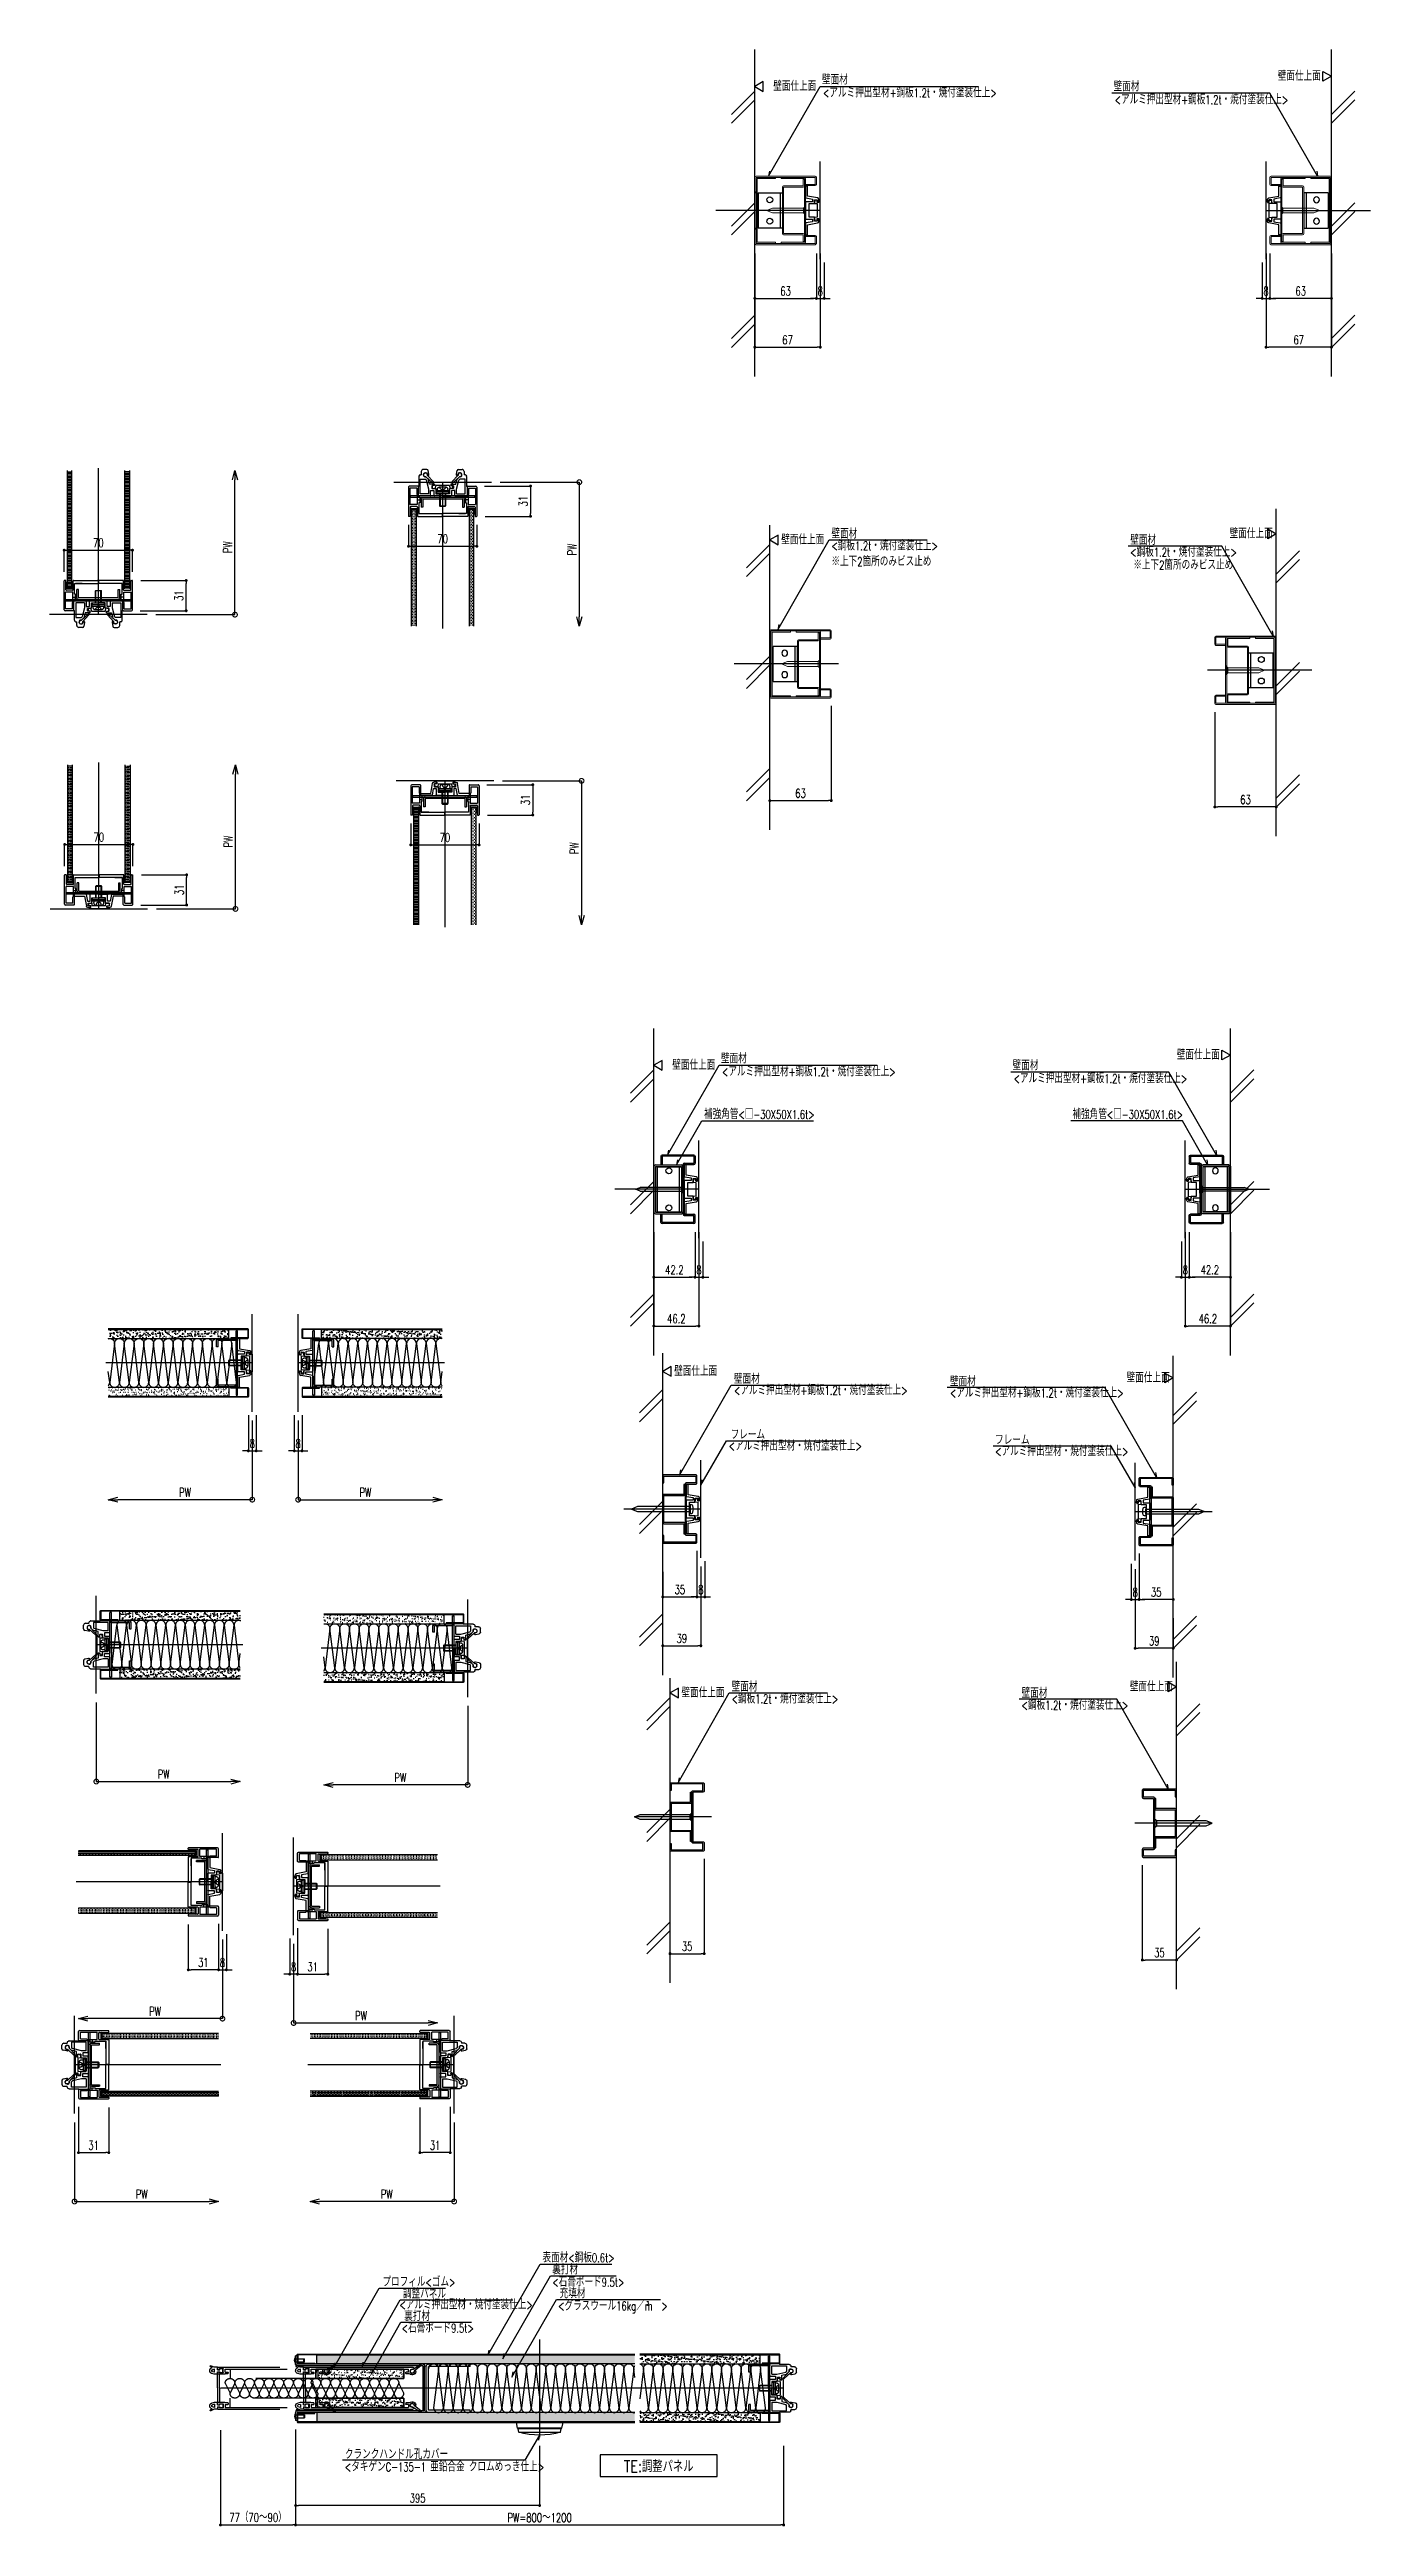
# Model space of a CAD drawing. Extents: x 21 to 47673, y 9 to 26406.
# Drawn here: x 2831 to 4184, y 20273 to 22810 of the extents above; entities that cross this region are included whole.
import ezdxf
from ezdxf.enums import TextEntityAlignment as Align

# ---------------------------------------------------------------- set-up
doc = ezdxf.new("R2010")
doc.units = 0
doc.header["$LTSCALE"] = 10
doc.header["$PDMODE"] = 35
doc.header["$PDSIZE"] = 5
doc.linetypes.add('HIDDEN', pattern=[9.525, 6.35, -3.175])
for name, color, linetype in [('_P15_製品寸法', 9, 'Continuous'), ('_別途', 6, 'Continuous'), ('_基準', 1, 'Continuous'), ('_文字', 3, 'Continuous'), ('_製品', 4, 'Continuous'), ('_製品寸法', 9, 'Continuous'), ('_製品点線', 6, 'Continuous'), ('_躯体', 8, 'Continuous')]:
    doc.layers.add(name, color=color, linetype=linetype)
doc.styles.add('OKAMURA', font='simplex8.shx', dxfattribs={"width": 0.7, "bigfont": 'BIGFONT.shx'})
doc.dimstyles.new('OKAMURA-003', dxfattribs={"dimscale": 3, "dimtxt": 3, "dimasz": 1, "dimexe": 0, "dimexo": 3, "dimgap": 1, "dimtad": 1, "dimdec": 3, "dimdsep": 46, "dimtxsty": 'OKAMURA', "dimblk1": 'DOT', "dimblk2": 'DOT', "dimsah": 1, "dimcen": 0, "dimclrd": 9, "dimclre": 9, "dimclrt": 3, "dimadec": 0, "dimazin": 0, "dimtfac": 1, "dimtdec": 3, "dimtix": 1, "dimtmove": 2, "dimatfit": 3, "dimldrblk": 'NONE', "dimfxl": 0, "dimtolj": 1, "dimarcsym": 0})
pattern_1 = [(37.5, (-3475.263, 4866.6654), (-0.160003, 4.8941324), [0, -3.8608, 0, -4.318, 0, -4.1275]), (7.5, (-3475.263, 4866.6654), (4.495233, 7.168251), [0, -2.0828, 0, -3.4798, 0, -1.3335]), (327.5, (-3478.387, 4866.6654), (7.9099237, 0.0143718), [0, -1.27, 0, -4.572, 0, -5.969]), (317.5, (-3478.387, 4866.6654), (7.6355645, 2.229293), [0, -0.635, 0, -2.9972, 0, -3.429])]
pattern_2 = [(37.5, (-3125.263, 4866.6654), (-0.160003, 4.8941324), [0, -3.8608, 0, -4.318, 0, -4.1275]), (7.5, (-3125.263, 4866.6654), (4.495233, 7.168251), [0, -2.0828, 0, -3.4798, 0, -1.3335]), (327.5, (-3128.387, 4866.6654), (7.9099237, 0.014372), [0, -1.27, 0, -4.572, 0, -5.969]), (317.5, (-3128.387, 4866.6654), (7.6355645, 2.229293), [0, -0.635, 0, -2.9972, 0, -3.429])]
pattern_3 = [(37.5, (-2975.263, 4866.6654), (-0.160003, 4.8941324), [0, -3.8608, 0, -4.318, 0, -4.1275]), (7.5, (-2975.263, 4866.6654), (4.495233, 7.168251), [0, -2.0828, 0, -3.4798, 0, -1.3335]), (327.5, (-2978.387, 4866.6654), (7.9099237, 0.014372), [0, -1.27, 0, -4.572, 0, -5.969]), (317.5, (-2978.387, 4866.6654), (7.6355645, 2.229293), [0, -0.635, 0, -2.9972, 0, -3.429])]
pattern_4 = [(37.5, (-2967.863, 4866.6654), (-0.160003, 4.8941324), [0, -3.8608, 0, -4.318, 0, -4.1275]), (7.5, (-2967.863, 4866.6654), (4.495233, 7.168251), [0, -2.0828, 0, -3.4798, 0, -1.3335]), (327.5, (-2970.987, 4866.6654), (7.9099237, 0.0143718), [0, -1.27, 0, -4.572, 0, -5.969]), (317.5, (-2970.987, 4866.6654), (7.6355645, 2.229293), [0, -0.635, 0, -2.9972, 0, -3.429])]

# ---------------------------------------------------------------- blocks, each defined once
blk = doc.blocks.new('A$C7DE3295E')
at = {"layer": '_製品'}
for points in [[(35, 26.7), (35, 33.8, 0.414214), (33.8, 35), (1.2, 35, 0.414214), (0, 33.8), (0, 27), (1.2, 27), (1.2, 33.8), (33.8, 33.8), (33.8, 26.7), (24, 26.7, 0.414214), (22.8, 25.5), (22.8, -25.5, 0.414214), (24, -26.7), (33.8, -26.7), (33.8, -33.8), (1.2, -33.8), (1.2, -27), (0, -27), (0, -33.8, 0.414214), (1.2, -35), (33.8, -35, 0.414214), (35, -33.8), (35, -26.7, 0.414214), (33.8, -25.5), (24, -25.5), (24, 25.3), (24, 25.5), (33.8, 25.5, 0.414214)], [(22.8, 15), (22.8, 25.2), (21.6, 25.2), (21.6, 15), (1.2, 15, 0.414214), (0, 13.8), (0, -13.8, 0.414214), (1.2, -15), (21.6, -15), (21.6, -25.3), (22.8, -25.3), (22.8, -15, 0.414214), (21.6, -13.8), (1.2, -13.8), (1.2, 13.8), (21.6, 13.8, 0.414214)], [(33, 10.7, -0.414214), (33.3, 11), (35.7, 11, -0.414214), (36, 10.7), (36, 8.8, 0.414214), (36.3, 8.5), (37.2, 8.5, 0.414214), (37.5, 8.8), (37.5, 11.3, 0.36397), (36.3, 12.8), (26, 14.6), (26, 24.5, 0.414214), (25.5, 25), (24.5, 25, 0.414214), (24, 24.5), (24, 13.3, 0.36397), (24.4, 12.8), (31, 11.7), (31, 9), (24.5, 9, 0.414214), (24, 8.5), (24, 0.3), (24.3, 0), (24, -0.3), (24, -8.5, 0.414214), (24.5, -9), (31, -9), (31, -11.7), (24.4, -12.8, 0.36397), (24, -13.3), (24, -24.5, 0.414214), (24.5, -25), (25.5, -25, 0.414214), (26, -24.5), (26, -14.6), (36.3, -12.8, 0.36397), (37.5, -11.3), (37.5, -8.8, 0.414214), (37.2, -8.5), (36.3, -8.5, 0.414214), (36, -8.8), (36, -10.7, -0.414214), (35.7, -11), (33.3, -11, -0.414214), (33, -10.7), (33, -7), (27.5, -7), (27.5, -0.3), (27.2, 0), (27.5, 0.3), (27.5, 7), (33, 7)]]:
    blk.add_lwpolyline(points, format="xyb", close=True, dxfattribs=at)
blk.add_lwpolyline([(39, 9), (38, 10), (37.5, 10), (37.5, 8.3), (36, 8.3), (36, 10.5), (33.5, 10.5), (33, 7.3), (36, 7), (36, -7), (33, -7.3), (33.5, -10.5), (36, -10.5), (36, -8.2), (37.5, -8.2), (37.5, -10), (38, -10), (39, -9)], close=True, dxfattribs=at)
blk = doc.blocks.new('_DOT')
at = {"color": 0, "linetype": 'ByBlock'}
blk.add_line((-0.5, 0), (-1, 0), dxfattribs=at)
at = {"color": 0, "linetype": 'ByBlock', "const_width": 0.5}
blk.add_lwpolyline([(-0.25, 0, 1), (0.25, 0, 1)], format="xyb", close=True, dxfattribs=at)
blk = doc.blocks.new('*D440')
at = {"layer": '_製品寸法', "color": 9, "lineweight": -2, "transparency": 16777216}
for p, q in [((39, -59), (39, -140)), ((0, -139), (0, -140)), ((3, -140), (36, -140))]:
    blk.add_line(p, q, dxfattribs=at)
at = {"layer": 'Defpoints', "color": 0, "transparency": 16777216}
for p in [(39, -50), (0, -130), (39, -140)]:
    blk.add_point(p, dxfattribs=at)
at = {"layer": '_製品寸法', "color": 9, "lineweight": -2, "transparency": 16777216, "xscale": 3, "yscale": 3, "zscale": 3, "rotation": 180}
blk.add_blockref('_DOT', (0, -140), dxfattribs=at)
at = {"layer": '_製品寸法', "color": 9, "lineweight": -2, "transparency": 16777216, "xscale": 3, "yscale": 3, "zscale": 3}
blk.add_blockref('_DOT', (39, -140), dxfattribs=at)
at = {"layer": '_製品寸法', "color": 3, "transparency": 16777216, "insert": (19.5, -132.5), "char_height": 9, "attachment_point": 5, "style": 'OKAMURA'}
blk.add_mtext('\\A1;39', dxfattribs=at)
blk = doc.blocks.new('_None')
blk = doc.blocks.new('*D441')
at = {"layer": '_製品寸法', "color": 9, "lineweight": -2, "transparency": 16777216}
for p, q in [((35, -42.8), (35, -90)), ((0, -64.4), (0, -90)), ((3, -90), (32, -90))]:
    blk.add_line(p, q, dxfattribs=at)
at = {"layer": 'Defpoints', "color": 0, "transparency": 16777216}
for p in [(35, -33.8), (0, -55.4), (35, -90)]:
    blk.add_point(p, dxfattribs=at)
at = {"layer": '_製品寸法', "color": 9, "lineweight": -2, "transparency": 16777216, "xscale": 3, "yscale": 3, "zscale": 3, "rotation": 180}
blk.add_blockref('_DOT', (0, -90), dxfattribs=at)
at = {"layer": '_製品寸法', "color": 9, "lineweight": -2, "transparency": 16777216, "xscale": 3, "yscale": 3, "zscale": 3}
blk.add_blockref('_DOT', (35, -90), dxfattribs=at)
at = {"layer": '_製品寸法', "color": 3, "transparency": 16777216, "insert": (17.5, -82.5), "char_height": 9, "attachment_point": 5, "style": 'OKAMURA'}
blk.add_mtext('\\A1;35', dxfattribs=at)
blk = doc.blocks.new('*U111')
at = {"color": 0, "linetype": 'ByBlock', "lineweight": -2}
blk.add_lwpolyline([(4.4, 1.5, 0.31293), (3.2, 2.9, 0.136041), (-3.2, 2.9, 0.312931), (-4.4, 1.5), (-4.5, 0), (4.5, 0)], format="xyb", close=True, dxfattribs=at)
blk.add_lwpolyline([(2.5, -54), (2.5, 0), (-2.5, 0), (-2.5, -54), (0, -60)], close=True, dxfattribs=at)
blk = doc.blocks.new('*D442')
at = {"layer": '_製品寸法', "color": 9, "lineweight": -2, "transparency": 16777216}
for p, q in [((35, -53.4), (35, -90)), ((43, -53.4), (43, -90)), ((32, -90), (29, -90)), ((35, -90), (43, -90)), ((46, -90), (49, -90))]:
    blk.add_line(p, q, dxfattribs=at)
at = {"layer": 'Defpoints', "color": 0, "transparency": 16777216}
for p in [(35, -44.4), (43, -44.4), (43, -90)]:
    blk.add_point(p, dxfattribs=at)
at = {"layer": '_製品寸法', "color": 9, "lineweight": -2, "transparency": 16777216, "xscale": 3, "yscale": 3, "zscale": 3}
blk.add_blockref('_DOT', (35, -90), dxfattribs=at)
at = {"layer": '_製品寸法', "color": 9, "lineweight": -2, "transparency": 16777216, "xscale": 3, "yscale": 3, "zscale": 3, "rotation": 180}
blk.add_blockref('_DOT', (43, -90), dxfattribs=at)
at = {"layer": '_製品寸法', "color": 3, "transparency": 16777216, "insert": (39, -82.5), "char_height": 9, "attachment_point": 5, "style": 'OKAMURA'}
blk.add_mtext('\\A1;8', dxfattribs=at)
blk = doc.blocks.new('SS_WALL2')
at = {"layer": '_別途'}
for p, q in [((0, 122.3), (-23.9, 98.4)), ((0, 113.3), (-23.9, 89.4)), ((0, 8), (-23.9, -15.9)), ((0, -1), (-23.9, -25)), ((0, -107.2), (-23.9, -131.1)), ((0, -116.3), (-23.9, -140.2))]:
    blk.add_line(p, q, dxfattribs=at)
blk = doc.blocks.new('A$C72ED3FC6')
at = {"layer": '_製品'}
for p, q in [((0.5, 9.3), (0, 8.7)), ((12.8, 8.7), (0, 8.7)), ((0, 8.7), (0, 3.7)), ((12.8, 3.7), (0, 3.7)), ((0, 3.7), (0.5, 3.2)), ((12.8, 9.3), (0.5, 9.3)), ((0.5, 3.2), (0.5, 9.3)), ((12.8, 3.2), (0.5, 3.2)), ((12.8, 12.5), (14.4, 12.5)), ((12.8, 12.5), (12.8, 0)), ((14.4, 0), (12.8, 0)), ((14.4, 12.5), (14.4, 0)), ((16, 12.5), (14.4, 12.5)), ((14.4, 7.2), (16, 6.3)), ((14.4, 6.3), (16, 5.3)), ((16, 12.5), (16, 0)), ((14.4, 0), (16, 0))]:
    blk.add_line(p, q, dxfattribs=at)
at = {"layer": '_製品', "linetype": 'HIDDEN', "ltscale": 0.5}
blk.add_line((20, 3.7), (20, 8.7), dxfattribs=at)
for centre, radius, start, end in [((17.5, 9), 2.48, 353.0727, 128.2119), ((17.5, 3.5), 2.48, 231.7881, 6.9274), ((19.4, 6.5), 2.37, 74.4113, 185.2), ((19.4, 6), 2.37, 174.8002, 285.5887)]:
    blk.add_arc(centre, radius, start, end, dxfattribs=at)
blk = doc.blocks.new('A$C46606B5D')
at = {"layer": '_製品'}
for p, q in [((0, 17.8), (0.5, 21)), ((3, 17.5), (0, 17.8)), ((0, 3.2), (3, 3.5)), ((0.5, 0), (0, 3.2)), ((0.5, 21), (3, 21)), ((0.5, 0), (3, 0)), ((3, 18.8), (3, 21)), ((4.5, 18.8), (3, 18.8)), ((3, 17.5), (3, 3.5)), ((3, 2.3), (3, 0)), ((4.5, 2.3), (3, 2.3)), ((4.5, 18.8), (4.5, 20.5)), ((4.5, 20.5), (5, 20.5)), ((4.5, 2.3), (4.5, 0.5)), ((4.5, 0.5), (5, 0.5)), ((6, 19.5), (5, 20.5)), ((6, 1.5), (5, 0.5)), ((6, 19.5), (6, 1.5))]:
    blk.add_line(p, q, dxfattribs=at)
blk = doc.blocks.new('A$C79397D4C')
at = {"layer": '_製品'}
for p, q in [((0, 67.6), (0, 72.6)), ((0.6, 67), (2.4, 67)), ((23, 79.2), (2.5, 75.5)), ((3, 67.6), (3, 71.4)), ((3.6, 72), (8.4, 72)), ((9, 71.4), (9, 64)), ((9, 64), (20, 64)), ((26.2, 75.7), (13, 73.3)), ((13, 73.3), (13, 68)), ((13, 68), (26, 68)), ((20, 64), (20, 50.6)), ((23, 99), (23, 79.2)), ((24, 100), (26, 100)), ((27, 76.6), (27, 99)), ((27, 50.6), (27, 67)), ((0, 32.4), (0, 27.4)), ((0.6, 33), (2.4, 33)), ((23, 20.8), (2.5, 24.5)), ((3, 32.4), (3, 28.6)), ((3.6, 28), (8.4, 28)), ((9, 36), (20, 36)), ((9, 28.6), (9, 36)), ((13, 26.7), (13, 32)), ((13, 32), (26, 32)), ((26.2, 24.3), (13, 26.7)), ((20, 50.6), (20.6, 50)), ((20, 50.6), (20.6, 50)), ((20, 49.4), (20.6, 50)), ((20, 49.4), (20.6, 50)), ((20, 36), (20, 49.4)), ((23, 1), (23, 20.8)), ((24, 0), (26, 0)), ((27, 50.6), (26.4, 50)), ((27, 50.6), (26.4, 50)), ((27, 49.4), (26.4, 50)), ((27, 49.4), (26.4, 50)), ((27, 49.4), (27, 33)), ((27, 23.4), (27, 1))]:
    blk.add_line(p, q, dxfattribs=at)
for centre, radius, start, end in [((3, 72.6), 3, 100, 180), ((0.6, 67.6), 0.6, 180, 270), ((2.4, 67.6), 0.6, 270, 360), ((3.6, 71.4), 0.6, 90, 180), ((8.4, 71.4), 0.6, 0, 90), ((24, 99), 1, 90, 180), ((26, 99), 1, 0, 90), ((26, 67), 1, 0, 90), ((26, 76.6), 1, 280, 0), ((0.6, 32.4), 0.6, 90, 180), ((3, 27.4), 3, 180, 260), ((2.4, 32.4), 0.6, 0, 90), ((3.6, 28.6), 0.6, 180, 270), ((8.4, 28.6), 0.6, 270, 0), ((24, 1), 1, 180, 270), ((26, 33), 1, 270, 0), ((26, 1), 1, 270, 0), ((26, 23.4), 1, 0, 80)]:
    blk.add_arc(centre, radius, start, end, dxfattribs=at)
blk = doc.blocks.new('A$C098A5279')
at = {"layer": '_製品'}
for p, q in [((0, 0), (0, 66)), ((1.6, 66), (0, 66)), ((1.6, 33), (1.6, 66)), ((1.6, 57.5), (20, 57.5)), ((1.6, 55.9), (20, 55.9)), ((20, 49.5), (20, 55.9)), ((21.6, 49.5), (21.6, 55.9)), ((1.6, 33), (1.6, 0)), ((20, 49.5), (21.6, 49.5)), ((1.6, 0), (0, 0)), ((1.6, 10.1), (20, 10.1)), ((1.6, 8.5), (20, 8.5)), ((20, 16.5), (21.6, 16.5)), ((20, 10.1), (20, 16.5)), ((21.6, 10.1), (21.6, 16.5))]:
    blk.add_line(p, q, dxfattribs=at)
for centre, start, end in [((1.6, 55.9), 90.001, 180), ((20, 55.9), 0, 90), ((1.6, 10.1), 179.999, 270), ((20, 10.1), 270, 0)]:
    blk.add_arc(centre, 1.6, start, end, dxfattribs=at)
blk = doc.blocks.new('P15UG_BASE00')
at = {"xscale": -1}
blk.add_blockref('A$C098A5279', (-15, -33), dxfattribs=at)
at = {"xscale": -0.5, "yscale": 0.5, "zscale": 0.5}
blk.add_blockref('A$C79397D4C', (-1.5, -25), dxfattribs=at)
at = {"layer": '_製品'}
for name, p in [('A$C72ED3FC6', (-24.3, -6.3)), ('A$C46606B5D', (-6, -10.5))]:
    blk.add_blockref(name, p, dxfattribs=at)
blk = doc.blocks.new('BASE_P15NEUG')
at = {"layer": '_製品'}
h = blk.add_hatch(dxfattribs=at)
h.set_pattern_fill('AR-SAND', color=256, scale=0.1, style=0)
h.set_pattern_definition(pattern_1)
edge = h.paths.add_edge_path()
edge.add_line((-147.5, 24.9), (-24, 24.9))
edge.add_line((-24, 24.9), (-24, 34.4))
edge.add_line((-24, 34.4), (-147.5, 34.4))
h = blk.add_hatch(dxfattribs=at)
h.set_pattern_fill('AR-SAND', color=256, scale=0.1, style=0)
h.set_pattern_definition(pattern_1)
edge = h.paths.add_edge_path()
edge.add_line((-147.5, -24.9), (-24, -24.9))
edge.add_line((-24, -24.9), (-24, -34.4))
edge.add_line((-24, -34.4), (-147.5, -34.4))
for points in [[(-147.5, 34.4), (-4.6, 34.4), (-4.6, 25.8), (-22, 25.8), (-22, 25.2), (-4.6, 25.2, 0.414214), (-4, 25.8), (-4, 34.4, 0.414214), (-4.6, 35), (-147.5, 35)], [(-147.5, 24.8, -0.071068), (-146.1, 25), (-146.1, 25, -0.414214), (-141.1, 20), (-141.1, 20), (-146.1, -20), (-146.1, -20, 0.414214), (-141.1, -25), (-141.1, -25, 0.414214), (-136.1, -20), (-136.1, -20), (-141.1, 20)], [(-141.1, 20), (-141.1, 20, -0.414214), (-136.1, 25), (-136.1, 25, -0.414214), (-131.1, 20), (-131.1, 20), (-136.1, -20), (-136.1, -20, 0.414214), (-131.1, -25), (-131.1, -25, 0.414214), (-126.1, -20), (-126.1, -20), (-131.1, 20)], [(-131.1, 20), (-131.1, 20, -0.414214), (-126.1, 25), (-126.1, 25, -0.414214), (-121.1, 20), (-121.1, 20), (-126.1, -20), (-126.1, -20, 0.414214), (-121.1, -25), (-121.1, -25, 0.414214), (-116.1, -20), (-116.1, -20), (-121.1, 20)], [(-121.1, 20), (-121.1, 20, -0.414214), (-116.1, 25), (-116.1, 25, -0.414214), (-111.1, 20), (-111.1, 20), (-116.1, -20), (-116.1, -20, 0.414214), (-111.1, -25), (-111.1, -25, 0.414214), (-106.1, -20), (-106.1, -20), (-111.1, 20)], [(-111.1, 20), (-111.1, 20, -0.414214), (-106.1, 25), (-106.1, 25, -0.414214), (-101.1, 20), (-101.1, 20), (-106.1, -20), (-106.1, -20, 0.414214), (-101.1, -25), (-101.1, -25, 0.414214), (-96.1, -20), (-96.1, -20), (-101.1, 20)], [(-101.1, 20), (-101.1, 20, -0.414214), (-96.1, 25), (-96.1, 25, -0.414214), (-91.1, 20), (-91.1, 20), (-96.1, -20), (-96.1, -20, 0.414214), (-91.1, -25), (-91.1, -25, 0.414214), (-86.1, -20), (-86.1, -20), (-91.1, 20)], [(-91.1, 20), (-91.1, 20, -0.414214), (-86.1, 25), (-86.1, 25, -0.414214), (-81.1, 20), (-81.1, 20), (-86.1, -20), (-86.1, -20, 0.414214), (-81.1, -25), (-81.1, -25, 0.414214), (-76.1, -20), (-76.1, -20), (-81.1, 20)], [(-81.1, 20), (-81.1, 20, -0.414214), (-76.1, 25), (-76.1, 25, -0.414214), (-71.1, 20), (-71.1, 20), (-76.1, -20), (-76.1, -20, 0.414214), (-71.1, -25), (-71.1, -25, 0.414214), (-66.1, -20), (-66.1, -20), (-71.1, 20)], [(-71.1, 20), (-71.1, 20, -0.414214), (-66.1, 25), (-66.1, 25, -0.414214), (-61.1, 20), (-61.1, 20), (-66.1, -20), (-66.1, -20, 0.414214), (-61.1, -25), (-61.1, -25, 0.414214), (-56.1, -20), (-56.1, -20), (-61.1, 20)], [(-61.1, 20), (-61.1, 20, -0.414214), (-56.1, 25), (-56.1, 25, -0.414214), (-51.1, 20), (-51.1, 20), (-56.1, -20), (-56.1, -20, 0.414214), (-51.1, -25), (-51.1, -25, 0.414214), (-46.1, -20), (-46.1, -20), (-51.1, 20)], [(-51.1, 20), (-51.1, 20, -0.414214), (-46.1, 25), (-46.1, 25, -0.414214), (-41.1, 20), (-41.1, 20), (-46.1, -20), (-46.1, -20, 0.414214), (-41.1, -25), (-41.1, -25, 0.414214), (-36.1, -20), (-36.1, -20), (-41.1, 20)], [(-41.1, 20), (-41.1, 20, -0.414214), (-36.1, 25), (-36.1, 25, -0.414214), (-31.1, 20), (-31.1, 20), (-36.1, -20), (-36.1, -20, 0.414214), (-31.1, -25), (-31.1, -25, 0.414214), (-26.1, -20), (-26.1, -20), (-31.1, 20)], [(-31.1, 20), (-31.1, 20, -0.414214), (-26.1, 25), (-26.1, 25, -0.414214), (-21.1, 20), (-21.1, 20), (-26.1, -20), (-26.1, -20, 0.414214), (-21.1, -25), (-21.1, -25, 0.414214), (-16.1, -20), (-16.1, -20), (-21.1, 20)], [(-147.5, -23.5, 0.194134), (-146.1, -20), (-146.1, -20), (-147.5, -8.8)], [(-147.5, -34.4), (-4.6, -34.4), (-4.6, -25.8), (-22, -25.8), (-22, -25.2), (-4.6, -25.2, -0.414214), (-4, -25.8), (-4, -34.4, -0.414214), (-4.6, -35), (-147.5, -35)]]:
    blk.add_lwpolyline(points, format="xyb", dxfattribs=at)
for points in [[(-147.5, 24.9), (-24, 24.9), (-24, 34.4), (-147.5, 34.4)], [(-147.5, -24.9), (-24, -24.9), (-24, -34.4), (-147.5, -34.4)]]:
    blk.add_lwpolyline(points, dxfattribs=at)
blk.add_blockref('P15UG_BASE00', (0, 0), dxfattribs=at)
blk = doc.blocks.new('_DotSmall')
at = {"color": 0, "const_width": 0.5}
blk.add_lwpolyline([(-0.0625, 0, 1), (0.0625, 0, 1)], format="xyb", close=True, dxfattribs=at)
blk = doc.blocks.new('_Open30')
at = {"color": 0, "linetype": 'ByBlock', "lineweight": -2}
for p, q in [((-1, 0.27), (0, 0)), ((0, 0), (-1, -0.27)), ((0, 0), (-1, 0))]:
    blk.add_line(p, q, dxfattribs=at)
blk = doc.blocks.new('*D453')
at = {"layer": '_製品寸法', "color": 9, "lineweight": -2, "transparency": 16777216}
for p, q in [((0, -59), (0, -140)), ((0, -140), (-137.9, -140))]:
    blk.add_line(p, q, dxfattribs=at)
at = {"layer": 'Defpoints', "color": 0, "transparency": 16777216}
for p in [(-147.5, -35), (0, -50), (-147.5, -140)]:
    blk.add_point(p, dxfattribs=at)
at = {"layer": '_製品寸法', "color": 9, "lineweight": -2, "transparency": 16777216, "xscale": 9.600000000000001, "yscale": 9.600000000000001, "zscale": 9.600000000000001, "rotation": 180}
blk.add_blockref('_Open30', (-147.5, -140), dxfattribs=at)
at = {"layer": '_製品寸法', "color": 9, "lineweight": -2, "transparency": 16777216, "xscale": 9.600000000000001, "yscale": 9.600000000000001, "zscale": 9.600000000000001}
blk.add_blockref('_DotSmall', (0, -140), dxfattribs=at)
at = {"layer": '_製品寸法', "color": 3, "transparency": 16777216, "insert": (-68.95, -132.5), "char_height": 9, "attachment_point": 5, "style": 'OKAMURA'}
blk.add_mtext('\\A1;PW', dxfattribs=at)
blk = doc.blocks.new('*D454')
at = {"layer": '_製品寸法', "color": 9, "lineweight": -2, "transparency": 16777216}
for p, q in [((-4, -53.4), (-4, -90)), ((4, -53.4), (4, -90)), ((-7, -90), (-10, -90)), ((-4, -90), (4, -90)), ((7, -90), (10, -90))]:
    blk.add_line(p, q, dxfattribs=at)
at = {"layer": 'Defpoints', "color": 0, "transparency": 16777216}
for p in [(-4, -44.4), (4, -44.4), (4, -90)]:
    blk.add_point(p, dxfattribs=at)
at = {"layer": '_製品寸法', "color": 9, "lineweight": -2, "transparency": 16777216, "xscale": 3, "yscale": 3, "zscale": 3}
blk.add_blockref('_DOT', (-4, -90), dxfattribs=at)
at = {"layer": '_製品寸法', "color": 9, "lineweight": -2, "transparency": 16777216, "xscale": 3, "yscale": 3, "zscale": 3, "rotation": 180}
blk.add_blockref('_DOT', (4, -90), dxfattribs=at)
at = {"layer": '_製品寸法', "color": 3, "transparency": 16777216, "insert": (0, -82.5), "char_height": 9, "attachment_point": 5, "style": 'OKAMURA'}
blk.add_mtext('\\A1;8', dxfattribs=at)
blk = doc.blocks.new('*D458')
at = {"layer": '_製品寸法', "color": 9, "lineweight": -2, "transparency": 16777216}
for p, q in [((0, -59), (0, -140)), ((0, -140), (137.9, -140))]:
    blk.add_line(p, q, dxfattribs=at)
at = {"layer": 'Defpoints', "color": 0, "transparency": 16777216}
for p in [(0, -50), (147.5, -35), (147.5, -140)]:
    blk.add_point(p, dxfattribs=at)
at = {"layer": '_製品寸法', "color": 9, "lineweight": -2, "transparency": 16777216, "xscale": 9.600000000000001, "yscale": 9.600000000000001, "zscale": 9.600000000000001, "rotation": 180}
blk.add_blockref('_DotSmall', (0, -140), dxfattribs=at)
at = {"layer": '_製品寸法', "color": 9, "lineweight": -2, "transparency": 16777216, "xscale": 9.600000000000001, "yscale": 9.600000000000001, "zscale": 9.600000000000001}
blk.add_blockref('_Open30', (147.5, -140), dxfattribs=at)
at = {"layer": '_製品寸法', "color": 3, "transparency": 16777216, "insert": (69, -132.5), "char_height": 9, "attachment_point": 5, "style": 'OKAMURA'}
blk.add_mtext('\\A1;PW', dxfattribs=at)
blk = doc.blocks.new('*D459')
at = {"layer": '_製品寸法', "color": 9, "lineweight": -2, "transparency": 16777216}
for p, q in [((-4, -53.4), (-4, -90)), ((4, -53.4), (4, -90)), ((-7, -90), (-10, -90)), ((-4, -90), (4, -90)), ((7, -90), (10, -90))]:
    blk.add_line(p, q, dxfattribs=at)
at = {"layer": 'Defpoints', "color": 0, "transparency": 16777216}
for p in [(-4, -44.4), (4, -44.4), (4, -90)]:
    blk.add_point(p, dxfattribs=at)
at = {"layer": '_製品寸法', "color": 9, "lineweight": -2, "transparency": 16777216, "xscale": 3, "yscale": 3, "zscale": 3}
blk.add_blockref('_DOT', (-4, -90), dxfattribs=at)
at = {"layer": '_製品寸法', "color": 9, "lineweight": -2, "transparency": 16777216, "xscale": 3, "yscale": 3, "zscale": 3, "rotation": 180}
blk.add_blockref('_DOT', (4, -90), dxfattribs=at)
at = {"layer": '_製品寸法', "color": 3, "transparency": 16777216, "insert": (0, -82.5), "char_height": 9, "attachment_point": 5, "style": 'OKAMURA'}
blk.add_mtext('\\A1;8', dxfattribs=at)
blk = doc.blocks.new('A$C32CB7D14')
at = {"layer": '_製品'}
for p, q in [((0, 19.5), (1, 20.5)), ((0, 19.5), (0, 1.5)), ((0, 1.5), (1, 0.5)), ((1.5, 20.5), (1, 20.5)), ((1.5, 0.5), (1, 0.5)), ((1.5, 18.7), (1.5, 20.5)), ((1.5, 18.7), (3, 18.7)), ((1.5, 2.2), (1.5, 0.5)), ((1.5, 2.2), (3, 2.2)), ((3, 18.7), (3, 21)), ((5.5, 21), (3, 21)), ((3, 17.5), (6, 17.8)), ((3, 17.5), (3, 3.5)), ((6, 3.2), (3, 3.5)), ((3, 2.2), (3, 0)), ((6, 17.8), (5.5, 21)), ((5.5, 0), (6, 3.2)), ((5.5, 0), (3, 0))]:
    blk.add_line(p, q, dxfattribs=at)
blk = doc.blocks.new('A$C47657887')
at = {"layer": '_製品'}
for p, q in [((2.5, 6), (8.9, 0.2)), ((9.8, 1), (3.9, 7.4))]:
    blk.add_line(p, q, dxfattribs=at)
for centre, radius, start, end in [((2, 8), 2, 345.1323, 284.8682), ((9.3, 0.6), 0.6, 225, 45)]:
    blk.add_arc(centre, radius, start, end, dxfattribs=at)
blk = doc.blocks.new('P15US_BASE00')
at = {"layer": '_製品'}
for p, q in [((-13.5, 16.3), (-13.5, 20)), ((-8.6, 14.1), (-12.3, 14.8)), ((-11.5, 22), (-8, 22)), ((-10, 18.1), (-10, 17.1)), ((-7.8, 19.8), (-8.8, 19.6)), ((-7.8, 14.1), (-8.6, 14.1)), ((-7.8, 15.6), (-8.5, 15.6)), ((-8, 23), (-8, 22)), ((-7.6, 23.8), (-6.8, 24.3)), ((-6.2, 24.5), (3.5, 24.5)), ((-6, 18.3), (-6, 17.1)), ((-6, 17.1), (-4.3, 15.4)), ((11.5, 23), (-3.5, 23)), ((-3.5, 23), (-3.5, 17.5)), ((-3.5, 17.5), (-2.7, 16.6)), ((1.5, 13.5), (-2.9, 14.6)), ((6.5, 14.3), (-2.7, 16.6)), ((1.5, 8.8), (1.5, 13.5)), ((1.8, 8.5), (2.7, 8.5)), ((3, 8.8), (3, 10.7)), ((3.3, 11), (5.7, 11)), ((3.9, 24.9), (3.5, 24.5)), ((4.1, 25), (13, 25)), ((6, 10.7), (6, 7)), ((6, 7), (11.5, 7)), ((11.5, 14.3), (6.5, 14.3)), ((8, 12.3), (8, 9)), ((13, 12.3), (8, 12.3)), ((8, 9), (13, 9)), ((11.5, 14.3), (11.5, 23)), ((11.5, 7), (11.5, 0.3)), ((11.5, 0.3), (11.8, 0)), ((11.5, -0.3), (11.8, 0)), ((13.5, 0.3), (13.2, 0)), ((13.2, 0), (13.5, -0.3)), ((13.5, 12.8), (13.5, 24.5)), ((13.5, 0.3), (13.5, 8.5)), ((-13.5, -16.3), (-13.5, -20)), ((-8.6, -14.1), (-12.3, -14.8)), ((-11.5, -22), (-8, -22)), ((-10, -18.1), (-10, -17.1)), ((-7.8, -19.8), (-8.8, -19.6)), ((-7.8, -14.1), (-8.6, -14.1)), ((-7.8, -15.6), (-8.5, -15.6)), ((-8, -23), (-8, -22)), ((-7.6, -23.8), (-6.8, -24.3)), ((-6.2, -24.5), (3.5, -24.5)), ((-6, -17.1), (-4.3, -15.4)), ((-6, -18.3), (-6, -17.1)), ((-3.5, -17.5), (-2.7, -16.6)), ((-3.5, -23), (-3.5, -17.5)), ((11.5, -23), (-3.5, -23)), ((1.5, -13.5), (-2.9, -14.6)), ((6.5, -14.3), (-2.7, -16.6)), ((1.5, -8.8), (1.5, -13.5)), ((1.8, -8.5), (2.7, -8.5)), ((3, -8.8), (3, -10.7)), ((3.3, -11), (5.7, -11)), ((3.9, -24.9), (3.5, -24.5)), ((4.1, -25), (13, -25)), ((6, -7), (11.5, -7)), ((6, -10.7), (6, -7)), ((11.5, -14.3), (6.5, -14.3)), ((8, -9), (13, -9)), ((8, -12.3), (8, -9)), ((13, -12.3), (8, -12.3)), ((11.5, -7), (11.5, -0.3)), ((11.5, -14.3), (11.5, -23)), ((13.5, -0.3), (13.5, -8.5)), ((13.5, -12.8), (13.5, -24.5)), ((13.5, -12.8), (13.5, -24.5))]:
    blk.add_line(p, q, dxfattribs=at)
for centre, radius, start, end in [((-11.5, 20), 2, 90, 180), ((-12, 16.3), 1.5, 180, 260), ((-8.5, 18.1), 1.5, 100, 180), ((-8.5, 17.1), 1.5, 180, 270), ((-7, 23), 1, 123.6901, 180), ((-7.5, 18.3), 1.5, 0, 100), ((-7.8, 14.9), 0.75, 270, 90), ((-6.2, 23.5), 1, 90, 123.6901), ((-2.2, 17.5), 3, 225, 255.5), ((1.8, 8.8), 0.3, 180, 270), ((2.7, 8.8), 0.3, 270, 0), ((3.3, 10.7), 0.3, 90, 180), ((4.1, 24.7), 0.3, 90, 135), ((5.7, 10.7), 0.3, 0, 90), ((13, 24.5), 0.5, 0, 90), ((13, 12.8), 0.5, 270, 0), ((13, 8.5), 0.5, 0, 90), ((-12, -16.3), 1.5, 100, 180), ((-11.5, -20), 2, 180, 270), ((-8.5, -17.1), 1.5, 90, 180), ((-8.5, -18.1), 1.5, 180, 260), ((-7, -23), 1, 180, 236.3099), ((-7.8, -14.9), 0.75, 270, 90), ((-7.5, -18.3), 1.5, 260, 360), ((-6.2, -23.5), 1, 236.3099, 270), ((-2.2, -17.5), 3, 104.5, 135), ((1.8, -8.8), 0.3, 90, 180), ((2.7, -8.8), 0.3, 0, 90), ((3.3, -10.7), 0.3, 180, 270), ((4.1, -24.7), 0.3, 225, 270), ((5.7, -10.7), 0.3, 270, 360), ((13, -8.5), 0.5, 270, 0), ((13, -12.8), 0.5, 0, 90), ((13, -24.5), 0.5, 270, 0)]:
    blk.add_arc(centre, radius, start, end, dxfattribs=at)
for name, p in [('A$C098A5279', (13.5, -33)), ('A$C47657887', (-10, 9.7)), ('A$C32CB7D14', (0, -10.5))]:
    blk.add_blockref(name, p, dxfattribs=at)
at = {"layer": '_製品', "xscale": -1}
blk.add_blockref('A$C72ED3FC6', (24.3, -6.3), dxfattribs=at)
at = {"layer": '_製品', "xscale": -1, "rotation": 180}
blk.add_blockref('A$C47657887', (-10, -9.7), dxfattribs=at)
blk = doc.blocks.new('*U309')
at = {"layer": '_製品'}
h = blk.add_hatch(dxfattribs=at)
h.set_pattern_fill('AR-SAND', color=256, scale=0.1, style=0)
h.set_pattern_definition(pattern_2)
edge = h.paths.add_edge_path()
edge.add_line((-2.5, 24.9), (-126, 24.9))
edge.add_line((-126, 24.9), (-126, 34.4))
edge.add_line((-126, 34.4), (-2.5, 34.4))
h = blk.add_hatch(dxfattribs=at)
h.set_pattern_fill('AR-SAND', color=256, scale=0.1, style=0)
h.set_pattern_definition(pattern_2)
edge = h.paths.add_edge_path()
edge.add_line((-2.5, -24.9), (-126, -24.9))
edge.add_line((-126, -24.9), (-126, -34.4))
edge.add_line((-126, -34.4), (-2.5, -34.4))
for points in [[(-2.5, 34.4), (-145.4, 34.4), (-145.4, 25.8), (-128, 25.8), (-128, 25.2), (-145.4, 25.2, -0.414214), (-146, 25.8), (-146, 34.4, -0.414214), (-145.4, 35), (-2.5, 35)], [(-118.9, 20), (-118.9, 20, 0.414214), (-123.9, 25), (-123.9, 25, 0.414214), (-128.9, 20), (-128.9, 20), (-123.9, -20), (-123.9, -20, -0.414214), (-128.9, -25), (-128.9, -25, -0.414214), (-133.9, -20), (-133.9, -20), (-128.9, 20)], [(-108.9, 20), (-108.9, 20, 0.414214), (-113.9, 25), (-113.9, 25, 0.414214), (-118.9, 20), (-118.9, 20), (-113.9, -20), (-113.9, -20, -0.414214), (-118.9, -25), (-118.9, -25, -0.414214), (-123.9, -20), (-123.9, -20), (-118.9, 20)], [(-98.9, 20), (-98.9, 20, 0.414214), (-103.9, 25), (-103.9, 25, 0.414214), (-108.9, 20), (-108.9, 20), (-103.9, -20), (-103.9, -20, -0.414214), (-108.9, -25), (-108.9, -25, -0.414214), (-113.9, -20), (-113.9, -20), (-108.9, 20)], [(-88.9, 20), (-88.9, 20, 0.414214), (-93.9, 25), (-93.9, 25, 0.414214), (-98.9, 20), (-98.9, 20), (-93.9, -20), (-93.9, -20, -0.414214), (-98.9, -25), (-98.9, -25, -0.414214), (-103.9, -20), (-103.9, -20), (-98.9, 20)], [(-78.9, 20), (-78.9, 20, 0.414214), (-83.9, 25), (-83.9, 25, 0.414214), (-88.9, 20), (-88.9, 20), (-83.9, -20), (-83.9, -20, -0.414214), (-88.9, -25), (-88.9, -25, -0.414214), (-93.9, -20), (-93.9, -20), (-88.9, 20)], [(-68.9, 20), (-68.9, 20, 0.414214), (-73.9, 25), (-73.9, 25, 0.414214), (-78.9, 20), (-78.9, 20), (-73.9, -20), (-73.9, -20, -0.414214), (-78.9, -25), (-78.9, -25, -0.414214), (-83.9, -20), (-83.9, -20), (-78.9, 20)], [(-58.9, 20), (-58.9, 20, 0.414214), (-63.9, 25), (-63.9, 25, 0.414214), (-68.9, 20), (-68.9, 20), (-63.9, -20), (-63.9, -20, -0.414214), (-68.9, -25), (-68.9, -25, -0.414214), (-73.9, -20), (-73.9, -20), (-68.9, 20)], [(-48.9, 20), (-48.9, 20, 0.414214), (-53.9, 25), (-53.9, 25, 0.414214), (-58.9, 20), (-58.9, 20), (-53.9, -20), (-53.9, -20, -0.414214), (-58.9, -25), (-58.9, -25, -0.414214), (-63.9, -20), (-63.9, -20), (-58.9, 20)], [(-38.9, 20), (-38.9, 20, 0.414214), (-43.9, 25), (-43.9, 25, 0.414214), (-48.9, 20), (-48.9, 20), (-43.9, -20), (-43.9, -20, -0.414214), (-48.9, -25), (-48.9, -25, -0.414214), (-53.9, -20), (-53.9, -20), (-48.9, 20)], [(-28.9, 20), (-28.9, 20, 0.414214), (-33.9, 25), (-33.9, 25, 0.414214), (-38.9, 20), (-38.9, 20), (-33.9, -20), (-33.9, -20, -0.414214), (-38.9, -25), (-38.9, -25, -0.414214), (-43.9, -20), (-43.9, -20), (-38.9, 20)], [(-18.9, 20), (-18.9, 20, 0.414214), (-23.9, 25), (-23.9, 25, 0.414214), (-28.9, 20), (-28.9, 20), (-23.9, -20), (-23.9, -20, -0.414214), (-28.9, -25), (-28.9, -25, -0.414214), (-33.9, -20), (-33.9, -20), (-28.9, 20)], [(-8.9, 20), (-8.9, 20, 0.414214), (-13.9, 25), (-13.9, 25, 0.414214), (-18.9, 20), (-18.9, 20), (-13.9, -20), (-13.9, -20, -0.414214), (-18.9, -25), (-18.9, -25, -0.414214), (-23.9, -20), (-23.9, -20), (-18.9, 20)], [(-2.5, 24.8, 0.071068), (-3.9, 25), (-3.9, 25, 0.414214), (-8.9, 20), (-8.9, 20), (-3.9, -20), (-3.9, -20, -0.414214), (-8.9, -25), (-8.9, -25, -0.414214), (-13.9, -20), (-13.9, -20), (-8.9, 20)], [(-2.5, -34.4), (-145.4, -34.4), (-145.4, -25.8), (-128, -25.8), (-128, -25.2), (-145.4, -25.2, 0.414214), (-146, -25.8), (-146, -34.4, 0.414214), (-145.4, -35), (-2.5, -35)], [(-2.5, -23.5, -0.194134), (-3.9, -20), (-3.9, -20), (-2.5, -8.8)]]:
    blk.add_lwpolyline(points, format="xyb", dxfattribs=at)
for points in [[(-2.5, 24.9), (-126, 24.9), (-126, 34.4), (-2.5, 34.4)], [(-2.5, -24.9), (-126, -24.9), (-126, -34.4), (-2.5, -34.4)]]:
    blk.add_lwpolyline(points, dxfattribs=at)
blk.add_blockref('P15US_BASE00', (-149.5, 0), dxfattribs=at)
blk = doc.blocks.new('*D352')
at = {"layer": '_製品寸法', "color": 9, "lineweight": -2, "transparency": 16777216}
for p, q in [((-150, -59), (-150, -140)), ((-150, -140), (-12.1, -140))]:
    blk.add_line(p, q, dxfattribs=at)
at = {"layer": 'Defpoints', "color": 0, "transparency": 16777216}
for p in [(-150, -50), (-2.5, -35), (-2.5, -140)]:
    blk.add_point(p, dxfattribs=at)
at = {"layer": '_製品寸法', "color": 9, "lineweight": -2, "transparency": 16777216, "xscale": 9.600000000000001, "yscale": 9.600000000000001, "zscale": 9.600000000000001, "rotation": 180}
blk.add_blockref('_DotSmall', (-150, -140), dxfattribs=at)
at = {"layer": '_製品寸法', "color": 9, "lineweight": -2, "transparency": 16777216, "xscale": 9.600000000000001, "yscale": 9.600000000000001, "zscale": 9.600000000000001}
blk.add_blockref('_Open30', (-2.5, -140), dxfattribs=at)
at = {"layer": '_製品寸法', "color": 3, "transparency": 16777216, "insert": (-81.05, -132.5), "char_height": 9, "attachment_point": 5, "style": 'OKAMURA'}
blk.add_mtext('\\A1;PW', dxfattribs=at)
blk = doc.blocks.new('*D355')
at = {"layer": '_製品寸法', "color": 9, "lineweight": -2, "transparency": 16777216}
for p, q in [((150, -59), (150, -140)), ((150, -140), (12.1, -140))]:
    blk.add_line(p, q, dxfattribs=at)
at = {"layer": 'Defpoints', "color": 0, "transparency": 16777216}
for p in [(2.5, -35), (150, -50), (2.5, -140)]:
    blk.add_point(p, dxfattribs=at)
at = {"layer": '_製品寸法', "color": 9, "lineweight": -2, "transparency": 16777216, "xscale": 9.600000000000001, "yscale": 9.600000000000001, "zscale": 9.600000000000001, "rotation": 180}
blk.add_blockref('_Open30', (2.5, -140), dxfattribs=at)
at = {"layer": '_製品寸法', "color": 9, "lineweight": -2, "transparency": 16777216, "xscale": 9.600000000000001, "yscale": 9.600000000000001, "zscale": 9.600000000000001}
blk.add_blockref('_DotSmall', (150, -140), dxfattribs=at)
at = {"layer": '_製品寸法', "color": 3, "transparency": 16777216, "insert": (81.05, -132.5), "char_height": 9, "attachment_point": 5, "style": 'OKAMURA'}
blk.add_mtext('\\A1;PW', dxfattribs=at)
blk = doc.blocks.new('*D447')
at = {"layer": '_製品寸法', "color": 9, "lineweight": -2, "transparency": 16777216}
for p, q in [((-39, -59), (-39, -140)), ((0, -109), (0, -140)), ((-3, -140), (-36, -140))]:
    blk.add_line(p, q, dxfattribs=at)
at = {"layer": 'Defpoints', "color": 0, "transparency": 16777216}
for p in [(-39, -50), (0, -100), (-39, -140)]:
    blk.add_point(p, dxfattribs=at)
at = {"layer": '_製品寸法', "color": 9, "lineweight": -2, "transparency": 16777216, "xscale": 3, "yscale": 3, "zscale": 3, "rotation": 180}
blk.add_blockref('_DOT', (-39, -140), dxfattribs=at)
at = {"layer": '_製品寸法', "color": 9, "lineweight": -2, "transparency": 16777216, "xscale": 3, "yscale": 3, "zscale": 3}
blk.add_blockref('_DOT', (0, -140), dxfattribs=at)
at = {"layer": '_製品寸法', "color": 3, "transparency": 16777216, "insert": (-19.5, -132.5), "char_height": 9, "attachment_point": 5, "style": 'OKAMURA'}
blk.add_mtext('\\A1;39', dxfattribs=at)
blk = doc.blocks.new('*D448')
at = {"layer": '_製品寸法', "color": 9, "lineweight": -2, "transparency": 16777216}
for p, q in [((-35, -42.8), (-35, -90)), ((-3, -90), (-32, -90)), ((0, -89), (0, -90))]:
    blk.add_line(p, q, dxfattribs=at)
at = {"layer": 'Defpoints', "color": 0, "transparency": 16777216}
for p in [(-35, -33.8), (-35, -90), (0, -80)]:
    blk.add_point(p, dxfattribs=at)
at = {"layer": '_製品寸法', "color": 9, "lineweight": -2, "transparency": 16777216, "xscale": 3, "yscale": 3, "zscale": 3, "rotation": 180}
blk.add_blockref('_DOT', (-35, -90), dxfattribs=at)
at = {"layer": '_製品寸法', "color": 9, "lineweight": -2, "transparency": 16777216, "xscale": 3, "yscale": 3, "zscale": 3}
blk.add_blockref('_DOT', (0, -90), dxfattribs=at)
at = {"layer": '_製品寸法', "color": 3, "transparency": 16777216, "insert": (-17.5, -82.5), "char_height": 9, "attachment_point": 5, "style": 'OKAMURA'}
blk.add_mtext('\\A1;35', dxfattribs=at)
blk = doc.blocks.new('*D449')
at = {"layer": '_製品寸法', "color": 9, "lineweight": -2, "transparency": 16777216}
for p, q in [((-43, -53.4), (-43, -90)), ((-35, -53.4), (-35, -90)), ((-46, -90), (-49, -90)), ((-43, -90), (-35, -90)), ((-32, -90), (-29, -90))]:
    blk.add_line(p, q, dxfattribs=at)
at = {"layer": 'Defpoints', "color": 0, "transparency": 16777216}
for p in [(-43, -44.4), (-35, -44.4), (-35, -90)]:
    blk.add_point(p, dxfattribs=at)
at = {"layer": '_製品寸法', "color": 9, "lineweight": -2, "transparency": 16777216, "xscale": 3, "yscale": 3, "zscale": 3}
blk.add_blockref('_DOT', (-43, -90), dxfattribs=at)
at = {"layer": '_製品寸法', "color": 9, "lineweight": -2, "transparency": 16777216, "xscale": 3, "yscale": 3, "zscale": 3, "rotation": 180}
blk.add_blockref('_DOT', (-35, -90), dxfattribs=at)
at = {"layer": '_製品寸法', "color": 3, "transparency": 16777216, "insert": (-39, -82.5), "char_height": 9, "attachment_point": 5, "style": 'OKAMURA'}
blk.add_mtext('\\A1;8', dxfattribs=at)
blk = doc.blocks.new('SS_WALL1')
at = {"layer": '_別途'}
for p, q in [((23.9, 122.3), (0, 98.4)), ((23.9, 113.3), (0, 89.4)), ((23.9, 8), (0, -15.9)), ((23.9, -1), (0, -25)), ((23.9, -107.2), (0, -131.1)), ((23.9, -116.3), (0, -140.2))]:
    blk.add_line(p, q, dxfattribs=at)
blk = doc.blocks.new('*U171')
at = {"color": 0, "linetype": 'ByBlock', "lineweight": -2}
for points in [[(-4, -0.3), (4, -0.3), (4, 0), (-4, 0)], [(4, -0.3), (-4, -0.3), (-2, -2.3), (2, -2.3)], [(2, -2.3), (-2, -2.3), (-2, -43.2), (0, -48), (2, -43.2)]]:
    blk.add_lwpolyline(points, close=True, dxfattribs=at)
blk = doc.blocks.new('*D349')
at = {"layer": '_製品寸法', "color": 9, "lineweight": -2, "transparency": 16777216}
for p, q in [((-35, -42.8), (-35, -140)), ((-3, -140), (-32, -140)), ((0, -139), (0, -140))]:
    blk.add_line(p, q, dxfattribs=at)
at = {"layer": 'Defpoints', "color": 0, "transparency": 16777216}
for p in [(-35, -33.8), (-35, -140), (0, -130)]:
    blk.add_point(p, dxfattribs=at)
at = {"layer": '_製品寸法', "color": 9, "lineweight": -2, "transparency": 16777216, "xscale": 3, "yscale": 3, "zscale": 3, "rotation": 180}
blk.add_blockref('_DOT', (-35, -140), dxfattribs=at)
at = {"layer": '_製品寸法', "color": 9, "lineweight": -2, "transparency": 16777216, "xscale": 3, "yscale": 3, "zscale": 3}
blk.add_blockref('_DOT', (0, -140), dxfattribs=at)
at = {"layer": '_製品寸法', "color": 3, "transparency": 16777216, "insert": (-17.5, -132.5), "char_height": 9, "attachment_point": 5, "style": 'OKAMURA'}
blk.add_mtext('\\A1;35', dxfattribs=at)
blk = doc.blocks.new('P15壁面TE')
at = {"layer": '_製品'}
for points in [[(-22.3, 25.501004, 0.4142135624), (-23.5, 26.701004), (-33.8, 26.701004), (-33.8, 33.8), (-1.2, 33.8), (-1.2, 27), (0, 27), (0, 33.8, 0.4142135624), (-1.2, 35), (-33.8, 35, 0.4142135624), (-35, 33.8), (-35, 26.701004, 0.4142135624), (-33.8, 25.501004), (-23.5, 25.501004), (-23.5, -25.3), (-23.5, -25.501004), (-33.8, -25.501004, 0.4142135624), (-35, -26.701004), (-35, -33.8, 0.4142135624), (-33.8, -35), (-1.2, -35, 0.4142135624), (0, -33.8), (0, -27), (-1.2, -27), (-1.2, -33.8), (-33.8, -33.8), (-33.8, -26.701004), (-23.5, -26.701004, 0.4142135624), (-22.3, -25.501004)], [(-1.2, 15), (-21.1, 15), (-21.1, 25.25), (-22.3, 25.25), (-22.3, 15, 0.4142135624), (-21.1, 13.8), (-1.2, 13.8), (-1.2, -13.8), (-21.1, -13.8, 0.4142135624), (-22.3, -15), (-22.3, -25.25), (-21.1, -25.25), (-21.1, -15), (-1.2, -15, 0.4142135624), (0, -13.8), (0, 13.8, 0.4142135624)]]:
    blk.add_lwpolyline(points, format="xyb", close=True, dxfattribs=at)
blk = doc.blocks.new('*D346')
at = {"layer": '_製品寸法', "color": 9, "lineweight": -2, "transparency": 16777216}
for p, q in [((35, -42.8), (35, -140)), ((0, -139), (0, -140)), ((3, -140), (32, -140))]:
    blk.add_line(p, q, dxfattribs=at)
at = {"layer": 'Defpoints', "color": 0, "transparency": 16777216}
for p in [(35, -33.8), (0, -130), (35, -140)]:
    blk.add_point(p, dxfattribs=at)
at = {"layer": '_製品寸法', "color": 9, "lineweight": -2, "transparency": 16777216, "xscale": 3, "yscale": 3, "zscale": 3, "rotation": 180}
blk.add_blockref('_DOT', (0, -140), dxfattribs=at)
at = {"layer": '_製品寸法', "color": 9, "lineweight": -2, "transparency": 16777216, "xscale": 3, "yscale": 3, "zscale": 3}
blk.add_blockref('_DOT', (35, -140), dxfattribs=at)
at = {"layer": '_製品寸法', "color": 3, "transparency": 16777216, "insert": (17.5, -132.5), "char_height": 9, "attachment_point": 5, "style": 'OKAMURA'}
blk.add_mtext('\\A1;35', dxfattribs=at)
blk = doc.blocks.new('*D2170')
at = {"layer": '_製品寸法', "color": 9, "lineweight": -2, "transparency": 16777216}
for p, q in [((-500, -42.1), (-500, -140)), ((0, -59), (0, -140)), ((-497, -140), (-3, -140))]:
    blk.add_line(p, q, dxfattribs=at)
at = {"layer": 'Defpoints', "color": 0, "transparency": 16777216}
for p in [(-500, -33.1), (0, -50), (0, -140)]:
    blk.add_point(p, dxfattribs=at)
at = {"layer": '_製品寸法', "color": 9, "lineweight": -2, "transparency": 16777216, "xscale": 3, "yscale": 3, "zscale": 3, "rotation": 180}
blk.add_blockref('_DOT', (-500, -140), dxfattribs=at)
at = {"layer": '_製品寸法', "color": 9, "lineweight": -2, "transparency": 16777216, "xscale": 3, "yscale": 3, "zscale": 3}
blk.add_blockref('_DOT', (0, -140), dxfattribs=at)
at = {"layer": '_製品寸法', "color": 3, "transparency": 16777216, "insert": (-250, -132.5), "char_height": 9, "attachment_point": 5, "style": 'OKAMURA'}
blk.add_mtext('\\A1;PW=800～1200', dxfattribs=at)
blk = doc.blocks.new('*D2171')
at = {"layer": '_製品寸法', "color": 9, "lineweight": -2, "transparency": 16777216}
for p, q in [((-577, -42.8), (-577, -140)), ((-500, -42.1), (-500, -140)), ((-574, -140), (-503, -140))]:
    blk.add_line(p, q, dxfattribs=at)
at = {"layer": 'Defpoints', "color": 0, "transparency": 16777216}
for p in [(-577, -33.8), (-500, -33.1), (-500, -140)]:
    blk.add_point(p, dxfattribs=at)
at = {"layer": '_製品寸法', "color": 9, "lineweight": -2, "transparency": 16777216, "xscale": 3, "yscale": 3, "zscale": 3, "rotation": 180}
blk.add_blockref('_DOT', (-577, -140), dxfattribs=at)
at = {"layer": '_製品寸法', "color": 9, "lineweight": -2, "transparency": 16777216, "xscale": 3, "yscale": 3, "zscale": 3}
blk.add_blockref('_DOT', (-500, -140), dxfattribs=at)
at = {"layer": '_製品寸法', "color": 3, "transparency": 16777216, "insert": (-538.5, -132.5), "char_height": 9, "attachment_point": 5, "style": 'OKAMURA'}
blk.add_mtext('\\A1;77（70～90）', dxfattribs=at)
blk = doc.blocks.new('*D2172')
at = {"layer": '_製品寸法', "color": 9, "lineweight": -2, "transparency": 16777216}
for p, q in [((-500, -42.1), (-500, -120)), ((-250, -59), (-250, -120)), ((-253, -120), (-497, -120))]:
    blk.add_line(p, q, dxfattribs=at)
at = {"layer": 'Defpoints', "color": 0, "transparency": 16777216}
for p in [(-500, -33.1), (-250, -50), (-500, -120)]:
    blk.add_point(p, dxfattribs=at)
at = {"layer": '_製品寸法', "color": 9, "lineweight": -2, "transparency": 16777216, "xscale": 3, "yscale": 3, "zscale": 3, "rotation": 180}
blk.add_blockref('_DOT', (-500, -120), dxfattribs=at)
at = {"layer": '_製品寸法', "color": 9, "lineweight": -2, "transparency": 16777216, "xscale": 3, "yscale": 3, "zscale": 3}
blk.add_blockref('_DOT', (-250, -120), dxfattribs=at)
at = {"layer": '_製品寸法', "color": 3, "transparency": 16777216, "insert": (-375, -112.5), "char_height": 9, "attachment_point": 5, "style": 'OKAMURA'}
blk.add_mtext('\\A1;395', dxfattribs=at)
blk = doc.blocks.new('A$C7C7E46CA')
at = {"layer": '_製品'}
for p, q in [((0, 49.4), (42.7, 49.4)), ((0, 47.1), (0, 49.4)), ((0, 47.1), (42.7, 47.1)), ((42.7, 2.3), (42.7, 47.1)), ((45, 2.3), (45, 47.1)), ((0, 2.3), (42.7, 2.3)), ((0, 0), (0, 2.3)), ((0, 0), (42.7, 0))]:
    blk.add_line(p, q, dxfattribs=at)
for centre, start, end in [((42.7, 47.1), 0, 90), ((42.7, 2.3), 270, 0)]:
    blk.add_arc(centre, 2.3, start, end, dxfattribs=at)
blk = doc.blocks.new('A$C0FEE6D3D')
at = {"layer": '_製品'}
for p, q in [((0.2, 47), (6.9, 41.9)), ((8, 43.5), (0.9, 48)), ((5.6, 41.3), (5.6, 41.1)), ((7.1, 41.1), (7.1, 41.3)), ((120.3, 45.6), (8.6, 45.6)), ((9.6, 43.6), (8.6, 43.6)), ((8.6, 39.6), (9.6, 39.6)), ((9.6, 38.1), (8.6, 38.1)), ((11.1, 42.1), (11.1, 41.1)), ((11.1, 42.1), (11.1, 41.1)), ((11.8, 39), (15.5, 39)), ((112.8, 43.7), (12.8, 43.7)), ((12.8, 40.7), (12.8, 43.7)), ((12.8, 40.7), (15.5, 40.7)), ((15.8, 39.3), (15.8, 40.4)), ((109.8, 39.3), (109.8, 40.4)), ((112.8, 40.7), (110.1, 40.7)), ((110.1, 39), (112.8, 39)), ((112.8, 40.7), (112.8, 43.7)), ((112.8, 38.9), (112.8, 39)), ((113.1, 38.6), (120.6, 38.6)), ((114.7, 40.3), (114.7, 43.9)), ((115, 44.2), (118.6, 44.2)), ((118.6, 40), (115, 40)), ((115.3, 40.1), (115.3, 44.1)), ((115.3, 44.1), (118.3, 44.1)), ((118.3, 40.1), (115.3, 40.1)), ((118.3, 43), (118.3, 44.1)), ((120.6, 43), (118.3, 43)), ((120.6, 41.1), (118.3, 41.1)), ((118.3, 41.1), (118.3, 40.1)), ((120.6, 41.1), (118.3, 41.1)), ((118.6, 44.2), (118.6, 43.3)), ((118.6, 43.3), (120.3, 43.3)), ((120.3, 41.1), (118.6, 41.1)), ((118.6, 40), (118.6, 41.1)), ((118.6, 24.1), (118.6, 38.6)), ((120.6, 45.6), (124.1, 45.6)), ((120.6, 43), (120.6, 45.6)), ((120.6, 43.6), (120.6, 45.3)), ((120.6, 41.1), (120.6, 38.6)), ((120.6, 24.4), (120.6, 40.8)), ((120.6, 38.6), (124.1, 38.6)), ((123.6, 40.5), (123.6, 43.6)), ((123.6, 43.6), (125.9, 43)), ((123.6, 40.5), (125.9, 41.1)), ((124.1, 45.6), (127.4, 47.1)), ((124.1, 38.6), (126.4, 39.2)), ((126.1, 45.2), (127.9, 46.2)), ((126.1, 45.2), (127, 44.7)), ((0.2, 1.1), (6.9, 6.2)), ((8, 4.6), (0.9, 0.1)), ((5.6, 6.8), (5.6, 7.1)), ((7.1, 7.1), (7.1, 6.8)), ((9.6, 10.1), (8.6, 10.1)), ((8.6, 8.6), (9.6, 8.6)), ((9.6, 4.6), (8.6, 4.6)), ((120.3, 2.6), (8.6, 2.6)), ((11.1, 6.1), (11.1, 7.1)), ((11.1, 6.1), (11.1, 7.1)), ((11.8, 9.2), (15.5, 9.2)), ((12.8, 7.5), (12.8, 4.5)), ((12.8, 7.5), (15.5, 7.5)), ((112.8, 4.5), (12.8, 4.5)), ((15.8, 8.9), (15.8, 7.8)), ((109.8, 8.9), (109.8, 7.8)), ((110.1, 9.2), (112.8, 9.2)), ((112.8, 7.5), (110.1, 7.5)), ((112.8, 9.3), (112.8, 9.2)), ((112.8, 7.5), (112.8, 4.5)), ((113.1, 9.6), (120.6, 9.6)), ((114.7, 7.9), (114.7, 4.3)), ((118.6, 8.2), (115, 8.2)), ((115, 4), (118.6, 4)), ((115.3, 8.1), (115.3, 4.1)), ((118.3, 8.1), (115.3, 8.1)), ((115.3, 4.1), (118.3, 4.1)), ((118.3, 7), (118.3, 8.1)), ((120.6, 7), (118.3, 7)), ((120.6, 7), (118.3, 7)), ((118.3, 5.1), (118.3, 4.1)), ((120.6, 5.1), (118.3, 5.1)), ((118.6, 24.1), (118.6, 9.6)), ((118.6, 8.2), (118.6, 7.1)), ((120.3, 7.1), (118.6, 7.1)), ((118.6, 4.9), (120.3, 4.9)), ((118.6, 4), (118.6, 4.9)), ((120.6, 24.4), (120.3, 24.1)), ((120.6, 23.8), (120.3, 24.1)), ((120.6, 23.8), (120.6, 7.4)), ((120.6, 7), (120.6, 9.6)), ((120.6, 9.6), (124.1, 9.6)), ((120.6, 5.1), (120.6, 2.6)), ((120.6, 4.6), (120.6, 2.9)), ((120.6, 2.6), (124.1, 2.6)), ((123.6, 7.6), (123.6, 4.5)), ((123.6, 7.6), (125.9, 7)), ((123.6, 4.5), (125.9, 5.1)), ((124.1, 9.6), (126.4, 9)), ((124.1, 2.6), (127.4, 1)), ((126.1, 2.9), (127, 3.4)), ((126.1, 2.9), (127.9, 1.9))]:
    blk.add_line(p, q, dxfattribs=at)
for centre, radius, start, end in [((0.6, 47.5), 0.6, 55.0004, 235.0004), ((6.4, 41.3), 0.75, 0, 180), ((8.6, 41.1), 3, 180, 270), ((6.6, 41.5), 0.5, 1.6298, 53.193), ((9.1, 41.6), 2, 181.6299, 108.3712), ((8.6, 41.1), 1.5, 180, 270), ((8.6, 44.6), 1, 90, 270), ((8.3, 43.9), 0.5, 236.81, 288.3721), ((9.6, 42.1), 1.5, 0, 90), ((9.6, 41.1), 1.5, 270, 0), ((9.6, 41.1), 3, 270, 315.5729), ((15.5, 40.4), 0.3, 0.0001, 90.0001), ((15.5, 39.3), 0.3, 270.0001, 0.0001), ((110.1, 40.4), 0.3, 90.0001, 180.0001), ((110.1, 39.3), 0.3, 180.0001, 270.0001), ((113.1, 38.9), 0.3, 180.0001, 270.0001), ((115, 43.9), 0.3, 90.0001, 180.0001), ((115, 40.3), 0.3, 180.0001, 270.0001), ((120.3, 45.3), 0.3, 0.0001, 90), ((120.3, 43.6), 0.3, 270.0001, 0.0001), ((120.3, 40.8), 0.3, 0.0001, 90.0001), ((125.6, 42.1), 1, 284.8177, 74.935), ((125.6, 42.1), 3, 284.8177, 62.9082), ((127.6, 46.6), 0.5, 300.0024, 114.6708), ((0.6, 0.6), 0.6, 124.9997, 304.9997), ((8.6, 7.1), 3, 90, 180), ((6.4, 6.8), 0.75, 180, 0), ((6.6, 6.6), 0.5, 306.807, 358.3703), ((9.1, 6.6), 2, 251.6288, 178.3702), ((8.6, 7.1), 1.5, 90, 180), ((8.6, 3.6), 1, 90, 270), ((8.3, 4.2), 0.5, 71.628, 123.1901), ((9.6, 7.1), 3, 44.4283, 90), ((9.6, 7.1), 1.5, 0, 90), ((9.6, 6.1), 1.5, 270, 0), ((15.5, 8.9), 0.3, 0, 90), ((15.5, 7.8), 0.3, 270, 0), ((110.1, 8.9), 0.3, 90, 180), ((110.1, 7.8), 0.3, 180, 270), ((113.1, 9.3), 0.3, 90, 180), ((115, 7.9), 0.3, 90, 180), ((115, 4.3), 0.3, 180, 270), ((120.3, 7.4), 0.3, 270, 0), ((120.3, 4.6), 0.3, 0, 90), ((120.3, 2.9), 0.3, 270, 0), ((125.6, 6.1), 1, 285.065, 75.1824), ((125.6, 6.1), 3, 297.0919, 75.1824), ((127.6, 1.5), 0.5, 245.3292, 59.9977)]:
    blk.add_arc(centre, radius, start, end, dxfattribs=at)
blk = doc.blocks.new('P15_SS_TAYNAM_TE')
at = {"layer": '_製品'}
for p, q in [((24, 0), (-24, 0)), ((-22.9, -6), (-24, 0)), ((24, 0), (22.9, -6)), ((-22.9, -6), (22.9, -6)), ((-22, -6), (-22, -6.5)), ((-22, -6.5), (22, -6.5)), ((-21.4, -10), (-22, -6.5)), ((21.4, -10), (-21.4, -10)), ((21.4, -10), (22, -6.5)), ((22, -6), (22, -6.5))]:
    blk.add_line(p, q, dxfattribs=at)
blk.add_arc((0, 64.7), 77.7, 254.0272, 285.9729, dxfattribs=at)
blk = doc.blocks.new('A$C096F286E')
at = {"layer": '_製品'}
for p, q in [((6.2, 9), (0, 9)), ((1.5, 9), (1.5, 0)), ((4.7, 0.5), (1.5, 0.5)), ((4.7, 0), (1.5, 0)), ((4.7, 9), (4.7, 0))]:
    blk.add_line(p, q, dxfattribs=at)
blk.add_arc((3.1, 4.7), 5.31, 54.2426, 125.7574, dxfattribs=at)
blk = doc.blocks.new('P15SS_BASE_TE_TV')
at = {"layer": '_製品'}
h = blk.add_hatch(dxfattribs=at)
h.set_pattern_fill('AR-SAND', color=256, scale=0.1, style=0)
h.set_pattern_definition(pattern_3)
edge = h.paths.add_edge_path()
edge.add_line((147.5, 24.9), (24, 24.9))
edge.add_line((24, 24.9), (24, 34.4))
edge.add_line((24, 34.4), (147.5, 34.4))
h = blk.add_hatch(dxfattribs=at)
h.set_pattern_fill('AR-SAND', color=256, scale=0.1, style=0)
h.set_pattern_definition(pattern_4)
edge = h.paths.add_edge_path()
edge.add_line((152.5, 24.9), (478.4, 24.9))
edge.add_line((478.4, 24.9), (478.4, 34.4))
edge.add_line((478.4, 34.4), (152.5, 34.4))
h = blk.add_hatch(dxfattribs=at)
h.set_pattern_fill('AR-SAND', color=256, scale=0.1, style=0)
h.set_pattern_definition([(37.5, (-357.1593, -1106.242), (-0.160003, 4.894132), [0, -3.8608, 0, -4.318, 0, -4.1275]), (7.5, (-357.1593, -1106.242), (4.495233, 7.16825), [0, -2.0828, 0, -3.4798, 0, -1.3335]), (327.5, (-360.2835, -1106.242), (7.909924, 0.014372), [0, -1.27, 0, -4.572, 0, -5.969]), (317.5, (-360.2835, -1106.242), (7.635565, 2.229293), [0, -0.635, 0, -2.9972, 0, -3.429])])
h.paths.add_polyline_path([(389.2, 10.1), (479.2, 10.1), (479.2, 19.6), (389.2, 19.6)])
h = blk.add_hatch(dxfattribs=at)
h.set_pattern_fill('AR-SAND', color=256, scale=0.1, style=0)
h.set_pattern_definition(pattern_3)
edge = h.paths.add_edge_path()
edge.add_line((147.5, -24.9), (24, -24.9))
edge.add_line((24, -24.9), (24, -34.4))
edge.add_line((24, -34.4), (147.5, -34.4))
h = blk.add_hatch(dxfattribs=at)
h.set_pattern_fill('AR-SAND', color=256, scale=0.1, style=0)
h.set_pattern_definition(pattern_4)
edge = h.paths.add_edge_path()
edge.add_line((152.5, -24.9), (478.4, -24.9))
edge.add_line((478.4, -24.9), (478.4, -34.4))
edge.add_line((478.4, -34.4), (152.5, -34.4))
h = blk.add_hatch(dxfattribs=at)
h.set_pattern_fill('AR-SAND', color=256, scale=0.1, style=0)
h.set_pattern_definition([(37.5, (-8528.622, 4696.829), (-0.1600031, 4.8941324), [0, -3.8608, 0, -4.318, 0, -4.1275]), (7.5, (-8528.622, 4696.829), (4.495233, 7.168251), [0, -2.0828, 0, -3.4798, 0, -1.3335]), (327.5, (-8531.746, 4696.829), (7.9099237, 0.0143718), [0, -1.27, 0, -4.572, 0, -5.969]), (317.5, (-8531.746, 4696.829), (7.6355645, 2.2292932), [0, -0.635, 0, -2.9972, 0, -3.429])])
h.paths.add_polyline_path([(389.2, -10.1), (479.2, -10.1), (479.2, -19.6), (389.2, -19.6)])
at = {"layer": '_基準'}
blk.add_line((250, 50), (250, -50), dxfattribs=at)
at = {"layer": '_製品'}
for p, q in [((498.4, 33.1), (500, 33.1)), ((498.4, 24.7), (498.4, 33.1)), ((500, 24.7), (500, 33.1)), ((366.2, -23.1), (366.2, 23.1)), ((367.8, 23.1), (366.2, 23.1)), ((367.8, -23.1), (367.8, 23.1)), ((369.4, 24.7), (498.4, 24.7)), ((369.4, -23.1), (369.4, 23.1)), ((369.4, 23.1), (498.4, 23.1)), ((484.2, 5.1), (479.2, -5.1)), ((367.8, -23.1), (498.4, -23.1)), ((367.8, -24.7), (498.4, -24.7)), ((498.4, -24.7), (498.4, -33.1)), ((500, -24.7), (500, -33.1)), ((498.4, -33.1), (500, -33.1))]:
    blk.add_line(p, q, dxfattribs=at)
for points in [[(147.5, 34.4), (4.6, 34.4), (4.6, 25.8), (22, 25.8), (22, 25.2), (4.6, 25.2, -0.414214), (4, 25.8), (4, 34.4, -0.414214), (4.6, 35), (147.5, 35)], [(152.5, 34.4), (497.8, 34.4), (497.8, 25.8), (480.4, 25.8), (480.4, 25.2), (497.8, 25.2, 0.414214), (498.4, 25.8), (498.4, 34.4, 0.414214), (497.8, 35), (152.5, 35)], [(33.6, 20), (33.6, 20, 0.414214), (28.6, 25), (28.6, 25, 0.414214), (23.6, 20), (23.6, 20), (28.6, -20), (28.6, -20, -0.414214), (23.6, -25), (23.6, -25, -0.414214), (18.6, -20), (18.6, -20), (23.6, 20)], [(43.6, 20), (43.6, 20, 0.414214), (38.6, 25), (38.6, 25, 0.414214), (33.6, 20), (33.6, 20), (38.6, -20), (38.6, -20, -0.414214), (33.6, -25), (33.6, -25, -0.414214), (28.6, -20), (28.6, -20), (33.6, 20)], [(53.6, 20), (53.6, 20, 0.414214), (48.6, 25), (48.6, 25, 0.414214), (43.6, 20), (43.6, 20), (48.6, -20), (48.6, -20, -0.414214), (43.6, -25), (43.6, -25, -0.414214), (38.6, -20), (38.6, -20), (43.6, 20)], [(63.6, 20), (63.6, 20, 0.414214), (58.6, 25), (58.6, 25, 0.414214), (53.6, 20), (53.6, 20), (58.6, -20), (58.6, -20, -0.414214), (53.6, -25), (53.6, -25, -0.414214), (48.6, -20), (48.6, -20), (53.6, 20)], [(73.6, 20), (73.6, 20, 0.414214), (68.6, 25), (68.6, 25, 0.414214), (63.6, 20), (63.6, 20), (68.6, -20), (68.6, -20, -0.414214), (63.6, -25), (63.6, -25, -0.414214), (58.6, -20), (58.6, -20), (63.6, 20)], [(83.6, 20), (83.6, 20, 0.414214), (78.6, 25), (78.6, 25, 0.414214), (73.6, 20), (73.6, 20), (78.6, -20), (78.6, -20, -0.414214), (73.6, -25), (73.6, -25, -0.414214), (68.6, -20), (68.6, -20), (73.6, 20)], [(93.6, 20), (93.6, 20, 0.414214), (88.6, 25), (88.6, 25, 0.414214), (83.6, 20), (83.6, 20), (88.6, -20), (88.6, -20, -0.414214), (83.6, -25), (83.6, -25, -0.414214), (78.6, -20), (78.6, -20), (83.6, 20)], [(103.6, 20), (103.6, 20, 0.414214), (98.6, 25), (98.6, 25, 0.414214), (93.6, 20), (93.6, 20), (98.6, -20), (98.6, -20, -0.414214), (93.6, -25), (93.6, -25, -0.414214), (88.6, -20), (88.6, -20), (93.6, 20)], [(113.6, 20), (113.6, 20, 0.414214), (108.6, 25), (108.6, 25, 0.414214), (103.6, 20), (103.6, 20), (108.6, -20), (108.6, -20, -0.414214), (103.6, -25), (103.6, -25, -0.414214), (98.6, -20), (98.6, -20), (103.6, 20)], [(123.6, 20), (123.6, 20, 0.414214), (118.6, 25), (118.6, 25, 0.414214), (113.6, 20), (113.6, 20), (118.6, -20), (118.6, -20, -0.414214), (113.6, -25), (113.6, -25, -0.414214), (108.6, -20), (108.6, -20), (113.6, 20)], [(133.6, 20), (133.6, 20, 0.414214), (128.6, 25), (128.6, 25, 0.414214), (123.6, 20), (123.6, 20), (128.6, -20), (128.6, -20, -0.414214), (123.6, -25), (123.6, -25, -0.414214), (118.6, -20), (118.6, -20), (123.6, 20)], [(143.6, 20), (143.6, 20, 0.414214), (138.6, 25), (138.6, 25, 0.414214), (133.6, 20), (133.6, 20), (138.6, -20), (138.6, -20, -0.414214), (133.6, -25), (133.6, -25, -0.414214), (128.6, -20), (128.6, -20), (133.6, 20)], [(147.5, -23.2, -0.224591), (143.6, -25), (143.6, -25, -0.414214), (138.6, -20), (138.6, -20), (143.6, 20)], [(147.5, 24.9, 0.348652), (143.6, 20), (143.6, 20), (147.5, -10.9)], [(163.6, 20), (163.6, 20, 0.414214), (158.6, 25), (158.6, 25, 0.414214), (153.6, 20), (153.6, 20), (158.6, -20), (158.6, -20, -0.414214), (153.6, -25), (153.6, -25, -0.057288), (152.5, -24.9, -0.057288)], [(153.6, 20), (153.6, 20, 0.173483), (152.5, 23.2, 0.173483)], [(173.6, 20), (173.6, 20, 0.414214), (168.6, 25), (168.6, 25, 0.414214), (163.6, 20), (163.6, 20), (168.6, -20), (168.6, -20, -0.414214), (163.6, -25), (163.6, -25, -0.414214), (158.6, -20), (158.6, -20), (163.6, 20)], [(183.6, 20), (183.6, 20, 0.414214), (178.6, 25), (178.6, 25, 0.414214), (173.6, 20), (173.6, 20), (178.6, -20), (178.6, -20, -0.414214), (173.6, -25), (173.6, -25, -0.414214), (168.6, -20), (168.6, -20), (173.6, 20)], [(193.6, 20), (193.6, 20, 0.414214), (188.6, 25), (188.6, 25, 0.414214), (183.6, 20), (183.6, 20), (188.6, -20), (188.6, -20, -0.414214), (183.6, -25), (183.6, -25, -0.414214), (178.6, -20), (178.6, -20), (183.6, 20)], [(203.6, 20), (203.6, 20, 0.414214), (198.6, 25), (198.6, 25, 0.414214), (193.6, 20), (193.6, 20), (198.6, -20), (198.6, -20, -0.414214), (193.6, -25), (193.6, -25, -0.414214), (188.6, -20), (188.6, -20), (193.6, 20)], [(213.6, 20), (213.6, 20, 0.414214), (208.6, 25), (208.6, 25, 0.414214), (203.6, 20), (203.6, 20), (208.6, -20), (208.6, -20, -0.414214), (203.6, -25), (203.6, -25, -0.414214), (198.6, -20), (198.6, -20), (203.6, 20)], [(223.6, 20), (223.6, 20, 0.414214), (218.6, 25), (218.6, 25, 0.414214), (213.6, 20), (213.6, 20), (218.6, -20), (218.6, -20, -0.414214), (213.6, -25), (213.6, -25, -0.414214), (208.6, -20), (208.6, -20), (213.6, 20)], [(233.6, 20), (233.6, 20, 0.414214), (228.6, 25), (228.6, 25, 0.414214), (223.6, 20), (223.6, 20), (228.6, -20), (228.6, -20, -0.414214), (223.6, -25), (223.6, -25, -0.414214), (218.6, -20), (218.6, -20), (223.6, 20)], [(243.6, 20), (243.6, 20, 0.414214), (238.6, 25), (238.6, 25, 0.414214), (233.6, 20), (233.6, 20), (238.6, -20), (238.6, -20, -0.414214), (233.6, -25), (233.6, -25, -0.414214), (228.6, -20), (228.6, -20), (233.6, 20)], [(253.6, 20), (253.6, 20, 0.414214), (248.6, 25), (248.6, 25, 0.414214), (243.6, 20), (243.6, 20), (248.6, -20), (248.6, -20, -0.414214), (243.6, -25), (243.6, -25, -0.414214), (238.6, -20), (238.6, -20), (243.6, 20)], [(263.6, 20), (263.6, 20, 0.414214), (258.6, 25), (258.6, 25, 0.414214), (253.6, 20), (253.6, 20), (258.6, -20), (258.6, -20, -0.414214), (253.6, -25), (253.6, -25, -0.414214), (248.6, -20), (248.6, -20), (253.6, 20)], [(273.6, 20), (273.6, 20, 0.414214), (268.6, 25), (268.6, 25, 0.414214), (263.6, 20), (263.6, 20), (268.6, -20), (268.6, -20, -0.414214), (263.6, -25), (263.6, -25, -0.414214), (258.6, -20), (258.6, -20), (263.6, 20)], [(283.6, 20), (283.6, 20, 0.414214), (278.6, 25), (278.6, 25, 0.414214), (273.6, 20), (273.6, 20), (278.6, -20), (278.6, -20, -0.414214), (273.6, -25), (273.6, -25, -0.414214), (268.6, -20), (268.6, -20), (273.6, 20)], [(293.6, 20), (293.6, 20, 0.414214), (288.6, 25), (288.6, 25, 0.414214), (283.6, 20), (283.6, 20), (288.6, -20), (288.6, -20, -0.414214), (283.6, -25), (283.6, -25, -0.414214), (278.6, -20), (278.6, -20), (283.6, 20)], [(303.6, 20), (303.6, 20, 0.414214), (298.6, 25), (298.6, 25, 0.414214), (293.6, 20), (293.6, 20), (298.6, -20), (298.6, -20, -0.414214), (293.6, -25), (293.6, -25, -0.414214), (288.6, -20), (288.6, -20), (293.6, 20)], [(313.6, 20), (313.6, 20, 0.414214), (308.6, 25), (308.6, 25, 0.414214), (303.6, 20), (303.6, 20), (308.6, -20), (308.6, -20, -0.414214), (303.6, -25), (303.6, -25, -0.414214), (298.6, -20), (298.6, -20), (303.6, 20)], [(323.6, 20), (323.6, 20, 0.414214), (318.6, 25), (318.6, 25, 0.414214), (313.6, 20), (313.6, 20), (318.6, -20), (318.6, -20, -0.414214), (313.6, -25), (313.6, -25, -0.414214), (308.6, -20), (308.6, -20), (313.6, 20)], [(333.6, 20), (333.6, 20, 0.414214), (328.6, 25), (328.6, 25, 0.414214), (323.6, 20), (323.6, 20), (328.6, -20), (328.6, -20, -0.414214), (323.6, -25), (323.6, -25, -0.414214), (318.6, -20), (318.6, -20), (323.6, 20)], [(343.6, 20), (343.6, 20, 0.414214), (338.6, 25), (338.6, 25, 0.414214), (333.6, 20), (333.6, 20), (338.6, -20), (338.6, -20, -0.414214), (333.6, -25), (333.6, -25, -0.414214), (328.6, -20), (328.6, -20), (333.6, 20)], [(353.6, 20), (353.6, 20, 0.414214), (348.6, 25), (348.6, 25, 0.414214), (343.6, 20), (343.6, 20), (348.6, -20), (348.6, -20, -0.414214), (343.6, -25), (343.6, -25, -0.414214), (338.6, -20), (338.6, -20), (343.6, 20)], [(363.6, 20), (363.6, 20, 0.414214), (358.6, 25), (358.6, 25, 0.414214), (353.6, 20), (353.6, 20), (358.6, -20), (358.6, -20, -0.414214), (353.6, -25), (353.6, -25, -0.414214), (348.6, -20), (348.6, -20), (353.6, 20)], [(404.2, 5.1), (404.2, 5.1, 0.414214), (399.2, 10.1), (399.2, 10.1, 0.414214), (394.2, 5.1), (394.2, 5.1), (399.2, -5.1), (399.2, -5.1, -0.414214), (394.2, -10.1), (394.2, -10.1, -0.414214), (389.2, -5.1), (389.2, -5.1), (394.2, 5.1)], [(414.2, 5.1), (414.2, 5.1, 0.414214), (409.2, 10.1), (409.2, 10.1, 0.414214), (404.2, 5.1), (404.2, 5.1), (409.2, -5.1), (409.2, -5.1, -0.414214), (404.2, -10.1), (404.2, -10.1, -0.414214), (399.2, -5.1), (399.2, -5.1), (404.2, 5.1)], [(424.2, 5.1), (424.2, 5.1, 0.414214), (419.2, 10.1), (419.2, 10.1, 0.414214), (414.2, 5.1), (414.2, 5.1), (419.2, -5.1), (419.2, -5.1, -0.414214), (414.2, -10.1), (414.2, -10.1, -0.414214), (409.2, -5.1), (409.2, -5.1), (414.2, 5.1)], [(434.2, 5.1), (434.2, 5.1, 0.414214), (429.2, 10.1), (429.2, 10.1, 0.414214), (424.2, 5.1), (424.2, 5.1), (429.2, -5.1), (429.2, -5.1, -0.414214), (424.2, -10.1), (424.2, -10.1, -0.414214), (419.2, -5.1), (419.2, -5.1), (424.2, 5.1)], [(444.2, 5.1), (444.2, 5.1, 0.414214), (439.2, 10.1), (439.2, 10.1, 0.414214), (434.2, 5.1), (434.2, 5.1), (439.2, -5.1), (439.2, -5.1, -0.414214), (434.2, -10.1), (434.2, -10.1, -0.414214), (429.2, -5.1), (429.2, -5.1), (434.2, 5.1)], [(454.2, 5.1), (454.2, 5.1, 0.414214), (449.2, 10.1), (449.2, 10.1, 0.414214), (444.2, 5.1), (444.2, 5.1), (449.2, -5.1), (449.2, -5.1, -0.414214), (444.2, -10.1), (444.2, -10.1, -0.414214), (439.2, -5.1), (439.2, -5.1), (444.2, 5.1)], [(464.2, 5.1), (464.2, 5.1, 0.414214), (459.2, 10.1), (459.2, 10.1, 0.414214), (454.2, 5.1), (454.2, 5.1), (459.2, -5.1), (459.2, -5.1, -0.414214), (454.2, -10.1), (454.2, -10.1, -0.414214), (449.2, -5.1), (449.2, -5.1), (454.2, 5.1)], [(474.2, 5.1), (474.2, 5.1, 0.414214), (469.2, 10.1), (469.2, 10.1, 0.414214), (464.2, 5.1), (464.2, 5.1), (469.2, -5.1), (469.2, -5.1, -0.414214), (464.2, -10.1), (464.2, -10.1, -0.414214), (459.2, -5.1), (459.2, -5.1), (464.2, 5.1)], [(484.2, 5.1), (484.2, 5.1, 0.414214), (479.2, 10.1), (479.2, 10.1, 0.414214), (474.2, 5.1), (474.2, 5.1), (479.2, -5.1), (479.2, -5.1, -0.414214), (474.2, -10.1), (474.2, -10.1, -0.414214), (469.2, -5.1), (469.2, -5.1), (474.2, 5.1)], [(147.5, -34.4), (4.6, -34.4), (4.6, -25.8), (22, -25.8), (22, -25.2), (4.6, -25.2, 0.414214), (4, -25.8), (4, -34.4, 0.414214), (4.6, -35), (147.5, -35)], [(152.5, -34.4), (497.8, -34.4), (497.8, -25.8), (480.4, -25.8), (480.4, -25.2), (497.8, -25.2, -0.414214), (498.4, -25.8), (498.4, -34.4, -0.414214), (497.8, -35), (152.5, -35)]]:
    blk.add_lwpolyline(points, format="xyb", dxfattribs=at)
for points in [[(147.5, 24.9), (24, 24.9), (24, 34.4), (147.5, 34.4)], [(152.5, 24.9), (478.4, 24.9), (478.4, 34.4), (152.5, 34.4)], [(152.5, 10.9), (153.6, 20)], [(147.5, -24.9), (24, -24.9), (24, -34.4), (147.5, -34.4)], [(152.5, -24.9), (478.4, -24.9), (478.4, -34.4), (152.5, -34.4)]]:
    blk.add_lwpolyline(points, dxfattribs=at)
for points in [[(389.2, 10.1), (479.2, 10.1), (479.2, 19.6), (389.2, 19.6)], [(479.2, 10.1), (389.2, 10.1), (389.2, 19.6), (479.2, 19.6)], [(389.2, -10.1), (479.2, -10.1), (479.2, -19.6), (389.2, -19.6)], [(479.2, -10.1), (389.2, -10.1), (389.2, -19.6), (479.2, -19.6)]]:
    blk.add_lwpolyline(points, close=True, dxfattribs=at)
for centre, start, end in [((369.4, 23.1), 90, 180), ((498.4, 24.7), 270, 0), ((367.8, -23.1), 180, 270), ((498.4, -24.7), 0, 90)]:
    blk.add_arc(centre, 1.6, start, end, dxfattribs=at)
for name, p in [('P15US_BASE00', (0.5, 0)), ('A$C7C7E46CA', (321.2, -24.7)), ('A$C0FEE6D3D', (371.4, -24.1)), ('P15_SS_TAYNAM_TE', (250, -35))]:
    blk.add_blockref(name, p, dxfattribs=at)
at = {"layer": '_製品', "rotation": 270}
blk.add_blockref('A$C096F286E', (491, 31.8), dxfattribs=at)
at = {"layer": '_製品', "xscale": -1, "rotation": 270}
blk.add_blockref('A$C096F286E', (491, -31.8), dxfattribs=at)
blk = doc.blocks.new('P15BASE00S_TV')
at = {"layer": '_製品点線', "linetype": 'HIDDEN'}
for p, q in [((-40.4, 23), (-33.7, 17.8)), ((-32.6, 19.5), (-39.7, 24)), ((-35, 17.2), (-35, 17)), ((-33.5, 17), (-33.5, 17.2)), ((79.7, 21.5), (-32, 21.5)), ((-31, 19.5), (-32, 19.5)), ((-32, 15.5), (-31, 15.5)), ((-31, 14), (-32, 14)), ((-29.5, 18), (-29.5, 17)), ((-29.5, 18), (-29.5, 17)), ((-28.9, 14.9), (-25.1, 14.9)), ((72.2, 19.6), (-27.8, 19.6)), ((-27.8, 16.6), (-27.8, 19.6)), ((-27.8, 16.6), (-25.1, 16.6)), ((-24.8, 15.2), (-24.8, 16.3)), ((-22.8, 19.6), (-22.8, 10.1)), ((-22.8, 10.1), (67.2, 10.1)), ((67.2, 19.6), (67.2, 10.1)), ((72.2, 5.1), (67.2, -5.1)), ((69.2, 15.2), (69.2, 16.3)), ((72.2, 16.6), (69.5, 16.6)), ((69.5, 14.9), (72.2, 14.9)), ((72.2, 16.6), (72.2, 19.6)), ((72.2, 14.8), (72.2, 14.9)), ((72.5, 14.5), (80, 14.5)), ((74.1, 16.2), (74.1, 19.8)), ((74.4, 20.1), (78, 20.1)), ((78, 15.9), (74.4, 15.9)), ((74.7, 16), (74.7, 20)), ((74.7, 20), (77.7, 20)), ((77.7, 16), (74.7, 16)), ((77.7, 18.9), (77.7, 20)), ((80, 18.9), (77.7, 18.9)), ((80, 17), (77.7, 17)), ((77.7, 17), (77.7, 16)), ((80, 17), (77.7, 17)), ((78, 20.1), (78, 19.2)), ((78, 19.2), (79.7, 19.2)), ((79.7, 17), (78, 17)), ((78, 15.9), (78, 17)), ((78, 0), (78, 14.5)), ((80, 0.3), (79.7, 0)), ((80, 21.5), (83.5, 21.5)), ((80, 18.9), (80, 21.5)), ((80, 19.5), (80, 21.2)), ((80, 17), (80, 14.5)), ((80, 0.3), (80, 16.7)), ((80, 14.5), (83.5, 14.5)), ((83, 16.4), (83, 19.6)), ((83, 19.6), (85.3, 19)), ((83, 16.4), (85.3, 17)), ((83.5, 21.5), (86.8, 23)), ((83.5, 14.5), (85.8, 15.1)), ((85.5, 21.1), (87.2, 22.1)), ((85.5, 21.1), (86.4, 20.7)), ((-40.4, -23), (-33.7, -17.8)), ((-32.6, -19.5), (-39.7, -24)), ((-35, -17.3), (-35, -17)), ((-33.5, -17), (-33.5, -17.3)), ((-31, -14), (-32, -14)), ((-32, -15.5), (-31, -15.5)), ((-31, -19.5), (-32, -19.5)), ((79.7, -21.5), (-32, -21.5)), ((-29.5, -18), (-29.5, -17)), ((-29.5, -18), (-29.5, -17)), ((-28.9, -14.9), (-25.1, -14.9)), ((-27.8, -16.6), (-27.8, -19.6)), ((-27.8, -16.6), (-25.1, -16.6)), ((72.2, -19.6), (-27.8, -19.6)), ((-24.8, -15.2), (-24.8, -16.3)), ((-22.8, -10.1), (67.2, -10.1)), ((-22.8, -19.6), (-22.8, -10.1)), ((67.2, -19.6), (67.2, -10.1)), ((69.2, -15.2), (69.2, -16.3)), ((69.5, -14.9), (72.2, -14.9)), ((72.2, -16.6), (69.5, -16.6)), ((72.2, -14.8), (72.2, -14.9)), ((72.2, -16.6), (72.2, -19.6)), ((72.5, -14.5), (80, -14.5)), ((74.1, -16.2), (74.1, -19.8)), ((78, -15.9), (74.4, -15.9)), ((74.4, -20.1), (78, -20.1)), ((74.7, -16), (74.7, -20)), ((77.7, -16), (74.7, -16)), ((74.7, -20), (77.7, -20)), ((77.7, -17), (77.7, -16)), ((80, -17), (77.7, -17)), ((80, -17), (77.7, -17)), ((77.7, -18.9), (77.7, -20)), ((80, -18.9), (77.7, -18.9)), ((78, 0), (78, -14.5)), ((78, -15.9), (78, -17)), ((79.7, -17), (78, -17)), ((78, -19.2), (79.7, -19.2)), ((78, -20.1), (78, -19.2)), ((80, -0.3), (79.7, 0)), ((80, -0.3), (80, -16.7)), ((80, -17), (80, -14.5)), ((80, -14.5), (83.5, -14.5)), ((80, -18.9), (80, -21.5)), ((80, -19.5), (80, -21.2)), ((80, -21.5), (83.5, -21.5)), ((83, -16.4), (83, -19.6)), ((83, -16.4), (85.3, -17)), ((83, -19.6), (85.3, -19)), ((83.5, -14.5), (85.8, -15.1)), ((83.5, -21.5), (86.8, -23)), ((85.5, -21.1), (86.4, -20.7)), ((85.5, -21.1), (87.2, -22.1))]:
    blk.add_line(p, q, dxfattribs=at)
for points in [[(-7.8, 5.1), (-7.8, 5.1, 0.414214), (-12.8, 10.1), (-12.8, 10.1, 0.414214), (-17.8, 5.1), (-17.8, 5.1), (-12.8, -5.1), (-12.8, -5.1, -0.414214), (-17.8, -10.1), (-17.8, -10.1, -0.414214), (-22.8, -5.1), (-22.8, -5.1), (-17.8, 5.1)], [(2.2, 5.1), (2.2, 5.1, 0.414214), (-2.8, 10.1), (-2.8, 10.1, 0.414214), (-7.8, 5.1), (-7.8, 5.1), (-2.8, -5.1), (-2.8, -5.1, -0.414214), (-7.8, -10.1), (-7.8, -10.1, -0.414214), (-12.8, -5.1), (-12.8, -5.1), (-7.8, 5.1)], [(12.2, 5.1), (12.2, 5.1, 0.414214), (7.2, 10.1), (7.2, 10.1, 0.414214), (2.2, 5.1), (2.2, 5.1), (7.2, -5.1), (7.2, -5.1, -0.414214), (2.2, -10.1), (2.2, -10.1, -0.414214), (-2.8, -5.1), (-2.8, -5.1), (2.2, 5.1)], [(22.2, 5.1), (22.2, 5.1, 0.414214), (17.2, 10.1), (17.2, 10.1, 0.414214), (12.2, 5.1), (12.2, 5.1), (17.2, -5.1), (17.2, -5.1, -0.414214), (12.2, -10.1), (12.2, -10.1, -0.414214), (7.2, -5.1), (7.2, -5.1), (12.2, 5.1)], [(32.2, 5.1), (32.2, 5.1, 0.414214), (27.2, 10.1), (27.2, 10.1, 0.414214), (22.2, 5.1), (22.2, 5.1), (27.2, -5.1), (27.2, -5.1, -0.414214), (22.2, -10.1), (22.2, -10.1, -0.414214), (17.2, -5.1), (17.2, -5.1), (22.2, 5.1)], [(42.2, 5.1), (42.2, 5.1, 0.414214), (37.2, 10.1), (37.2, 10.1, 0.414214), (32.2, 5.1), (32.2, 5.1), (37.2, -5.1), (37.2, -5.1, -0.414214), (32.2, -10.1), (32.2, -10.1, -0.414214), (27.2, -5.1), (27.2, -5.1), (32.2, 5.1)], [(52.2, 5.1), (52.2, 5.1, 0.414214), (47.2, 10.1), (47.2, 10.1, 0.414214), (42.2, 5.1), (42.2, 5.1), (47.2, -5.1), (47.2, -5.1, -0.414214), (42.2, -10.1), (42.2, -10.1, -0.414214), (37.2, -5.1), (37.2, -5.1), (42.2, 5.1)], [(62.2, 5.1), (62.2, 5.1, 0.414214), (57.2, 10.1), (57.2, 10.1, 0.414214), (52.2, 5.1), (52.2, 5.1), (57.2, -5.1), (57.2, -5.1, -0.414214), (52.2, -10.1), (52.2, -10.1, -0.414214), (47.2, -5.1), (47.2, -5.1), (52.2, 5.1)], [(72.2, 5.1), (72.2, 5.1, 0.414214), (67.2, 10.1), (67.2, 10.1, 0.414214), (62.2, 5.1), (62.2, 5.1), (67.2, -5.1), (67.2, -5.1, -0.414214), (62.2, -10.1), (62.2, -10.1, -0.414214), (57.2, -5.1), (57.2, -5.1), (62.2, 5.1)]]:
    blk.add_lwpolyline(points, format="xyb", dxfattribs=at)
for centre, radius, start, end in [((-40, 23.5), 0.6, 55.0004, 235.0004), ((-34.3, 17.2), 0.75, 0, 180), ((-32, 17), 3, 180, 270), ((-34, 17.4), 0.5, 1.6298, 53.193), ((-31.5, 17.5), 2, 181.6299, 108.3712), ((-32, 17), 1.5, 180, 270), ((-32, 20.5), 1, 90, 270), ((-32.3, 19.9), 0.5, 236.81, 288.3721), ((-31, 18), 1.5, 0, 90), ((-31, 17), 1.5, 270, 0), ((-31, 17), 3, 270, 315.5729), ((-25.1, 16.3), 0.3, 0.0001, 90.0001), ((-25.1, 15.2), 0.3, 270.0001, 0.0001), ((69.5, 16.3), 0.3, 90.0001, 180.0001), ((69.5, 15.2), 0.3, 180.0001, 270.0001), ((72.5, 14.8), 0.3, 180.0001, 270.0001), ((74.4, 19.8), 0.3, 90.0001, 180.0001), ((74.4, 16.2), 0.3, 180.0001, 270.0001), ((79.7, 21.2), 0.3, 0.0001, 90), ((79.7, 19.5), 0.3, 270.0001, 0.0001), ((79.7, 16.7), 0.3, 0.0001, 90.0001), ((85, 18), 1, 284.8177, 74.935), ((85, 18), 3, 284.8177, 62.9082), ((87, 22.6), 0.5, 300.0024, 114.6708), ((-40, -23.5), 0.6, 124.9997, 304.9997), ((-32, -17), 3, 90, 180), ((-34.3, -17.3), 0.75, 180, 0), ((-34, -17.4), 0.5, 306.807, 358.3703), ((-31.5, -17.5), 2, 251.6288, 178.3702), ((-32, -17), 1.5, 90, 180), ((-32, -20.5), 1, 90, 270), ((-32.3, -19.9), 0.5, 71.628, 123.1901), ((-31, -17), 3, 44.4283, 90), ((-31, -17), 1.5, 0, 90), ((-31, -18), 1.5, 270, 0), ((-25.1, -15.2), 0.3, 0, 90), ((-25.1, -16.3), 0.3, 270, 0), ((69.5, -15.2), 0.3, 90, 180), ((69.5, -16.3), 0.3, 180, 270), ((72.5, -14.8), 0.3, 90, 180), ((74.4, -16.2), 0.3, 90, 180), ((74.4, -19.8), 0.3, 180, 270), ((79.7, -16.7), 0.3, 270, 0), ((79.7, -19.5), 0.3, 0, 90), ((79.7, -21.2), 0.3, 270, 0), ((85, -18), 1, 285.065, 75.1824), ((85, -18), 3, 297.0919, 75.1824), ((87, -22.6), 0.5, 245.3292, 59.9977)]:
    blk.add_arc(centre, radius, start, end, dxfattribs=at)
blk = doc.blocks.new('A$C78CB0145')
at = {"layer": '_製品'}
for p, q in [((8.4, 55), (0, 55)), ((0, 53.4), (0, 55)), ((8.4, 55), (0, 55)), ((0, 53.4), (0, 55)), ((8.4, 53.4), (0, 53.4)), ((8.4, 53.4), (0, 53.4)), ((8.4, 12.6), (8.4, 53.4)), ((10, 66), (11.6, 66)), ((10, 66), (11.6, 66)), ((10, 66), (10, 0)), ((11.6, 66), (11.6, 0)), ((11.6, 66), (11.6, 0)), ((8.4, 12.6), (0, 12.6)), ((0, 12.6), (0, 11)), ((8.4, 12.6), (0, 12.6)), ((0, 12.6), (0, 11)), ((8.4, 11), (0, 11)), ((8.4, 11), (0, 11)), ((10, 0), (11.6, 0))]:
    blk.add_line(p, q, dxfattribs=at)
for centre, start, end in [((8.4, 53.4), 359.999, 90), ((8.4, 12.6), 270, 0.001)]:
    blk.add_arc(centre, 1.6, start, end, dxfattribs=at)
blk = doc.blocks.new('A$C5ABC421D')
at = {"layer": '_製品'}
for p, q in [((0, 68.5), (0, 69.7)), ((0, 60.5), (0, 35.7)), ((30, 70), (0.3, 70)), ((9.5, 68.2), (0.3, 68.2)), ((9.5, 60.8), (0.3, 60.8)), ((3, 59.3), (3, 35.2)), ((14, 59.3), (3, 59.3)), ((3, 51.5), (3, 58.5)), ((10, 61.3), (10, 67.7)), ((29, 68.5), (12, 68.5)), ((12, 61), (12, 68.5)), ((22.5, 61), (12, 61)), ((14, 58.5), (14, 59.3)), ((19.5, 58.5), (14, 58.5)), ((16, 61), (16, 58.5)), ((19.5, 58.5), (18.8, 58.5)), ((30.5, 60), (19.5, 60)), ((19.5, 58.5), (19.5, 60)), ((21, 61), (21, 60)), ((22.5, 61), (22.5, 61.5)), ((29, 61.5), (22.5, 61.5)), ((29, 61.5), (29, 68.5)), ((31, 60.5), (31, 69)), ((0, 9.5), (0, 34.3)), ((0.5, 35.2), (3, 35.2)), ((0.5, 34.8), (3, 34.8)), ((3, 10.7), (3, 34.8)), ((0, 1.5), (0, 0.3)), ((9.5, 9.2), (0.3, 9.2)), ((9.5, 1.8), (0.3, 1.8)), ((14, 10.7), (3, 10.7)), ((10, 8.7), (10, 2.3)), ((22.5, 9), (12, 9)), ((12, 9), (12, 1.5)), ((29, 1.5), (12, 1.5)), ((19.5, 11.5), (14, 11.5)), ((14, 11.5), (14, 10.7)), ((16, 9), (16, 11.5)), ((19.5, 11.5), (18.8, 11.5)), ((19.5, 11.5), (19.5, 10)), ((30.5, 10), (19.5, 10)), ((21, 9), (21, 10)), ((22.5, 9), (22.5, 8.5)), ((29, 8.5), (22.5, 8.5)), ((29, 8.5), (29, 1.5)), ((31, 9.5), (31, 1)), ((30, 0), (0.3, 0))]:
    blk.add_line(p, q, dxfattribs=at)
for centre, radius, start, end in [((0.3, 69.7), 0.3, 90, 180), ((0.3, 68.5), 0.3, 180, 270), ((0.3, 60.5), 0.3, 90, 180), ((9.5, 67.7), 0.5, 0, 90), ((9.5, 61.3), 0.5, 270, 0), ((30, 69), 1, 0, 90), ((30.5, 60.5), 0.5, 270, 0), ((0.5, 35.7), 0.5, 180, 270), ((0.5, 34.3), 0.5, 90, 180), ((0.3, 9.5), 0.3, 180, 270), ((0.3, 1.5), 0.3, 90, 180), ((0.3, 0.3), 0.3, 180, 270), ((9.5, 8.7), 0.5, 0, 90), ((9.5, 2.3), 0.5, 270, 0), ((30, 1), 1, 270, 0), ((30.5, 9.5), 0.5, 0, 90)]:
    blk.add_arc(centre, radius, start, end, dxfattribs=at)
blk = doc.blocks.new('P15CEUG枠')
at = {"layer": '_製品'}
for name, p in [('A$C72ED3FC6', (-23.8, -6.3)), ('A$C46606B5D', (-6, -10.5))]:
    blk.add_blockref(name, p, dxfattribs=at)
at = {"layer": '_製品', "xscale": -0.5, "yscale": 0.5, "zscale": 0.5}
blk.add_blockref('A$C79397D4C', (-1.5, -25), dxfattribs=at)
blk = doc.blocks.new('P15CEUG_TV')
at = {"layer": '_製品'}
h = blk.add_hatch(dxfattribs=at)
h.set_pattern_fill('DOTS', color=256, angle=90, style=0)
h.set_pattern_definition([(90, (-1968.5515, 4.1311), (1.5875, 0.79375), [0, -1.5875])])
edge = h.paths.add_edge_path()
edge.add_line((-147.5, 32), (-28, 32))
edge.add_line((-28, 32), (-28, 27))
edge.add_line((-28, 27), (-147.5, 27))
h = blk.add_hatch(dxfattribs=at)
h.set_pattern_fill('DOTS', color=256, angle=90, style=0)
h.set_pattern_definition([(90, (-8107.46, -2512.1143), (1.5875, 0.79375), [0, -1.5875])])
edge = h.paths.add_edge_path()
edge.add_line((-147.5, -32), (-28, -32))
edge.add_line((-28, -32), (-28, -27))
edge.add_line((-28, -27), (-147.5, -27))
for p, q in [((-28, 33), (-31.9, 33)), ((-28, 26), (-31.9, 26)), ((-28.2, 32.2), (-31.3, 32.2)), ((-28.2, 26.8), (-31.3, 26.8)), ((-28, 32), (-28, 27)), ((-27, 32), (-27, 27)), ((-28, -26), (-31.9, -26)), ((-28, -33), (-31.9, -33)), ((-28.2, -26.8), (-31.3, -26.8)), ((-28.2, -32.2), (-31.3, -32.2)), ((-28, -32), (-28, -27)), ((-27, -32), (-27, -27))]:
    blk.add_line(p, q, dxfattribs=at)
for points in [[(-147.5, 32), (-28, 32), (-28, 27), (-147.5, 27)], [(-147.5, -32), (-28, -32), (-28, -27), (-147.5, -27)]]:
    blk.add_lwpolyline(points, dxfattribs=at)
for centre, radius, start, end in [((-31.9, 32.4), 0.6, 90, 340.5288), ((-31.9, 26.6), 0.6, 19.4712, 270), ((-28.2, 32), 0.2, 0, 90), ((-28.2, 27), 0.2, 270, 0), ((-28, 32), 1, 0, 90), ((-28, 27), 1, 270, 0), ((-31.9, -26.6), 0.6, 90, 340.5288), ((-31.9, -32.4), 0.6, 19.4712, 270), ((-28.2, -27), 0.2, 0, 90), ((-28.2, -32), 0.2, 270, 0), ((-28, -27), 1, 0, 90), ((-28, -32), 1, 270, 0)]:
    blk.add_arc(centre, radius, start, end, dxfattribs=at)
for name, p in [('A$C5ABC421D', (-35, -35)), ('A$C78CB0145', (-26.6, -33)), ('P15CEUG枠', (0, 0))]:
    blk.add_blockref(name, p, dxfattribs=at)
blk = doc.blocks.new('*D402')
at = {"layer": '_製品寸法', "color": 9, "lineweight": -2, "transparency": 16777216}
for p, q in [((0, -59), (0, -140)), ((0, -140), (-137.9, -140))]:
    blk.add_line(p, q, dxfattribs=at)
at = {"layer": 'Defpoints', "color": 0, "transparency": 16777216}
for p in [(-147.5, -35), (0, -50), (-147.5, -140)]:
    blk.add_point(p, dxfattribs=at)
at = {"layer": '_製品寸法', "color": 9, "lineweight": -2, "transparency": 16777216, "xscale": 9.600000000000001, "yscale": 9.600000000000001, "zscale": 9.600000000000001, "rotation": 180}
blk.add_blockref('_Open30', (-147.5, -140), dxfattribs=at)
at = {"layer": '_製品寸法', "color": 9, "lineweight": -2, "transparency": 16777216, "xscale": 9.600000000000001, "yscale": 9.600000000000001, "zscale": 9.600000000000001}
blk.add_blockref('_DotSmall', (0, -140), dxfattribs=at)
at = {"layer": '_製品寸法', "color": 3, "transparency": 16777216, "insert": (-68.95, -132.5), "char_height": 9, "attachment_point": 5, "style": 'OKAMURA'}
blk.add_mtext('\\A1;PW', dxfattribs=at)
blk = doc.blocks.new('*D403')
at = {"layer": '_製品寸法', "color": 9, "lineweight": -2, "transparency": 16777216}
for p, q in [((-35, -43.7), (-35, -90)), ((-4, -43), (-4, -90)), ((-7, -90), (-32, -90))]:
    blk.add_line(p, q, dxfattribs=at)
at = {"layer": 'Defpoints', "color": 0, "transparency": 16777216}
for p in [(-35, -34.7), (-4, -34), (-35, -90)]:
    blk.add_point(p, dxfattribs=at)
at = {"layer": '_製品寸法', "color": 9, "lineweight": -2, "transparency": 16777216, "xscale": 3, "yscale": 3, "zscale": 3, "rotation": 180}
blk.add_blockref('_DOT', (-35, -90), dxfattribs=at)
at = {"layer": '_製品寸法', "color": 9, "lineweight": -2, "transparency": 16777216, "xscale": 3, "yscale": 3, "zscale": 3}
blk.add_blockref('_DOT', (-4, -90), dxfattribs=at)
at = {"layer": '_製品寸法', "color": 3, "transparency": 16777216, "insert": (-19.5, -82.5), "char_height": 9, "attachment_point": 5, "style": 'OKAMURA'}
blk.add_mtext('\\A1;31', dxfattribs=at)
blk = doc.blocks.new('*D404')
at = {"layer": '_製品寸法', "color": 9, "lineweight": -2, "transparency": 16777216}
for p, q in [((-4, -53.4), (-4, -90)), ((4, -53.4), (4, -90)), ((-7, -90), (-10, -90)), ((-4, -90), (4, -90)), ((7, -90), (10, -90))]:
    blk.add_line(p, q, dxfattribs=at)
at = {"layer": 'Defpoints', "color": 0, "transparency": 16777216}
for p in [(-4, -44.4), (4, -44.4), (4, -90)]:
    blk.add_point(p, dxfattribs=at)
at = {"layer": '_製品寸法', "color": 9, "lineweight": -2, "transparency": 16777216, "xscale": 3, "yscale": 3, "zscale": 3}
blk.add_blockref('_DOT', (-4, -90), dxfattribs=at)
at = {"layer": '_製品寸法', "color": 9, "lineweight": -2, "transparency": 16777216, "xscale": 3, "yscale": 3, "zscale": 3, "rotation": 180}
blk.add_blockref('_DOT', (4, -90), dxfattribs=at)
at = {"layer": '_製品寸法', "color": 3, "transparency": 16777216, "insert": (0, -82.5), "char_height": 9, "attachment_point": 5, "style": 'OKAMURA'}
blk.add_mtext('\\A1;8', dxfattribs=at)
blk = doc.blocks.new('*D409')
at = {"layer": '_製品寸法', "color": 9, "lineweight": -2, "transparency": 16777216}
for p, q in [((0, -59), (0, -140)), ((0, -140), (137.9, -140))]:
    blk.add_line(p, q, dxfattribs=at)
at = {"layer": 'Defpoints', "color": 0, "transparency": 16777216}
for p in [(0, -50), (147.5, -32), (147.5, -140)]:
    blk.add_point(p, dxfattribs=at)
at = {"layer": '_製品寸法', "color": 9, "lineweight": -2, "transparency": 16777216, "xscale": 9.600000000000001, "yscale": 9.600000000000001, "zscale": 9.600000000000001, "rotation": 180}
blk.add_blockref('_DotSmall', (0, -140), dxfattribs=at)
at = {"layer": '_製品寸法', "color": 9, "lineweight": -2, "transparency": 16777216, "xscale": 9.600000000000001, "yscale": 9.600000000000001, "zscale": 9.600000000000001}
blk.add_blockref('_Open30', (147.5, -140), dxfattribs=at)
at = {"layer": '_製品寸法', "color": 3, "transparency": 16777216, "insert": (69, -132.5), "char_height": 9, "attachment_point": 5, "style": 'OKAMURA'}
blk.add_mtext('\\A1;PW', dxfattribs=at)
blk = doc.blocks.new('*D410')
at = {"layer": '_製品寸法', "color": 9, "lineweight": -2, "transparency": 16777216}
for p, q in [((4, -43), (4, -90)), ((35, -43.7), (35, -90)), ((7, -90), (32, -90))]:
    blk.add_line(p, q, dxfattribs=at)
at = {"layer": 'Defpoints', "color": 0, "transparency": 16777216}
for p in [(4, -34), (35, -34.7), (35, -90)]:
    blk.add_point(p, dxfattribs=at)
at = {"layer": '_製品寸法', "color": 9, "lineweight": -2, "transparency": 16777216, "xscale": 3, "yscale": 3, "zscale": 3, "rotation": 180}
blk.add_blockref('_DOT', (4, -90), dxfattribs=at)
at = {"layer": '_製品寸法', "color": 9, "lineweight": -2, "transparency": 16777216, "xscale": 3, "yscale": 3, "zscale": 3}
blk.add_blockref('_DOT', (35, -90), dxfattribs=at)
at = {"layer": '_製品寸法', "color": 3, "transparency": 16777216, "insert": (19.5, -82.5), "char_height": 9, "attachment_point": 5, "style": 'OKAMURA'}
blk.add_mtext('\\A1;31', dxfattribs=at)
blk = doc.blocks.new('*D411')
at = {"layer": '_製品寸法', "color": 9, "lineweight": -2, "transparency": 16777216}
for p, q in [((-4, -53.4), (-4, -90)), ((4, -53.4), (4, -90)), ((-7, -90), (-10, -90)), ((4, -90), (-4, -90)), ((7, -90), (10, -90))]:
    blk.add_line(p, q, dxfattribs=at)
at = {"layer": 'Defpoints', "color": 0, "transparency": 16777216}
for p in [(-4, -44.4), (4, -44.4), (-4, -90)]:
    blk.add_point(p, dxfattribs=at)
at = {"layer": '_製品寸法', "color": 9, "lineweight": -2, "transparency": 16777216, "xscale": 3, "yscale": 3, "zscale": 3}
blk.add_blockref('_DOT', (-4, -90), dxfattribs=at)
at = {"layer": '_製品寸法', "color": 9, "lineweight": -2, "transparency": 16777216, "xscale": 3, "yscale": 3, "zscale": 3, "rotation": 180}
blk.add_blockref('_DOT', (4, -90), dxfattribs=at)
at = {"layer": '_製品寸法', "color": 3, "transparency": 16777216, "insert": (0, -82.5), "char_height": 9, "attachment_point": 5, "style": 'OKAMURA'}
blk.add_mtext('\\A1;8', dxfattribs=at)
blk = doc.blocks.new('P15CEUS枠')
at = {"layer": '_製品'}
for p, q in [((-13.5, 16.3), (-13.5, 20)), ((-8.6, 14.1), (-12.3, 14.8)), ((-11.5, 22), (-8, 22)), ((-10, 18.1), (-10, 17.1)), ((-7.8, 19.8), (-8.8, 19.6)), ((-7.8, 14.1), (-8.6, 14.1)), ((-7.8, 15.6), (-8.5, 15.6)), ((-8, 23), (-8, 22)), ((-7.6, 23.8), (-6.8, 24.3)), ((-6.2, 24.5), (3.5, 24.5)), ((-6, 18.3), (-6, 17.1)), ((-6, 17.1), (-4.3, 15.4)), ((11.5, 23), (-3.5, 23)), ((-3.5, 23), (-3.5, 17.5)), ((-3.5, 17.5), (-2.7, 16.6)), ((1.5, 13.5), (-2.9, 14.6)), ((6.5, 14.3), (-2.7, 16.6)), ((1.5, 8.8), (1.5, 13.5)), ((1.8, 8.5), (2.7, 8.5)), ((3, 8.8), (3, 10.7)), ((3.3, 11), (5.7, 11)), ((3.9, 24.9), (3.5, 24.5)), ((4.1, 25), (13, 25)), ((6, 10.7), (6, 7)), ((6, 7), (11.5, 7)), ((11.5, 14.3), (6.5, 14.3)), ((8, 12.3), (8, 9)), ((13, 12.3), (8, 12.3)), ((8, 9), (13, 9)), ((11.5, 14.3), (11.5, 23)), ((11.5, 7), (11.5, 0.3)), ((11.5, 0.3), (11.8, 0)), ((11.5, -0.3), (11.8, 0)), ((13.5, 0.3), (13.2, 0)), ((13.2, 0), (13.5, -0.3)), ((13.5, 12.8), (13.5, 24.5)), ((13.5, 0.3), (13.5, 8.5)), ((-13.5, -16.3), (-13.5, -20)), ((-8.6, -14.1), (-12.3, -14.8)), ((-11.5, -22), (-8, -22)), ((-10, -18.1), (-10, -17.1)), ((-7.8, -19.8), (-8.8, -19.6)), ((-7.8, -14.1), (-8.6, -14.1)), ((-7.8, -15.6), (-8.5, -15.6)), ((-8, -23), (-8, -22)), ((-7.6, -23.8), (-6.8, -24.3)), ((-6.2, -24.5), (3.5, -24.5)), ((-6, -17.1), (-4.3, -15.4)), ((-6, -18.3), (-6, -17.1)), ((-3.5, -17.5), (-2.7, -16.6)), ((-3.5, -23), (-3.5, -17.5)), ((11.5, -23), (-3.5, -23)), ((1.5, -13.5), (-2.9, -14.6)), ((6.5, -14.3), (-2.7, -16.6)), ((1.5, -8.8), (1.5, -13.5)), ((1.8, -8.5), (2.7, -8.5)), ((3, -8.8), (3, -10.7)), ((3.3, -11), (5.7, -11)), ((3.9, -24.9), (3.5, -24.5)), ((4.1, -25), (13, -25)), ((6, -7), (11.5, -7)), ((6, -10.7), (6, -7)), ((11.5, -14.3), (6.5, -14.3)), ((8, -9), (13, -9)), ((8, -12.3), (8, -9)), ((13, -12.3), (8, -12.3)), ((11.5, -7), (11.5, -0.3)), ((11.5, -14.3), (11.5, -23)), ((13.5, -0.3), (13.5, -8.5)), ((13.5, -12.8), (13.5, -24.5)), ((13.5, -12.8), (13.5, -24.5))]:
    blk.add_line(p, q, dxfattribs=at)
for centre, radius, start, end in [((-11.5, 20), 2, 90, 180), ((-12, 16.3), 1.5, 180, 260), ((-8.5, 18.1), 1.5, 100, 180), ((-8.5, 17.1), 1.5, 180, 270), ((-7, 23), 1, 123.6901, 180), ((-7.5, 18.3), 1.5, 0, 100), ((-7.8, 14.9), 0.75, 270, 90), ((-6.2, 23.5), 1, 90, 123.6901), ((-2.2, 17.5), 3, 225, 255.5), ((1.8, 8.8), 0.3, 180, 270), ((2.7, 8.8), 0.3, 270, 0), ((3.3, 10.7), 0.3, 90, 180), ((4.1, 24.7), 0.3, 90, 135), ((5.7, 10.7), 0.3, 0, 90), ((13, 24.5), 0.5, 0, 90), ((13, 12.8), 0.5, 270, 0), ((13, 8.5), 0.5, 0, 90), ((-12, -16.3), 1.5, 100, 180), ((-11.5, -20), 2, 180, 270), ((-8.5, -17.1), 1.5, 90, 180), ((-8.5, -18.1), 1.5, 180, 260), ((-7, -23), 1, 180, 236.3099), ((-7.8, -14.9), 0.75, 270, 90), ((-7.5, -18.3), 1.5, 260, 360), ((-6.2, -23.5), 1, 236.3099, 270), ((-2.2, -17.5), 3, 104.5, 135), ((1.8, -8.8), 0.3, 90, 180), ((2.7, -8.8), 0.3, 0, 90), ((3.3, -10.7), 0.3, 180, 270), ((4.1, -24.7), 0.3, 225, 270), ((5.7, -10.7), 0.3, 270, 360), ((13, -8.5), 0.5, 270, 0), ((13, -12.8), 0.5, 0, 90), ((13, -24.5), 0.5, 270, 0)]:
    blk.add_arc(centre, radius, start, end, dxfattribs=at)
for name, p in [('A$C47657887', (-10, 9.7)), ('A$C32CB7D14', (0, -10.5))]:
    blk.add_blockref(name, p, dxfattribs=at)
at = {"layer": '_製品', "xscale": -1}
blk.add_blockref('A$C72ED3FC6', (24.3, -6.3), dxfattribs=at)
at = {"layer": '_製品', "xscale": -1, "rotation": 180}
blk.add_blockref('A$C47657887', (-10, -9.7), dxfattribs=at)
blk = doc.blocks.new('P15CEUS平')
at = {"layer": '_製品'}
h = blk.add_hatch(dxfattribs=at)
h.set_pattern_fill('DOTS', color=256, angle=90, style=0)
h.set_pattern_definition([(90, (-7607.46, -2512.1143), (1.5875, 0.79375), [0, -1.5875])])
edge = h.paths.add_edge_path()
edge.add_line((147.5, 32), (28, 32))
edge.add_line((28, 32), (28, 27))
edge.add_line((28, 27), (147.5, 27))
h = blk.add_hatch(dxfattribs=at)
h.set_pattern_fill('DOTS', color=256, angle=270, style=0)
h.set_pattern_definition([(270, (1968.5515, -4.1311), (-1.5875, -0.79375), [0, -1.5875])])
edge = h.paths.add_edge_path()
edge.add_line((147.5, -32), (28, -32))
edge.add_line((28, -32), (28, -27))
edge.add_line((28, -27), (147.5, -27))
for p, q in [((4, 25.5), (4, 34)), ((5, 35), (34.7, 35)), ((6, 33.5), (23, 33.5)), ((6, 26.5), (6, 33.5)), ((6, 26.5), (12.5, 26.5)), ((12.5, 26), (12.5, 26.5)), ((12.5, 26), (23, 26)), ((13, 26), (13, 25)), ((18, 26), (18, 23.5)), ((23, 26), (23, 33.5)), ((25, 26.3), (25, 32.7)), ((25.5, 33.2), (34.7, 33.2)), ((25.5, 25.8), (34.7, 25.8)), ((27, 32), (27, 27)), ((28, 33), (31.9, 33)), ((28, 32), (28, 27)), ((28, 26), (31.9, 26)), ((28.2, 32.2), (31.3, 32.2)), ((28.2, 26.8), (31.3, 26.8)), ((35, 33.5), (35, 34.7)), ((35, 25.5), (35, 0.7)), ((4.5, 25), (15.5, 25)), ((15.5, 23.5), (15.5, 25)), ((15.5, 23.5), (21, 23.5)), ((21, 24.3), (32, 24.3)), ((21, 23.5), (21, 24.3)), ((32, 24.3), (32, 0.2)), ((32, 16.5), (32, 23.5)), ((34.5, 0.2), (32, 0.2)), ((4.5, -25), (15.5, -25)), ((13, -26), (13, -25)), ((15.5, -23.5), (16.2, -23.5)), ((15.5, -23.5), (21, -23.5)), ((15.5, -23.5), (15.5, -25)), ((18, -26), (18, -23.5)), ((21, -23.5), (21, -24.3)), ((21, -24.3), (32, -24.3)), ((34.5, -0.2), (32, -0.2)), ((32, -24.3), (32, -0.2)), ((35, -25.5), (35, -0.7)), ((4, -25.5), (4, -34)), ((5, -35), (34.7, -35)), ((6, -26.5), (6, -33.5)), ((6, -26.5), (12.5, -26.5)), ((6, -33.5), (23, -33.5)), ((12.5, -26), (23, -26)), ((12.5, -26), (12.5, -26.5)), ((23, -26), (23, -33.5)), ((25, -26.3), (25, -32.7)), ((25.5, -25.8), (34.7, -25.8)), ((25.5, -33.2), (34.7, -33.2)), ((27, -32), (27, -27)), ((28, -26), (31.9, -26)), ((28, -32), (28, -27)), ((28, -33), (31.9, -33)), ((28.2, -26.8), (31.3, -26.8)), ((28.2, -32.2), (31.3, -32.2)), ((35, -33.5), (35, -34.7))]:
    blk.add_line(p, q, dxfattribs=at)
for points in [[(147.5, 32), (28, 32), (28, 27), (147.5, 27)], [(147.5, -32), (28, -32), (28, -27), (147.5, -27)]]:
    blk.add_lwpolyline(points, dxfattribs=at)
for centre, radius, start, end in [((5, 34), 1, 90, 180), ((4.5, 25.5), 0.5, 180, 270), ((25.5, 32.7), 0.5, 90, 180), ((25.5, 26.3), 0.5, 180, 270), ((28, 32), 1, 90, 180), ((28, 27), 1, 180, 270), ((28.2, 32), 0.2, 90, 180), ((28.2, 27), 0.2, 180, 270), ((31.9, 32.4), 0.6, 199.4712, 90), ((31.9, 26.6), 0.6, 270, 160.5288), ((34.7, 34.7), 0.3, 0, 90), ((34.7, 33.5), 0.3, 270, 360), ((34.7, 25.5), 0.3, 0, 90), ((34.5, 0.7), 0.5, 270, 0), ((4.5, -25.5), 0.5, 90, 180), ((34.5, -0.7), 0.5, 0, 90), ((5, -34), 1, 180, 270), ((25.5, -26.3), 0.5, 90, 180), ((25.5, -32.7), 0.5, 180, 270), ((28, -27), 1, 90, 180), ((28, -32), 1, 180, 270), ((28.2, -27), 0.2, 90, 180), ((28.2, -32), 0.2, 180, 270), ((31.9, -26.6), 0.6, 199.4712, 90), ((31.9, -32.4), 0.6, 270, 160.5288), ((34.7, -25.5), 0.3, 270, 0), ((34.7, -33.5), 0.3, 0, 90), ((34.7, -34.7), 0.3, 270, 0)]:
    blk.add_arc(centre, radius, start, end, dxfattribs=at)
at = {"layer": '_製品', "xscale": -1}
blk.add_blockref('A$C78CB0145', (25.6, -33), dxfattribs=at)
at = {"layer": '_製品'}
blk.add_blockref('P15CEUS枠', (0.5, 0), dxfattribs=at)
blk = doc.blocks.new('*D415')
at = {"layer": '_製品寸法', "color": 9, "lineweight": -2, "transparency": 16777216}
for p, q in [((-150, -59), (-150, -140)), ((-150, -140), (-12.1, -140))]:
    blk.add_line(p, q, dxfattribs=at)
at = {"layer": 'Defpoints', "color": 0, "transparency": 16777216}
for p in [(-150, -50), (-2.5, -32), (-2.5, -140)]:
    blk.add_point(p, dxfattribs=at)
at = {"layer": '_製品寸法', "color": 9, "lineweight": -2, "transparency": 16777216, "xscale": 9.600000000000001, "yscale": 9.600000000000001, "zscale": 9.600000000000001, "rotation": 180}
blk.add_blockref('_DotSmall', (-150, -140), dxfattribs=at)
at = {"layer": '_製品寸法', "color": 9, "lineweight": -2, "transparency": 16777216, "xscale": 9.600000000000001, "yscale": 9.600000000000001, "zscale": 9.600000000000001}
blk.add_blockref('_Open30', (-2.5, -140), dxfattribs=at)
at = {"layer": '_製品寸法', "color": 3, "transparency": 16777216, "insert": (-81.1, -132.5), "char_height": 9, "attachment_point": 5, "style": 'OKAMURA'}
blk.add_mtext('\\A1;PW', dxfattribs=at)
blk = doc.blocks.new('*D416')
at = {"layer": '_製品寸法', "color": 9, "lineweight": -2, "transparency": 16777216}
for p, q in [((-146, -43), (-146, -90)), ((-115, -43.7), (-115, -90)), ((-143, -90), (-118, -90))]:
    blk.add_line(p, q, dxfattribs=at)
at = {"layer": 'Defpoints', "color": 0, "transparency": 16777216}
for p in [(-146, -34), (-115, -34.7), (-115, -90)]:
    blk.add_point(p, dxfattribs=at)
at = {"layer": '_製品寸法', "color": 9, "lineweight": -2, "transparency": 16777216, "xscale": 3, "yscale": 3, "zscale": 3, "rotation": 180}
blk.add_blockref('_DOT', (-146, -90), dxfattribs=at)
at = {"layer": '_製品寸法', "color": 9, "lineweight": -2, "transparency": 16777216, "xscale": 3, "yscale": 3, "zscale": 3}
blk.add_blockref('_DOT', (-115, -90), dxfattribs=at)
at = {"layer": '_製品寸法', "color": 3, "transparency": 16777216, "insert": (-130.5, -82.5), "char_height": 9, "attachment_point": 5, "style": 'OKAMURA'}
blk.add_mtext('\\A1;31', dxfattribs=at)
blk = doc.blocks.new('*D420')
at = {"layer": '_製品寸法', "color": 9, "lineweight": -2, "transparency": 16777216}
for p, q in [((150, -59), (150, -140)), ((150, -140), (12.1, -140))]:
    blk.add_line(p, q, dxfattribs=at)
at = {"layer": 'Defpoints', "color": 0, "transparency": 16777216}
for p in [(2.5, -35), (150, -50), (2.5, -140)]:
    blk.add_point(p, dxfattribs=at)
at = {"layer": '_製品寸法', "color": 9, "lineweight": -2, "transparency": 16777216, "xscale": 9.600000000000001, "yscale": 9.600000000000001, "zscale": 9.600000000000001, "rotation": 180}
blk.add_blockref('_Open30', (2.5, -140), dxfattribs=at)
at = {"layer": '_製品寸法', "color": 9, "lineweight": -2, "transparency": 16777216, "xscale": 9.600000000000001, "yscale": 9.600000000000001, "zscale": 9.600000000000001}
blk.add_blockref('_DotSmall', (150, -140), dxfattribs=at)
at = {"layer": '_製品寸法', "color": 3, "transparency": 16777216, "insert": (81.05, -132.5), "char_height": 9, "attachment_point": 5, "style": 'OKAMURA'}
blk.add_mtext('\\A1;PW', dxfattribs=at)
blk = doc.blocks.new('*D421')
at = {"layer": '_製品寸法', "color": 9, "lineweight": -2, "transparency": 16777216}
for p, q in [((115, -43.7), (115, -90)), ((146, -43), (146, -90)), ((143, -90), (118, -90))]:
    blk.add_line(p, q, dxfattribs=at)
at = {"layer": 'Defpoints', "color": 0, "transparency": 16777216}
for p in [(115, -34.7), (146, -34), (115, -90)]:
    blk.add_point(p, dxfattribs=at)
at = {"layer": '_製品寸法', "color": 9, "lineweight": -2, "transparency": 16777216, "xscale": 3, "yscale": 3, "zscale": 3, "rotation": 180}
blk.add_blockref('_DOT', (115, -90), dxfattribs=at)
at = {"layer": '_製品寸法', "color": 9, "lineweight": -2, "transparency": 16777216, "xscale": 3, "yscale": 3, "zscale": 3}
blk.add_blockref('_DOT', (146, -90), dxfattribs=at)
at = {"layer": '_製品寸法', "color": 3, "transparency": 16777216, "insert": (130.5, -82.5), "char_height": 9, "attachment_point": 5, "style": 'OKAMURA'}
blk.add_mtext('\\A1;31', dxfattribs=at)
blk = doc.blocks.new('*D433')
at = {"layer": '_製品寸法', "color": 9, "lineweight": -2, "transparency": 16777216}
for p, q in [((-46.2, -44), (-46.2, -140)), ((0, -44), (0, -140)), ((-3, -140), (-43.2, -140))]:
    blk.add_line(p, q, dxfattribs=at)
at = {"layer": 'Defpoints', "color": 0, "transparency": 16777216}
for p in [(-46.2, -35), (0, -35), (-46.2, -140)]:
    blk.add_point(p, dxfattribs=at)
at = {"layer": '_製品寸法', "color": 9, "lineweight": -2, "transparency": 16777216, "xscale": 3, "yscale": 3, "zscale": 3, "rotation": 180}
blk.add_blockref('_DOT', (-46.2, -140), dxfattribs=at)
at = {"layer": '_製品寸法', "color": 9, "lineweight": -2, "transparency": 16777216, "xscale": 3, "yscale": 3, "zscale": 3}
blk.add_blockref('_DOT', (0, -140), dxfattribs=at)
at = {"layer": '_製品寸法', "color": 3, "transparency": 16777216, "insert": (-23.1, -132.5), "char_height": 9, "attachment_point": 5, "style": 'OKAMURA'}
blk.add_mtext('\\A1;46.2', dxfattribs=at)
blk = doc.blocks.new('*D434')
at = {"layer": '_製品寸法', "color": 9, "lineweight": -2, "transparency": 16777216}
for p, q in [((-42.2, -44), (-42.2, -90)), ((0, -44), (0, -90)), ((-3, -90), (-39.2, -90))]:
    blk.add_line(p, q, dxfattribs=at)
at = {"layer": 'Defpoints', "color": 0, "transparency": 16777216}
for p in [(-42.2, -35), (0, -35), (-42.2, -90)]:
    blk.add_point(p, dxfattribs=at)
at = {"layer": '_製品寸法', "color": 9, "lineweight": -2, "transparency": 16777216, "xscale": 3, "yscale": 3, "zscale": 3, "rotation": 180}
blk.add_blockref('_DOT', (-42.2, -90), dxfattribs=at)
at = {"layer": '_製品寸法', "color": 9, "lineweight": -2, "transparency": 16777216, "xscale": 3, "yscale": 3, "zscale": 3}
blk.add_blockref('_DOT', (0, -90), dxfattribs=at)
at = {"layer": '_製品寸法', "color": 3, "transparency": 16777216, "insert": (-21.1, -82.5), "char_height": 9, "attachment_point": 5, "style": 'OKAMURA'}
blk.add_mtext('\\A1;42.2', dxfattribs=at)
blk = doc.blocks.new('P15壁面NE46')
at = {"layer": '_製品'}
for p, q in [((7.2, 33.8), (7.2, 25.5)), ((8.4, 25.5), (7.2, 25.5)), ((41, 35), (8.4, 35)), ((41, 33.8), (8.4, 33.8)), ((8.4, 33.8), (8.4, 25.5)), ((30, 15), (30, 25.5)), ((31.2, 26.7), (41, 26.7)), ((31.2, 25.5), (41, 25.5)), ((31.2, 0), (31.2, 25.5)), ((41, 33.8), (41, 26.7)), ((42.2, 33.8), (42.2, 26.7)), ((-18.8, 0), (-14, 2)), ((28.9, 2), (-14, 2)), ((0, 23.4), (0, 0)), ((0, 0), (0, -23.4)), ((1.6, 25), (28.4, 25)), ((1.6, 23.4), (28.4, 23.4)), ((1.6, 23.4), (1.6, 0)), ((1.6, 0), (1.6, -23.4)), ((3.4, 23), (28.4, 23)), ((3.4, 23), (3.4, -23)), ((26.1, 23), (26.1, -23)), ((28.4, 23.4), (28.4, -23.4)), ((28.4, 23), (28.4, -23)), ((28.4, 2.2), (30, 3.8)), ((30.9, 4), (28.9, 2)), ((28.9, 2), (28.9, -2)), ((30, 0), (30, 25)), ((30, 23.4), (30, -23.4)), ((30, 3.8), (31.2, 5)), ((30, 0), (30, -25)), ((30.9, -4), (30.9, 4)), ((30.9, 4), (31.2, 4)), ((31.2, 0), (31.2, 25.3)), ((31.2, -4), (31.2, 4)), ((31.2, 0), (31.2, -25.5)), ((31.2, 0), (31.2, -25.1)), ((-14, -2), (-18.8, 0)), ((-14, -2), (28.9, -2)), ((1.6, -23.4), (28.4, -23.4)), ((1.6, -25), (28.4, -25)), ((3.4, -23), (28.4, -23)), ((30, -3.8), (28.4, -2.2)), ((28.9, -2), (30.9, -4)), ((31.2, -5), (30, -3.8)), ((30, -15), (30, -25.5)), ((31.2, -4), (30.9, -4)), ((7.2, -33.8), (7.2, -25.5)), ((8.4, -25.5), (7.2, -25.5)), ((8.4, -33.8), (8.4, -25.5)), ((41, -33.8), (8.4, -33.8)), ((41, -35), (8.4, -35)), ((31.2, -25.5), (41, -25.5)), ((31.2, -26.7), (41, -26.7)), ((41, -33.8), (41, -26.7)), ((42.2, -33.8), (42.2, -26.7))]:
    blk.add_line(p, q, dxfattribs=at)
blk.add_lwpolyline([(40.2, 10.7, -0.414214), (40.5, 11), (42.9, 11, -0.414214), (43.2, 10.7), (43.2, 8.8, 0.414214), (43.5, 8.5), (44.4, 8.5, 0.414214), (44.7, 8.8), (44.7, 11.3, 0.36397), (43.5, 12.8), (33.2, 14.6), (33.2, 24.5, 0.414214), (32.7, 25), (31.7, 25, 0.414214), (31.2, 24.5), (31.2, 13.3, 0.36397), (31.6, 12.8), (38.2, 11.7), (38.2, 9), (31.7, 9, 0.414214), (31.2, 8.5), (31.2, 0.3), (31.5, 0), (31.2, -0.3), (31.2, -8.5, 0.414214), (31.7, -9), (38.2, -9), (38.2, -11.7), (31.6, -12.8, 0.36397), (31.2, -13.3), (31.2, -24.5, 0.414214), (31.7, -25), (32.7, -25, 0.414214), (33.2, -24.5), (33.2, -14.6), (43.5, -12.8, 0.36397), (44.7, -11.3), (44.7, -8.8, 0.414214), (44.4, -8.5), (43.5, -8.5, 0.414214), (43.2, -8.8), (43.2, -10.7, -0.414214), (42.9, -11), (40.5, -11, -0.414214), (40.2, -10.7), (40.2, -7), (34.7, -7), (34.7, -0.3), (34.4, 0), (34.7, 0.3), (34.7, 7), (40.2, 7)], format="xyb", close=True, dxfattribs=at)
blk.add_lwpolyline([(46.2, 9), (45.2, 10), (44.7, 10), (44.7, 8.3), (43.2, 8.3), (43.2, 10.5), (40.7, 10.5), (40.2, 7.3), (43.2, 7), (43.2, -7), (40.2, -7.3), (40.7, -10.5), (43.2, -10.5), (43.2, -8.2), (44.7, -8.2), (44.7, -10), (45.2, -10), (46.2, -9)], close=True, dxfattribs=at)
for centre in [(15.4, 19), (15.4, -19)]:
    blk.add_circle(centre, 3, dxfattribs=at)
for centre, radius, start, end in [((8.4, 33.8), 1.2, 90, 180), ((31.2, 25.5), 1.2, 90, 180), ((41, 33.8), 1.2, 0, 90), ((41, 26.7), 1.2, 270, 0), ((1.6, 23.4), 1.6, 90, 180), ((28.4, 23.4), 1.6, 0, 90), ((1.6, -23.4), 1.6, 180, 270), ((28.4, -23.4), 1.6, 270, 0), ((8.4, -33.8), 1.2, 180, 270), ((31.2, -25.5), 1.2, 180, 270), ((41, -26.7), 1.2, 0, 90), ((41, -33.8), 1.2, 270, 0)]:
    blk.add_arc(centre, radius, start, end, dxfattribs=at)
blk = doc.blocks.new('*D435')
at = {"layer": '_製品寸法', "color": 9, "lineweight": -2, "transparency": 16777216}
for p, q in [((-50.2, -53.4), (-50.2, -90)), ((-42.2, -53.4), (-42.2, -90)), ((-53.2, -90), (-56.2, -90)), ((-50.2, -90), (-42.2, -90)), ((-39.2, -90), (-36.2, -90))]:
    blk.add_line(p, q, dxfattribs=at)
at = {"layer": 'Defpoints', "color": 0, "transparency": 16777216}
for p in [(-50.2, -44.4), (-42.2, -44.4), (-42.2, -90)]:
    blk.add_point(p, dxfattribs=at)
at = {"layer": '_製品寸法', "color": 9, "lineweight": -2, "transparency": 16777216, "xscale": 3, "yscale": 3, "zscale": 3}
blk.add_blockref('_DOT', (-50.2, -90), dxfattribs=at)
at = {"layer": '_製品寸法', "color": 9, "lineweight": -2, "transparency": 16777216, "xscale": 3, "yscale": 3, "zscale": 3, "rotation": 180}
blk.add_blockref('_DOT', (-42.2, -90), dxfattribs=at)
at = {"layer": '_製品寸法', "color": 3, "transparency": 16777216, "insert": (-46.2, -82.5), "char_height": 9, "attachment_point": 5, "style": 'OKAMURA'}
blk.add_mtext('\\A1;8', dxfattribs=at)
blk = doc.blocks.new('*D426')
at = {"layer": '_製品寸法', "color": 9, "lineweight": -2, "transparency": 16777216}
for p, q in [((0, -44), (0, -140)), ((46.2, -44), (46.2, -140)), ((3, -140), (43.2, -140))]:
    blk.add_line(p, q, dxfattribs=at)
at = {"layer": 'Defpoints', "color": 0, "transparency": 16777216}
for p in [(0, -35), (46.2, -35), (46.2, -140)]:
    blk.add_point(p, dxfattribs=at)
at = {"layer": '_製品寸法', "color": 9, "lineweight": -2, "transparency": 16777216, "xscale": 3, "yscale": 3, "zscale": 3, "rotation": 180}
blk.add_blockref('_DOT', (0, -140), dxfattribs=at)
at = {"layer": '_製品寸法', "color": 9, "lineweight": -2, "transparency": 16777216, "xscale": 3, "yscale": 3, "zscale": 3}
blk.add_blockref('_DOT', (46.2, -140), dxfattribs=at)
at = {"layer": '_製品寸法', "color": 3, "transparency": 16777216, "insert": (23.1, -132.5), "char_height": 9, "attachment_point": 5, "style": 'OKAMURA'}
blk.add_mtext('\\A1;46.2', dxfattribs=at)
blk = doc.blocks.new('*D427')
at = {"layer": '_製品寸法', "color": 9, "lineweight": -2, "transparency": 16777216}
for p, q in [((0, -44), (0, -90)), ((42.2, -44), (42.2, -90)), ((3, -90), (39.2, -90))]:
    blk.add_line(p, q, dxfattribs=at)
at = {"layer": 'Defpoints', "color": 0, "transparency": 16777216}
for p in [(0, -35), (42.2, -35), (42.2, -90)]:
    blk.add_point(p, dxfattribs=at)
at = {"layer": '_製品寸法', "color": 9, "lineweight": -2, "transparency": 16777216, "xscale": 3, "yscale": 3, "zscale": 3, "rotation": 180}
blk.add_blockref('_DOT', (0, -90), dxfattribs=at)
at = {"layer": '_製品寸法', "color": 9, "lineweight": -2, "transparency": 16777216, "xscale": 3, "yscale": 3, "zscale": 3}
blk.add_blockref('_DOT', (42.2, -90), dxfattribs=at)
at = {"layer": '_製品寸法', "color": 3, "transparency": 16777216, "insert": (21.1, -82.5), "char_height": 9, "attachment_point": 5, "style": 'OKAMURA'}
blk.add_mtext('\\A1;42.2', dxfattribs=at)
blk = doc.blocks.new('*D428')
at = {"layer": '_製品寸法', "color": 9, "lineweight": -2, "transparency": 16777216}
for p, q in [((42.2, -53.4), (42.2, -90)), ((50.2, -53.4), (50.2, -90)), ((39.2, -90), (36.2, -90)), ((42.2, -90), (50.2, -90)), ((53.2, -90), (56.2, -90))]:
    blk.add_line(p, q, dxfattribs=at)
at = {"layer": 'Defpoints', "color": 0, "transparency": 16777216}
for p in [(42.2, -44.4), (50.2, -44.4), (50.2, -90)]:
    blk.add_point(p, dxfattribs=at)
at = {"layer": '_製品寸法', "color": 9, "lineweight": -2, "transparency": 16777216, "xscale": 3, "yscale": 3, "zscale": 3}
blk.add_blockref('_DOT', (42.2, -90), dxfattribs=at)
at = {"layer": '_製品寸法', "color": 9, "lineweight": -2, "transparency": 16777216, "xscale": 3, "yscale": 3, "zscale": 3, "rotation": 180}
blk.add_blockref('_DOT', (50.2, -90), dxfattribs=at)
at = {"layer": '_製品寸法', "color": 3, "transparency": 16777216, "insert": (46.2, -82.5), "char_height": 9, "attachment_point": 5, "style": 'OKAMURA'}
blk.add_mtext('\\A1;8', dxfattribs=at)
blk = doc.blocks.new('*D1837')
at = {"layer": '_製品寸法', "color": 9, "lineweight": -2, "transparency": 16777216}
for p, q in [((140, 43), (140, 180.9)), ((59, 43), (140, 43))]:
    blk.add_line(p, q, dxfattribs=at)
at = {"layer": 'Defpoints', "color": 0, "transparency": 16777216}
for p in [(32, 190.5), (140, 190.5), (50, 43)]:
    blk.add_point(p, dxfattribs=at)
at = {"layer": '_製品寸法', "color": 9, "lineweight": -2, "transparency": 16777216, "xscale": 9.600000000000001, "yscale": 9.600000000000001, "zscale": 9.600000000000001}
for name, p, rotation in [('_Open30', (140, 190.5), 90), ('_DotSmall', (140, 43), 270)]:
    blk.add_blockref(name, p, dxfattribs=dict(at, rotation=rotation))
at = {"layer": '_製品寸法', "color": 3, "transparency": 16777216, "insert": (132.5, 112), "char_height": 9, "attachment_point": 5, "rotation": 90, "style": 'OKAMURA'}
blk.add_mtext('\\A1;PW', dxfattribs=at)
blk = doc.blocks.new('*D1838')
at = {"layer": '_製品寸法', "color": 9, "lineweight": -2, "transparency": 16777216}
for p, q in [((43.7, 78), (90, 78)), ((90, 50), (90, 75)), ((43, 47), (90, 47))]:
    blk.add_line(p, q, dxfattribs=at)
at = {"layer": 'Defpoints', "color": 0, "transparency": 16777216}
for p in [(34.7, 78), (90, 78), (34, 47)]:
    blk.add_point(p, dxfattribs=at)
at = {"layer": '_製品寸法', "color": 9, "lineweight": -2, "transparency": 16777216, "xscale": 3, "yscale": 3, "zscale": 3}
for p, rotation in [((90, 78), 90), ((90, 47), 270)]:
    blk.add_blockref('_DOT', p, dxfattribs=dict(at, rotation=rotation))
at = {"layer": '_製品寸法', "color": 3, "transparency": 16777216, "insert": (82.5, 62.5), "char_height": 9, "attachment_point": 5, "rotation": 90, "style": 'OKAMURA'}
blk.add_mtext('\\A1;31', dxfattribs=at)
blk = doc.blocks.new('*D1839')
at = {"layer": '_製品寸法', "color": 9, "lineweight": -2, "transparency": 16777216}
for p, q in [((-35, 86.7), (-35, 109)), ((-32, 109), (32, 109)), ((35, 86.7), (35, 109))]:
    blk.add_line(p, q, dxfattribs=at)
at = {"layer": 'Defpoints', "color": 0, "transparency": 16777216}
for p in [(35, 109), (-35, 77.7), (35, 77.7)]:
    blk.add_point(p, dxfattribs=at)
at = {"layer": '_製品寸法', "color": 9, "lineweight": -2, "transparency": 16777216, "xscale": 3, "yscale": 3, "zscale": 3, "rotation": 180}
blk.add_blockref('_DOT', (-35, 109), dxfattribs=at)
at = {"layer": '_製品寸法', "color": 9, "lineweight": -2, "transparency": 16777216, "xscale": 3, "yscale": 3, "zscale": 3}
blk.add_blockref('_DOT', (35, 109), dxfattribs=at)
at = {"layer": '_製品寸法', "color": 3, "transparency": 16777216, "insert": (0, 116.5), "char_height": 9, "attachment_point": 5, "style": 'OKAMURA'}
blk.add_mtext('\\A1;70', dxfattribs=at)
blk = doc.blocks.new('*D1844')
at = {"layer": '_製品寸法', "color": 9, "lineweight": -2, "transparency": 16777216}
for p, q in [((59, -43), (140, -43)), ((140, -43), (140, -180.9))]:
    blk.add_line(p, q, dxfattribs=at)
at = {"layer": 'Defpoints', "color": 0, "transparency": 16777216}
for p in [(50, -43), (32, -190.5), (140, -190.5)]:
    blk.add_point(p, dxfattribs=at)
at = {"layer": '_製品寸法', "color": 9, "lineweight": -2, "transparency": 16777216, "xscale": 9.600000000000001, "yscale": 9.600000000000001, "zscale": 9.600000000000001}
for name, p, rotation in [('_DotSmall', (140, -43), 90), ('_Open30', (140, -190.5), 270)]:
    blk.add_blockref(name, p, dxfattribs=dict(at, rotation=rotation))
at = {"layer": '_製品寸法', "color": 3, "transparency": 16777216, "insert": (132.5, -111.9), "char_height": 9, "attachment_point": 5, "rotation": 90, "style": 'OKAMURA'}
blk.add_mtext('\\A1;PW', dxfattribs=at)
blk = doc.blocks.new('*D1845')
at = {"layer": '_製品寸法', "color": 9, "lineweight": -2, "transparency": 16777216}
for p, q in [((43, -47), (90, -47)), ((90, -50), (90, -75)), ((43.7, -78), (90, -78))]:
    blk.add_line(p, q, dxfattribs=at)
at = {"layer": 'Defpoints', "color": 0, "transparency": 16777216}
for p in [(34, -47), (34.7, -78), (90, -78)]:
    blk.add_point(p, dxfattribs=at)
at = {"layer": '_製品寸法', "color": 9, "lineweight": -2, "transparency": 16777216, "xscale": 3, "yscale": 3, "zscale": 3}
for p, rotation in [((90, -47), 90), ((90, -78), 270)]:
    blk.add_blockref('_DOT', p, dxfattribs=dict(at, rotation=rotation))
at = {"layer": '_製品寸法', "color": 3, "transparency": 16777216, "insert": (82.5, -62.5), "char_height": 9, "attachment_point": 5, "rotation": 90, "style": 'OKAMURA'}
blk.add_mtext('\\A1;31', dxfattribs=at)
blk = doc.blocks.new('*D1846')
at = {"layer": '_製品寸法', "color": 9, "lineweight": -2, "transparency": 16777216}
for p, q in [((-35, -86.7), (-35, -108.6)), ((35, -86.7), (35, -108.6)), ((-32, -108.6), (32, -108.6))]:
    blk.add_line(p, q, dxfattribs=at)
at = {"layer": 'Defpoints', "color": 0, "transparency": 16777216}
for p in [(-35, -77.7), (35, -77.7), (35, -108.6)]:
    blk.add_point(p, dxfattribs=at)
at = {"layer": '_製品寸法', "color": 9, "lineweight": -2, "transparency": 16777216, "xscale": 3, "yscale": 3, "zscale": 3, "rotation": 180}
blk.add_blockref('_DOT', (-35, -108.6), dxfattribs=at)
at = {"layer": '_製品寸法', "color": 9, "lineweight": -2, "transparency": 16777216, "xscale": 3, "yscale": 3, "zscale": 3}
blk.add_blockref('_DOT', (35, -108.6), dxfattribs=at)
at = {"layer": '_製品寸法', "color": 3, "transparency": 16777216, "insert": (0, -101.1), "char_height": 9, "attachment_point": 5, "style": 'OKAMURA'}
blk.add_mtext('\\A1;70', dxfattribs=at)
blk = doc.blocks.new('*D1858')
at = {"layer": '_製品寸法', "color": 9, "lineweight": -2, "transparency": 16777216}
for p, q in [((140, 39), (140, 176.9)), ((59, 39), (140, 39))]:
    blk.add_line(p, q, dxfattribs=at)
at = {"layer": 'Defpoints', "color": 0, "transparency": 16777216}
for p in [(35, 186.5), (140, 186.5), (50, 39)]:
    blk.add_point(p, dxfattribs=at)
at = {"layer": '_製品寸法', "color": 9, "lineweight": -2, "transparency": 16777216, "xscale": 9.600000000000001, "yscale": 9.600000000000001, "zscale": 9.600000000000001}
for name, p, rotation in [('_Open30', (140, 186.5), 90), ('_DotSmall', (140, 39), 270)]:
    blk.add_blockref(name, p, dxfattribs=dict(at, rotation=rotation))
at = {"layer": '_製品寸法', "color": 3, "transparency": 16777216, "insert": (132.5, 107.95), "char_height": 9, "attachment_point": 5, "rotation": 90, "style": 'OKAMURA'}
blk.add_mtext('\\A1;PW', dxfattribs=at)
blk = doc.blocks.new('*D1859')
at = {"layer": '_製品寸法', "color": 9, "lineweight": -2, "transparency": 16777216}
for p, q in [((43.7, 74), (90, 74)), ((90, 46), (90, 71)), ((43, 43), (90, 43))]:
    blk.add_line(p, q, dxfattribs=at)
at = {"layer": 'Defpoints', "color": 0, "transparency": 16777216}
for p in [(34.7, 74), (90, 74), (34, 43)]:
    blk.add_point(p, dxfattribs=at)
at = {"layer": '_製品寸法', "color": 9, "lineweight": -2, "transparency": 16777216, "xscale": 3, "yscale": 3, "zscale": 3}
for p, rotation in [((90, 74), 90), ((90, 43), 270)]:
    blk.add_blockref('_DOT', p, dxfattribs=dict(at, rotation=rotation))
at = {"layer": '_製品寸法', "color": 3, "transparency": 16777216, "insert": (82.5, 58.5), "char_height": 9, "attachment_point": 5, "rotation": 90, "style": 'OKAMURA'}
blk.add_mtext('\\A1;31', dxfattribs=at)
blk = doc.blocks.new('*D1860')
at = {"layer": '_製品寸法', "color": 9, "lineweight": -2, "transparency": 16777216}
for p, q in [((-35, 82.7), (-35, 105)), ((-32, 105), (32, 105)), ((35, 82.7), (35, 105))]:
    blk.add_line(p, q, dxfattribs=at)
at = {"layer": 'Defpoints', "color": 0, "transparency": 16777216}
for p in [(35, 105), (-35, 73.7), (35, 73.7)]:
    blk.add_point(p, dxfattribs=at)
at = {"layer": '_製品寸法', "color": 9, "lineweight": -2, "transparency": 16777216, "xscale": 3, "yscale": 3, "zscale": 3, "rotation": 180}
blk.add_blockref('_DOT', (-35, 105), dxfattribs=at)
at = {"layer": '_製品寸法', "color": 9, "lineweight": -2, "transparency": 16777216, "xscale": 3, "yscale": 3, "zscale": 3}
blk.add_blockref('_DOT', (35, 105), dxfattribs=at)
at = {"layer": '_製品寸法', "color": 3, "transparency": 16777216, "insert": (0, 112.5), "char_height": 9, "attachment_point": 5, "style": 'OKAMURA'}
blk.add_mtext('\\A1;70', dxfattribs=at)
blk = doc.blocks.new('*D1851')
at = {"layer": '_製品寸法', "color": 9, "lineweight": -2, "transparency": 16777216}
for p, q in [((59, -39), (140, -39)), ((140, -39), (140, -176.9))]:
    blk.add_line(p, q, dxfattribs=at)
at = {"layer": 'Defpoints', "color": 0, "transparency": 16777216}
for p in [(50, -39), (35, -186.5), (140, -186.5)]:
    blk.add_point(p, dxfattribs=at)
at = {"layer": '_製品寸法', "color": 9, "lineweight": -2, "transparency": 16777216, "xscale": 9.600000000000001, "yscale": 9.600000000000001, "zscale": 9.600000000000001}
for name, p, rotation in [('_DotSmall', (140, -39), 90), ('_Open30', (140, -186.5), 270)]:
    blk.add_blockref(name, p, dxfattribs=dict(at, rotation=rotation))
at = {"layer": '_製品寸法', "color": 3, "transparency": 16777216, "insert": (132.5, -107.95), "char_height": 9, "attachment_point": 5, "rotation": 90, "style": 'OKAMURA'}
blk.add_mtext('\\A1;PW', dxfattribs=at)
blk = doc.blocks.new('*D1852')
at = {"layer": '_製品寸法', "color": 9, "lineweight": -2, "transparency": 16777216}
for p, q in [((43, -43), (90, -43)), ((90, -46), (90, -71)), ((43.7, -74), (90, -74))]:
    blk.add_line(p, q, dxfattribs=at)
at = {"layer": 'Defpoints', "color": 0, "transparency": 16777216}
for p in [(34, -43), (34.7, -74), (90, -74)]:
    blk.add_point(p, dxfattribs=at)
at = {"layer": '_製品寸法', "color": 9, "lineweight": -2, "transparency": 16777216, "xscale": 3, "yscale": 3, "zscale": 3}
for p, rotation in [((90, -43), 90), ((90, -74), 270)]:
    blk.add_blockref('_DOT', p, dxfattribs=dict(at, rotation=rotation))
at = {"layer": '_製品寸法', "color": 3, "transparency": 16777216, "insert": (82.5, -58.5), "char_height": 9, "attachment_point": 5, "rotation": 90, "style": 'OKAMURA'}
blk.add_mtext('\\A1;31', dxfattribs=at)
blk = doc.blocks.new('*D1853')
at = {"layer": '_製品寸法', "color": 9, "lineweight": -2, "transparency": 16777216}
for p, q in [((-35, -82.7), (-35, -104.6)), ((35, -82.7), (35, -104.6)), ((-32, -104.6), (32, -104.6))]:
    blk.add_line(p, q, dxfattribs=at)
at = {"layer": 'Defpoints', "color": 0, "transparency": 16777216}
for p in [(-35, -73.7), (35, -73.7), (35, -104.6)]:
    blk.add_point(p, dxfattribs=at)
at = {"layer": '_製品寸法', "color": 9, "lineweight": -2, "transparency": 16777216, "xscale": 3, "yscale": 3, "zscale": 3, "rotation": 180}
blk.add_blockref('_DOT', (-35, -104.6), dxfattribs=at)
at = {"layer": '_製品寸法', "color": 9, "lineweight": -2, "transparency": 16777216, "xscale": 3, "yscale": 3, "zscale": 3}
blk.add_blockref('_DOT', (35, -104.6), dxfattribs=at)
at = {"layer": '_製品寸法', "color": 3, "transparency": 16777216, "insert": (0, -97.1), "char_height": 9, "attachment_point": 5, "style": 'OKAMURA'}
blk.add_mtext('\\A1;70', dxfattribs=at)
blk = doc.blocks.new('*D528')
at = {"layer": '_製品寸法', "color": 9, "lineweight": -2, "transparency": 16777216}
for p, q in [((-67, -44), (-67, -140)), ((0, -44), (0, -140)), ((-3, -140), (-64, -140))]:
    blk.add_line(p, q, dxfattribs=at)
at = {"layer": 'Defpoints', "color": 0, "transparency": 16777216}
for p in [(-67, -35), (0, -35), (-67, -140)]:
    blk.add_point(p, dxfattribs=at)
at = {"layer": '_製品寸法', "color": 9, "lineweight": -2, "transparency": 16777216, "xscale": 3, "yscale": 3, "zscale": 3, "rotation": 180}
blk.add_blockref('_DOT', (-67, -140), dxfattribs=at)
at = {"layer": '_製品寸法', "color": 9, "lineweight": -2, "transparency": 16777216, "xscale": 3, "yscale": 3, "zscale": 3}
blk.add_blockref('_DOT', (0, -140), dxfattribs=at)
at = {"layer": '_製品寸法', "color": 3, "transparency": 16777216, "insert": (-33.5, -132.5), "char_height": 9, "attachment_point": 5, "style": 'OKAMURA'}
blk.add_mtext('\\A1;67', dxfattribs=at)
blk = doc.blocks.new('*D529')
at = {"layer": '_製品寸法', "color": 9, "lineweight": -2, "transparency": 16777216}
for p, q in [((-63, -44), (-63, -90)), ((0, -44), (0, -90)), ((-3, -90), (-60, -90))]:
    blk.add_line(p, q, dxfattribs=at)
at = {"layer": 'Defpoints', "color": 0, "transparency": 16777216}
for p in [(-63, -35), (0, -35), (-63, -90)]:
    blk.add_point(p, dxfattribs=at)
at = {"layer": '_製品寸法', "color": 9, "lineweight": -2, "transparency": 16777216, "xscale": 3, "yscale": 3, "zscale": 3, "rotation": 180}
blk.add_blockref('_DOT', (-63, -90), dxfattribs=at)
at = {"layer": '_製品寸法', "color": 9, "lineweight": -2, "transparency": 16777216, "xscale": 3, "yscale": 3, "zscale": 3}
blk.add_blockref('_DOT', (0, -90), dxfattribs=at)
at = {"layer": '_製品寸法', "color": 3, "transparency": 16777216, "insert": (-31.5, -82.5), "char_height": 9, "attachment_point": 5, "style": 'OKAMURA'}
blk.add_mtext('\\A1;63', dxfattribs=at)
blk = doc.blocks.new('*D530')
at = {"layer": '_製品寸法', "color": 9, "lineweight": -2, "transparency": 16777216}
for p, q in [((-71, -53.4), (-71, -90)), ((-63, -53.4), (-63, -90)), ((-74, -90), (-77, -90)), ((-71, -90), (-63, -90)), ((-60, -90), (-57, -90))]:
    blk.add_line(p, q, dxfattribs=at)
at = {"layer": 'Defpoints', "color": 0, "transparency": 16777216}
for p in [(-71, -44.4), (-63, -44.4), (-63, -90)]:
    blk.add_point(p, dxfattribs=at)
at = {"layer": '_製品寸法', "color": 9, "lineweight": -2, "transparency": 16777216, "xscale": 3, "yscale": 3, "zscale": 3}
blk.add_blockref('_DOT', (-71, -90), dxfattribs=at)
at = {"layer": '_製品寸法', "color": 9, "lineweight": -2, "transparency": 16777216, "xscale": 3, "yscale": 3, "zscale": 3, "rotation": 180}
blk.add_blockref('_DOT', (-63, -90), dxfattribs=at)
at = {"layer": '_製品寸法', "color": 3, "transparency": 16777216, "insert": (-67, -82.5), "char_height": 9, "attachment_point": 5, "style": 'OKAMURA'}
blk.add_mtext('\\A1;8', dxfattribs=at)
blk = doc.blocks.new('A$C196927C4')
at = {"layer": '_製品', "color": 5}
for p, q in [((-18, 28.3), (18, 28.3)), ((-18, 3.3), (-18, 28.3)), ((-18, 26), (18, 26)), ((18, 28.3), (18, 3.3)), ((-18, 3.3), (18, 3.3))]:
    blk.add_line(p, q, dxfattribs=at)
for centre in [(-11, 15.3), (11, 15.3)]:
    blk.add_circle(centre, 3, dxfattribs=at)
blk = doc.blocks.new('P15壁面NE67')
at = {"layer": '_製品', "lineweight": 15}
h = blk.add_hatch(color=256, dxfattribs=at)
edge = h.paths.add_edge_path()
edge.add_arc((2.2, 19.9), 2.29, 203.7463, 243.0271)
edge.add_line((1.2, 17.9), (1.2, 19))
edge.add_line((1.2, 19), (0.1, 19))
h = blk.add_hatch(color=256, dxfattribs=at)
edge = h.paths.add_edge_path()
edge.add_arc((2.2, -19.9), 2.29, 116.9729, 156.2537)
edge.add_line((0.1, -19), (1.2, -19))
edge.add_line((1.2, -19), (1.2, -17.9))
for p, q in [((0, 33.8), (0, 19)), ((61.8, 35), (1.2, 35)), ((61.8, 33.8), (1.2, 33.8)), ((1.2, 33.8), (1.2, 19)), ((1.2, 32.6), (1.2, -32.6)), ((21.2, 33.8), (2.4, 33.8)), ((21.2, 32.6), (2.4, 32.6)), ((2.4, 32.6), (2.4, -32.6)), ((21.2, 32.6), (21.2, 33.8)), ((27, 33.8), (27, 32.6)), ((50.8, 32.6), (27, 32.6)), ((49.6, 25.2), (49.6, 32.2)), ((49.6, 32.2), (50.8, 32.2)), ((50.8, -32.6), (50.8, 32.6)), ((52, -32.6), (52, 32.6)), ((52, 26.7), (61.8, 26.7)), ((52, 25.5), (61.8, 25.5)), ((61.8, 33.8), (61.8, 26.7)), ((63, 33.8), (63, 26.7)), ((1.2, 19), (0, 19)), ((1.2, 19), (0.1, 19)), ((1.2, 17.9), (1.2, 19)), ((18, 2.5), (12, 0)), ((12, 0), (18, -2.5)), ((18, 2.5), (49.7, 2.5)), ((28.3, -23.6), (28.3, 24)), ((49.6, 25.2), (29.5, 25.2)), ((29.5, 24), (49.6, 24)), ((29.5, -23.6), (29.5, 24)), ((49.7, 2.5), (51.7, 4.5)), ((49.7, -2.5), (49.7, 2.5)), ((51.7, 4.5), (51.7, -4.5)), ((52, 4.5), (51.7, 4.5)), ((52, 4.5), (52, -4.5)), ((0, -33.8), (0, -19)), ((1.2, -19), (0, -19)), ((1.2, -19), (0.1, -19)), ((1.2, -17.9), (1.2, -19)), ((1.2, -33.8), (1.2, -19)), ((49.7, -2.5), (18, -2.5)), ((29.5, -23.6), (49.6, -23.6)), ((49.6, -24.8), (29.5, -24.8)), ((49.6, -24.8), (49.6, -31.8)), ((51.7, -4.5), (49.7, -2.5)), ((51.7, -4.5), (52, -4.5)), ((61.8, -33.8), (1.2, -33.8)), ((61.8, -35), (1.2, -35)), ((2.4, -32.6), (21.2, -32.6)), ((2.4, -33.8), (21.2, -33.8)), ((21.2, -32.6), (21.2, -33.8)), ((27, -32.6), (50.8, -32.6)), ((27, -33.8), (27, -32.6)), ((49.6, -31.8), (50.8, -31.8)), ((52, -25.5), (61.8, -25.5)), ((52, -26.7), (61.8, -26.7)), ((61.8, -33.8), (61.8, -26.7)), ((63, -33.8), (63, -26.7))]:
    blk.add_line(p, q, dxfattribs=at)
at = {"layer": '_製品'}
blk.add_lwpolyline([(61, 10.7, -0.414214), (61.3, 11), (63.7, 11, -0.414214), (64, 10.7), (64, 8.8, 0.414214), (64.3, 8.5), (65.2, 8.5, 0.414214), (65.5, 8.8), (65.5, 11.3, 0.36397), (64.3, 12.8), (54, 14.6), (54, 24.5, 0.414214), (53.5, 25), (52.5, 25, 0.414214), (52, 24.5), (52, 13.3, 0.36397), (52.4, 12.8), (59, 11.7), (59, 9), (52.5, 9, 0.414214), (52, 8.5), (52, 0.3), (52.3, 0), (52, -0.3), (52, -8.5, 0.414214), (52.5, -9), (59, -9), (59, -11.7), (52.4, -12.8, 0.36397), (52, -13.3), (52, -24.5, 0.414214), (52.5, -25), (53.5, -25, 0.414214), (54, -24.5), (54, -14.6), (64.3, -12.8, 0.36397), (65.5, -11.3), (65.5, -8.8, 0.414214), (65.2, -8.5), (64.3, -8.5, 0.414214), (64, -8.8), (64, -10.7, -0.414214), (63.7, -11), (61.3, -11, -0.414214), (61, -10.7), (61, -7), (55.5, -7), (55.5, -0.3), (55.2, 0), (55.5, 0.3), (55.5, 7), (61, 7)], format="xyb", close=True, dxfattribs=at)
blk.add_lwpolyline([(67, 9), (66, 10), (65.5, 10), (65.5, 8.3), (64, 8.3), (64, 10.5), (61.5, 10.5), (61, 7.3), (64, 7), (64, -7), (61, -7.3), (61.5, -10.5), (64, -10.5), (64, -8.2), (65.5, -8.2), (65.5, -10), (66, -10), (67, -9)], close=True, dxfattribs=at)
at = {"layer": '_製品', "lineweight": 15}
for centre, radius, start, end in [((1.2, 33.8), 1.2, 90, 180), ((2.4, 32.6), 1.2, 90, 180), ((50.8, 32.6), 1.2, 0, 90), ((61.8, 33.8), 1.2, 0, 90), ((61.8, 26.7), 1.2, 270, 0), ((2.2, 19.9), 2.29, 203.7463, 243.0271), ((29.5, 24), 1.2, 90, 180), ((49.6, 25.2), 1.2, 270, 0), ((2.2, -19.9), 2.29, 116.9729, 156.2537), ((29.5, -23.6), 1.2, 180, 270), ((49.6, -24.8), 1.2, 0, 90), ((1.2, -33.8), 1.2, 180, 270), ((2.4, -32.6), 1.2, 180, 270), ((50.8, -32.6), 1.2, 270, 0), ((61.8, -26.7), 1.2, 0, 90), ((61.8, -33.8), 1.2, 270, 0)]:
    blk.add_arc(centre, radius, start, end, dxfattribs=at)
blk = doc.blocks.new('*D521')
at = {"layer": '_製品寸法', "color": 9, "lineweight": -2, "transparency": 16777216}
for p, q in [((0, -44), (0, -140)), ((67, -44), (67, -140)), ((3, -140), (64, -140))]:
    blk.add_line(p, q, dxfattribs=at)
at = {"layer": 'Defpoints', "color": 0, "transparency": 16777216}
for p in [(0, -35), (67, -35), (67, -140)]:
    blk.add_point(p, dxfattribs=at)
at = {"layer": '_製品寸法', "color": 9, "lineweight": -2, "transparency": 16777216, "xscale": 3, "yscale": 3, "zscale": 3, "rotation": 180}
blk.add_blockref('_DOT', (0, -140), dxfattribs=at)
at = {"layer": '_製品寸法', "color": 9, "lineweight": -2, "transparency": 16777216, "xscale": 3, "yscale": 3, "zscale": 3}
blk.add_blockref('_DOT', (67, -140), dxfattribs=at)
at = {"layer": '_製品寸法', "color": 3, "transparency": 16777216, "insert": (33.5, -132.5), "char_height": 9, "attachment_point": 5, "style": 'OKAMURA'}
blk.add_mtext('\\A1;67', dxfattribs=at)
blk = doc.blocks.new('*D522')
at = {"layer": '_製品寸法', "color": 9, "lineweight": -2, "transparency": 16777216}
for p, q in [((0, -44), (0, -90)), ((63, -44), (63, -90)), ((3, -90), (60, -90))]:
    blk.add_line(p, q, dxfattribs=at)
at = {"layer": 'Defpoints', "color": 0, "transparency": 16777216}
for p in [(0, -35), (63, -35), (63, -90)]:
    blk.add_point(p, dxfattribs=at)
at = {"layer": '_製品寸法', "color": 9, "lineweight": -2, "transparency": 16777216, "xscale": 3, "yscale": 3, "zscale": 3, "rotation": 180}
blk.add_blockref('_DOT', (0, -90), dxfattribs=at)
at = {"layer": '_製品寸法', "color": 9, "lineweight": -2, "transparency": 16777216, "xscale": 3, "yscale": 3, "zscale": 3}
blk.add_blockref('_DOT', (63, -90), dxfattribs=at)
at = {"layer": '_製品寸法', "color": 3, "transparency": 16777216, "insert": (31.5, -82.5), "char_height": 9, "attachment_point": 5, "style": 'OKAMURA'}
blk.add_mtext('\\A1;63', dxfattribs=at)
blk = doc.blocks.new('*D523')
at = {"layer": '_製品寸法', "color": 9, "lineweight": -2, "transparency": 16777216}
for p, q in [((63, -53.4), (63, -90)), ((71, -53.4), (71, -90)), ((60, -90), (57, -90)), ((63, -90), (71, -90)), ((74, -90), (77, -90))]:
    blk.add_line(p, q, dxfattribs=at)
at = {"layer": 'Defpoints', "color": 0, "transparency": 16777216}
for p in [(63, -44.4), (71, -44.4), (71, -90)]:
    blk.add_point(p, dxfattribs=at)
at = {"layer": '_製品寸法', "color": 9, "lineweight": -2, "transparency": 16777216, "xscale": 3, "yscale": 3, "zscale": 3}
blk.add_blockref('_DOT', (63, -90), dxfattribs=at)
at = {"layer": '_製品寸法', "color": 9, "lineweight": -2, "transparency": 16777216, "xscale": 3, "yscale": 3, "zscale": 3, "rotation": 180}
blk.add_blockref('_DOT', (71, -90), dxfattribs=at)
at = {"layer": '_製品寸法', "color": 3, "transparency": 16777216, "insert": (67, -82.5), "char_height": 9, "attachment_point": 5, "style": 'OKAMURA'}
blk.add_mtext('\\A1;8', dxfattribs=at)
blk = doc.blocks.new('*D583')
at = {"layer": '_製品寸法', "color": 9, "lineweight": -2, "transparency": 16777216}
for p, q in [((-63, -42.8), (-63, -140)), ((-3, -140), (-60, -140)), ((0, -139), (0, -140))]:
    blk.add_line(p, q, dxfattribs=at)
at = {"layer": 'Defpoints', "color": 0, "transparency": 16777216}
for p in [(-63, -33.8), (-63, -140), (0, -130)]:
    blk.add_point(p, dxfattribs=at)
at = {"layer": '_製品寸法', "color": 9, "lineweight": -2, "transparency": 16777216, "xscale": 3, "yscale": 3, "zscale": 3, "rotation": 180}
blk.add_blockref('_DOT', (-63, -140), dxfattribs=at)
at = {"layer": '_製品寸法', "color": 9, "lineweight": -2, "transparency": 16777216, "xscale": 3, "yscale": 3, "zscale": 3}
blk.add_blockref('_DOT', (0, -140), dxfattribs=at)
at = {"layer": '_製品寸法', "color": 3, "transparency": 16777216, "insert": (-31.5, -132.5), "char_height": 9, "attachment_point": 5, "style": 'OKAMURA'}
blk.add_mtext('\\A1;63', dxfattribs=at)
blk = doc.blocks.new('P15壁面TE63')
at = {"layer": '_製品', "lineweight": 15}
h = blk.add_hatch(color=256, dxfattribs=at)
edge = h.paths.add_edge_path()
edge.add_arc((-19.9, 2.2), 2.29, 293.7463, 333.0271)
edge.add_line((-17.9, 1.2), (-19, 1.2))
edge.add_line((-19, 1.2), (-19, 0.1))
h = blk.add_hatch(color=256, dxfattribs=at)
edge = h.paths.add_edge_path()
edge.add_arc((19.9, 2.2), 2.29, 206.9729, 246.2537)
edge.add_line((19, 0.1), (19, 1.2))
edge.add_line((19, 1.2), (17.9, 1.2))
for p, q in [((-35, 61.8), (-35, 1.2)), ((-33.8, 63), (-26.7, 63)), ((-33.8, 61.8), (-33.8, 1.2)), ((-33.8, 61.8), (-26.7, 61.8)), ((32.6, 52), (-32.6, 52)), ((32.6, 50.8), (-32.6, 50.8)), ((-32.6, 50.8), (-32.6, 27)), ((-32.2, 49.6), (-32.2, 50.8)), ((-26.7, 52), (-26.7, 61.8)), ((-25.5, 52), (-25.5, 61.8)), ((-4.5, 52), (4.5, 52)), ((-4.5, 52), (-4.5, 51.7)), ((-4.5, 51.7), (4.5, 51.7)), ((-2.5, 49.7), (-4.5, 51.7)), ((4.5, 51.7), (2.5, 49.7)), ((4.5, 51.7), (4.5, 52)), ((25.5, 52), (25.5, 61.8)), ((33.8, 63), (26.7, 63)), ((33.8, 61.8), (26.7, 61.8)), ((26.7, 52), (26.7, 61.8)), ((31.8, 49.6), (31.8, 50.8)), ((32.6, 27), (32.6, 50.8)), ((33.8, 61.8), (33.8, 1.2)), ((35, 61.8), (35, 1.2)), ((-33.8, 27), (-32.6, 27)), ((-25.2, 49.6), (-32.2, 49.6)), ((-25.2, 49.6), (-25.2, 29.5)), ((-24.1, 29.5), (-24.1, 49.6)), ((23.6, 29.5), (-24.1, 29.5)), ((23.6, 28.3), (-24.1, 28.3)), ((-2.5, 18), (-2.5, 49.7)), ((2.5, 49.7), (-2.5, 49.7)), ((2.5, 49.7), (2.5, 18)), ((23.6, 29.5), (23.6, 49.6)), ((24.8, 49.6), (24.8, 29.5)), ((24.8, 49.6), (31.8, 49.6)), ((33.8, 27), (32.6, 27)), ((-33.8, 21.2), (-33.8, 2.4)), ((-32.6, 21.2), (-33.8, 21.2)), ((-33.8, 1.2), (-19, 1.2)), ((-33.8, 0), (-19, 0)), ((-32.6, 21.2), (-32.6, 2.4)), ((-32.6, 2.4), (32.6, 2.4)), ((-32.6, 1.2), (32.6, 1.2)), ((-19, 1.2), (-19, 0)), ((-19, 1.2), (-19, 0.1)), ((-17.9, 1.2), (-19, 1.2)), ((-2.5, 18), (0, 12)), ((0, 12), (2.5, 18)), ((17.9, 1.2), (19, 1.2)), ((33.8, 1.2), (19, 1.2)), ((19, 1.2), (19, 0)), ((19, 1.2), (19, 0.1)), ((33.8, 0), (19, 0)), ((32.6, 2.4), (32.6, 21.2)), ((32.6, 21.2), (33.8, 21.2)), ((33.8, 2.4), (33.8, 21.2))]:
    blk.add_line(p, q, dxfattribs=at)
for centre, radius, start, end in [((-33.8, 61.8), 1.2, 90, 180), ((-32.6, 50.8), 1.2, 90, 180), ((-26.7, 61.8), 1.2, 0, 90), ((-25.2, 49.6), 1.2, 0, 90), ((24.8, 49.6), 1.2, 90, 180), ((26.7, 61.8), 1.2, 90, 180), ((32.6, 50.8), 1.2, 0, 90), ((33.8, 61.8), 1.2, 0, 90), ((-24.1, 29.5), 1.2, 180, 270), ((23.6, 29.5), 1.2, 270, 0), ((-33.8, 1.2), 1.2, 180, 270), ((-32.6, 2.4), 1.2, 180, 270), ((-19.9, 2.2), 2.29, 293.7463, 333.0271), ((19.9, 2.2), 2.29, 206.9729, 246.2537), ((32.6, 2.4), 1.2, 270, 0), ((33.8, 1.2), 1.2, 270, 0)]:
    blk.add_arc(centre, radius, start, end, dxfattribs=at)
blk = doc.blocks.new('*D516')
at = {"layer": '_製品寸法', "color": 9, "lineweight": -2, "transparency": 16777216}
for p, q in [((63, -42.8), (63, -140)), ((0, -139), (0, -140)), ((3, -140), (60, -140))]:
    blk.add_line(p, q, dxfattribs=at)
at = {"layer": 'Defpoints', "color": 0, "transparency": 16777216}
for p in [(63, -33.8), (0, -130), (63, -140)]:
    blk.add_point(p, dxfattribs=at)
at = {"layer": '_製品寸法', "color": 9, "lineweight": -2, "transparency": 16777216, "xscale": 3, "yscale": 3, "zscale": 3, "rotation": 180}
blk.add_blockref('_DOT', (0, -140), dxfattribs=at)
at = {"layer": '_製品寸法', "color": 9, "lineweight": -2, "transparency": 16777216, "xscale": 3, "yscale": 3, "zscale": 3}
blk.add_blockref('_DOT', (63, -140), dxfattribs=at)
at = {"layer": '_製品寸法', "color": 3, "transparency": 16777216, "insert": (31.5, -132.5), "char_height": 9, "attachment_point": 5, "style": 'OKAMURA'}
blk.add_mtext('\\A1;63', dxfattribs=at)
blk = doc.blocks.new('*U439')
at = {"layer": '_基準'}
for p, q in [((39, -50), (39, 50)), ((39, 0), (-40, 0))]:
    blk.add_line(p, q, dxfattribs=at)
at = {"layer": '_文字', "color": 9}
blk.add_lwpolyline([(8.6603, 135.9063), (8.6603, 145.9063), (0, 140.9063)], close=True, dxfattribs=at)
for points in [[(18.103, 39.99), (17.1791, 34.75), (70.1998, 127), (231.4893, 127)], [(39.9239, 29.74), (39, 24.5), (65.1612, 70), (186.1779, 70)]]:
    blk.add_lwpolyline(points, dxfattribs=at)
at = {"layer": '_躯体'}
blk.add_line((0, -170), (0, 159.4754), dxfattribs=at)
blk.add_blockref('SS_WALL2', (0, 0))
at = {"layer": '_製品'}
blk.add_blockref('A$C7DE3295E', (0, 0), dxfattribs=at)
at = {"layer": '_製品', "rotation": 270}
blk.add_blockref('*U111', (28, 0), dxfattribs=at)
at = {"layer": '_文字', "style": 'OKAMURA', "width": 0.7}
for s, p in [('壁面仕上面', (11.6603, 136.4063)), ('壁面材', (72.9167, 128.3641)), ('<アルミ押出型材+鋼板1.2t・焼付塗装仕上>', (72.9167, 116.9895)), ('フレーム', (69.4982, 71.4327)), ('<アルミ押出型材・焼付塗装仕上> ', (67.4995, 60.0103))]:
    blk.add_text(s, height=9, dxfattribs=at).set_placement(p)
at = {"layer": '_製品寸法'}
for base, p1, p2, picture, middle in [((35, -90), (0, -55.3804), (35, -33.8), '*D441', (17.5, -82.5)), ((39, -140), (0, -130), (39, -50), '*D440', (19.5, -132.5)), ((43, -90), (35, -44.4), (43, -44.4), '*D442', (39, -82.5))]:
    dim = blk.add_linear_dim(base=base, p1=p1, p2=p2, dimstyle='OKAMURA-003', dxfattribs=at)
    dim.commit()
    dim.dimension.update_dxf_attribs({"geometry": picture, "text_midpoint": middle})
blk = doc.blocks.new('*U452')
at = {"layer": '_基準'}
for p, q in [((0, -50), (0, 50)), ((0, 0), (-150, 0))]:
    blk.add_line(p, q, dxfattribs=at)
at = {"layer": '_製品'}
blk.add_blockref('BASE_P15NEUG', (0, 0), dxfattribs=at)
at = {"layer": '_製品寸法'}
dim = blk.add_linear_dim(base=(-147.5, -140), p1=(0, -50), p2=(-147.5, -35), angle=180, text='PW', dimstyle='OKAMURA-003', override={"dimasz": 3.2, "dimblk1": 'DotSmall', "dimblk2": 'Open30', "dimse2": 1}, dxfattribs=at)
dim.commit()
dim.dimension.update_dxf_attribs({"geometry": '*D453', "text_midpoint": (-68.95, -132.5)})
dim = blk.add_linear_dim(base=(4, -90), p1=(-4, -44.4), p2=(4, -44.4), dimstyle='OKAMURA-003', dxfattribs=at)
dim.commit()
dim.dimension.update_dxf_attribs({"geometry": '*D454', "text_midpoint": (0, -82.5)})
blk = doc.blocks.new('*U457')
at = {"layer": '_基準'}
for p, q in [((0, -50), (0, 50)), ((150, 0), (0, 0))]:
    blk.add_line(p, q, dxfattribs=at)
at = {"xscale": -1, "zscale": 0.03937007874015748}
blk.add_blockref('BASE_P15NEUG', (0, 0), dxfattribs=at)
at = {"layer": '_製品寸法'}
dim = blk.add_linear_dim(base=(4, -90), p1=(-4, -44.4), p2=(4, -44.4), dimstyle='OKAMURA-003', dxfattribs=at)
dim.commit()
dim.dimension.update_dxf_attribs({"geometry": '*D459', "text_midpoint": (0, -82.5)})
dim = blk.add_linear_dim(base=(147.5, -140), p1=(0, -50), p2=(147.5, -35), text='PW', dimstyle='OKAMURA-003', override={"dimasz": 3.2, "dimblk1": 'DotSmall', "dimblk2": 'Open30', "dimse2": 1}, dxfattribs=at)
dim.commit()
dim.dimension.update_dxf_attribs({"geometry": '*D458', "text_midpoint": (68.95, -132.5)})
blk = doc.blocks.new('*U351')
at = {"layer": '_基準'}
for p, q in [((-150, -50), (-150, 50)), ((0, 0), (-150, 0))]:
    blk.add_line(p, q, dxfattribs=at)
at = {"layer": '_製品'}
blk.add_blockref('*U309', (0, 0), dxfattribs=at)
at = {"layer": '_製品寸法'}
dim = blk.add_linear_dim(base=(-2.5, -140), p1=(-150, -50), p2=(-2.5, -35), text='PW', dimstyle='OKAMURA-003', override={"dimasz": 3.2, "dimblk1": 'DotSmall', "dimblk2": 'Open30', "dimse2": 1}, dxfattribs=at)
dim.commit()
dim.dimension.update_dxf_attribs({"geometry": '*D352', "text_midpoint": (-81.05, -132.5)})
blk = doc.blocks.new('*U354')
at = {"layer": '_基準'}
for p, q in [((150, -50), (150, 50)), ((150, 0), (0, 0))]:
    blk.add_line(p, q, dxfattribs=at)
at = {"xscale": -1, "zscale": 0.03937007874015748}
blk.add_blockref('*U309', (0, 0), dxfattribs=at)
at = {"layer": '_製品寸法'}
dim = blk.add_linear_dim(base=(2.5, -140), p1=(150, -50), p2=(2.5, -35), angle=180, text='PW', dimstyle='OKAMURA-003', override={"dimasz": 3.2, "dimblk1": 'DotSmall', "dimblk2": 'Open30', "dimse2": 1}, dxfattribs=at)
dim.commit()
dim.dimension.update_dxf_attribs({"geometry": '*D355', "text_midpoint": (81.05, -132.5)})
blk = doc.blocks.new('*U446')
at = {"layer": '_基準'}
for p, q in [((-39, -50), (-39, 50)), ((-39, 0), (40, 0))]:
    blk.add_line(p, q, dxfattribs=at)
at = {"layer": '_文字', "color": 9}
for points in [[(-18.103, 39.9901), (-17.1791, 34.75), (-70.1998, 127), (-231.4893, 127)], [(-39.924, 29.74), (-39, 24.5), (-63.5181, 67.1318), (-184.5348, 67.1318)]]:
    blk.add_lwpolyline(points, dxfattribs=at)
blk.add_lwpolyline([(-8.6603, 131.7941), (-8.6603, 141.7941), (0, 136.7941)], close=True, dxfattribs=at)
at = {"layer": '_躯体'}
blk.add_line((0, -170), (0, 159.5916), dxfattribs=at)
blk.add_blockref('SS_WALL1', (0, 0))
at = {"layer": '_製品', "xscale": -1}
blk.add_blockref('A$C7DE3295E', (0, 0), dxfattribs=at)
at = {"layer": '_製品', "xscale": -1, "rotation": 90}
blk.add_blockref('*U111', (-28, 0), dxfattribs=at)
at = {"layer": '_文字', "style": 'OKAMURA', "width": 0.7}
for s, p in [('壁面材', (-228.7725, 128.3641)), ('<アルミ押出型材+鋼板1.2t・焼付塗装仕上>', (-228.7725, 116.9895)), ('壁面仕上面', (-47.7803, 132.2941)), ('フレーム', (-182.4963, 68.5645)), ('<アルミ押出型材・焼付塗装仕上> ', (-182.4963, 57.1421))]:
    blk.add_text(s, height=9, dxfattribs=at).set_placement(p)
at = {"layer": '_製品寸法'}
dim = blk.add_linear_dim(base=(-35, -90), p1=(-43, -44.4), p2=(-35, -44.4), dimstyle='OKAMURA-003', dxfattribs=at)
dim.commit()
dim.dimension.update_dxf_attribs({"geometry": '*D449', "text_midpoint": (-39, -82.5)})
for base, p1, p2, picture, middle in [((-39, -140), (0, -100), (-39, -50), '*D447', (-19.5, -132.5)), ((-35, -90), (0, -80), (-35, -33.8), '*D448', (-17.5, -82.5))]:
    dim = blk.add_linear_dim(base=base, p1=p1, p2=p2, angle=180, dimstyle='OKAMURA-003', dxfattribs=at)
    dim.commit()
    dim.dimension.update_dxf_attribs({"geometry": picture, "text_midpoint": middle})
blk = doc.blocks.new('*U348')
at = {"layer": '_基準'}
blk.add_line((36.5, 0), (-42.5, 0), dxfattribs=at)
at = {"layer": '_文字', "color": 9}
blk.add_lwpolyline([(-9.5622, 40.2401), (-8.6382, 35), (-61.0027, 127), (-161.0805, 127)], dxfattribs=at)
blk.add_lwpolyline([(-8.6603, 134.7295), (-8.6603, 144.7295), (0, 139.7295)], close=True, dxfattribs=at)
at = {"layer": '_躯体'}
blk.add_line((0, -170), (0, 165.2661), dxfattribs=at)
blk.add_blockref('SS_WALL1', (0, 0))
at = {"layer": '_製品'}
blk.add_blockref('P15壁面TE', (0, 0), dxfattribs=at)
at = {"layer": '_製品', "xscale": 1.25, "yscale": 1.25, "zscale": 1.25, "rotation": 90}
blk.add_blockref('*U171', (-23.5, 0), dxfattribs=at)
at = {"layer": '_文字', "style": 'OKAMURA', "width": 0.7}
for s, p in [('壁面材', (-158.6708, 128.5054)), ('壁面仕上面', (-47.7803, 135.2295)), ('<鋼板1.2t・焼付塗装仕上>', (-158.6708, 116.3484))]:
    blk.add_text(s, height=9, dxfattribs=at).set_placement(p)
at = {"layer": '_製品寸法'}
dim = blk.add_linear_dim(base=(-35, -140), p1=(0, -130), p2=(-35, -33.8), angle=180, dimstyle='OKAMURA-003', dxfattribs=at)
dim.commit()
dim.dimension.update_dxf_attribs({"geometry": '*D349', "text_midpoint": (-17.5, -132.5)})
blk = doc.blocks.new('*U345')
at = {"layer": '_基準'}
blk.add_line((42.5, 0), (-36.5, 0), dxfattribs=at)
at = {"layer": '_文字', "color": 9}
blk.add_lwpolyline([(8.6603, 122), (8.6603, 132), (0, 127)], close=True, dxfattribs=at)
blk.add_lwpolyline([(9.3019, 40.2401), (8.3779, 35), (60.7424, 127), (160.8201, 127)], dxfattribs=at)
at = {"layer": '_躯体'}
blk.add_line((0, -170), (0, 142), dxfattribs=at)
blk.add_blockref('SS_WALL2', (0, 0))
at = {"layer": '_製品', "xscale": -1}
blk.add_blockref('P15壁面TE', (0, 0), dxfattribs=at)
at = {"layer": '_製品', "xscale": -1.25, "yscale": 1.25, "zscale": 1.25, "rotation": 270}
blk.add_blockref('*U171', (23.5, 0), dxfattribs=at)
at = {"layer": '_文字', "style": 'OKAMURA', "width": 0.7}
for s, p in [('壁面仕上面', (11.6603, 122.5)), ('壁面材', (63.152, 128.5054)), ('<鋼板1.2t・焼付塗装仕上>', (63.152, 116.3484))]:
    blk.add_text(s, height=9, dxfattribs=at).set_placement(p)
at = {"layer": '_製品寸法'}
dim = blk.add_linear_dim(base=(35, -140), p1=(0, -130), p2=(35, -33.8), dimstyle='OKAMURA-003', dxfattribs=at)
dim.commit()
dim.dimension.update_dxf_attribs({"geometry": '*D346', "text_midpoint": (17.5, -132.5)})
blk = doc.blocks.new('*U2169')
at = {"layer": '_基準'}
blk.add_line((0, 0), (-577, 0), dxfattribs=at)
at = {"layer": '_文字', "color": 9}
for points in [[(-302.1115, 39.1462), (-303.0355, 33.9062), (-249.3947, 127.1781), (-175.8707, 127.1781)], [(-459.8644, 26.0782), (-460.7883, 20.8383), (-414.3891, 102.6265), (-346.288, 102.6265)], [(-286.8039, 35.4933), (-287.7278, 30.2533), (-238.875, 115.2829), (-171.5541, 115.2829)], [(-431.1735, 26.6248), (-432.0975, 21.3848), (-392.8355, 90.5922), (-277.499, 90.5922)], [(-277.5947, 16.7173), (-278.5187, 11.4773), (-232.8628, 90.8712), (-126.0732, 90.8712)], [(-421.3499, 19.7336), (-422.2738, 14.4935), (-392.0479, 67.7729), (-319.7967, 67.7729)], [(-250.9239, -53.2396), (-250.0001, -48.0001), (-265.0705, -73.7024), (-451.8005, -73.7024)]]:
    blk.add_lwpolyline(points, dxfattribs=at)
blk.add_lwpolyline([(-68.0096, -90.5), (-68.0096, -68), (-188.0096, -68), (-188.0096, -90.5)], close=True, dxfattribs=at)
at = {"layer": '_製品', "xscale": -1}
for name, p in [('P15SS_BASE_TE_TV', (0, 0)), ('P15BASE00S_TV', (-500, 0))]:
    blk.add_blockref(name, p, dxfattribs=at)
at = {"layer": '_文字', "style": 'OKAMURA'}
for s, height, width, p in [('表面材<鋼板0.6t>', 9, 0.7, (-247.0815, 129.0018)), ('プロフィル<ゴム> ', 9, 0.7, (-411.0442, 104.1462)), ('調整パネル ', 9, 0.7, (-390.019, 92.1119)), ('裏打材 ', 9, 0.7, (-237.0244, 116.6703)), ('<石膏ボード9.5t> ', 9, 0.7, (-237.0244, 104.0751)), ('充填材', 9, 0.7, (-229.513, 92.3038)), ('<アルミ押出型材・焼付塗装仕上> ', 9, 0.7, (-393.5783, 81.0101)), ('裏打材 ', 9, 0.7, (-388.7274, 69.0345)), ('<グラスウール16kg／m\u3000> ', 9, 0.7, (-231.0166, 79.7392)), ('3', 4, 0.8, (-140.8163, 84.9232)), ('<石膏ボード9.5t> ', 9, 0.7, (-391.3108, 56.9765)), ('クランクハンドル孔カバー', 9, 0.7, (-449.4974, -72.3585)), ('<タキゲンC-135-1 亜鉛合金 クロムめっき仕上>', 9, 0.7, (-449.4974, -85.0947))]:
    blk.add_text(s, height=height, dxfattribs=dict(at, width=width)).set_placement(p)
at = {"layer": '_文字', "style": 'OKAMURA', "width": 0.8}
blk.add_text('TE:調整パネル', height=12, dxfattribs=at).set_placement((-128.0096, -79.25), align=Align.MIDDLE)
at = {"layer": '_製品寸法'}
for base, p1, p2, text, picture, middle in [((-500, -140), (-577, -33.8), (-500, -33.0999), '<>（70～90）', '*D2171', (-538.5, -132.5)), ((0, -140), (-500, -33.0999), (0, -50), 'PW=800～1200', '*D2170', (-250, -132.5))]:
    dim = blk.add_linear_dim(base=base, p1=p1, p2=p2, text=text, dimstyle='OKAMURA-003', dxfattribs=at)
    dim.commit()
    dim.dimension.update_dxf_attribs({"geometry": picture, "text_midpoint": middle})
dim = blk.add_linear_dim(base=(-500, -120), p1=(-250, -50), p2=(-500, -33.0999), angle=180, text='395', dimstyle='OKAMURA-003', dxfattribs=at)
dim.commit()
dim.dimension.update_dxf_attribs({"geometry": '*D2172', "text_midpoint": (-375, -112.5)})
blk = doc.blocks.new('*U401')
at = {"layer": '_基準'}
for p, q in [((0, -50), (0, 50)), ((0, 0), (-150, 0))]:
    blk.add_line(p, q, dxfattribs=at)
at = {"layer": '_製品'}
blk.add_blockref('P15CEUG_TV', (0, 0), dxfattribs=at)
at = {"layer": '_製品寸法'}
dim = blk.add_linear_dim(base=(-147.5, -140), p1=(0, -50), p2=(-147.5, -35), angle=180, text='PW', dimstyle='OKAMURA-003', override={"dimasz": 3.2, "dimblk1": 'DotSmall', "dimblk2": 'Open30', "dimse2": 1}, dxfattribs=at)
dim.commit()
dim.dimension.update_dxf_attribs({"geometry": '*D402', "text_midpoint": (-68.95, -132.5)})
dim = blk.add_linear_dim(base=(-35, -90), p1=(-4, -34), p2=(-35, -34.7), angle=180, dimstyle='OKAMURA-003', dxfattribs=at)
dim.commit()
dim.dimension.update_dxf_attribs({"geometry": '*D403', "text_midpoint": (-19.5, -82.5)})
dim = blk.add_linear_dim(base=(4, -90), p1=(-4, -44.4), p2=(4, -44.4), dimstyle='OKAMURA-003', dxfattribs=at)
dim.commit()
dim.dimension.update_dxf_attribs({"geometry": '*D404', "text_midpoint": (0, -82.5)})
blk = doc.blocks.new('*U408')
at = {"layer": '_基準'}
for p, q in [((0, -50), (0, 50)), ((150, 0), (0, 0))]:
    blk.add_line(p, q, dxfattribs=at)
at = {"layer": '_製品', "xscale": -1}
blk.add_blockref('P15CEUG_TV', (0, 0), dxfattribs=at)
at = {"layer": '_製品寸法'}
for base, p1, p2, angle, picture, middle in [((-4, -90), (4, -44.4), (-4, -44.4), 180, '*D411', (0, -82.5)), ((35, -90), (4, -34), (35, -34.7), 0, '*D410', (19.5, -82.5))]:
    dim = blk.add_linear_dim(base=base, p1=p1, p2=p2, angle=angle, dimstyle='OKAMURA-003', dxfattribs=at)
    dim.commit()
    dim.dimension.update_dxf_attribs({"geometry": picture, "text_midpoint": middle})
dim = blk.add_linear_dim(base=(147.5, -140), p1=(0, -50), p2=(147.5, -32), text='PW', dimstyle='OKAMURA-003', override={"dimasz": 3.2, "dimblk1": 'DotSmall', "dimblk2": 'Open30', "dimse2": 1}, dxfattribs=at)
dim.commit()
dim.dimension.update_dxf_attribs({"geometry": '*D409', "text_midpoint": (68.95, -132.5)})
blk = doc.blocks.new('*U414')
at = {"layer": '_基準'}
for p, q in [((-150, -50), (-150, 50)), ((0, 0), (-150, 0))]:
    blk.add_line(p, q, dxfattribs=at)
at = {"layer": '_製品'}
blk.add_blockref('P15CEUS平', (-150, 0), dxfattribs=at)
at = {"layer": '_製品寸法'}
dim = blk.add_linear_dim(base=(-2.5, -140), p1=(-150, -50), p2=(-2.5, -32), text='PW', dimstyle='OKAMURA-003', override={"dimasz": 3.2, "dimblk1": 'DotSmall', "dimblk2": 'Open30', "dimse2": 1}, dxfattribs=at)
dim.commit()
dim.dimension.update_dxf_attribs({"geometry": '*D415', "text_midpoint": (-81.05, -132.5)})
dim = blk.add_linear_dim(base=(-115, -90), p1=(-146, -34), p2=(-115, -34.7), dimstyle='OKAMURA-003', dxfattribs=at)
dim.commit()
dim.dimension.update_dxf_attribs({"geometry": '*D416', "text_midpoint": (-130.5, -82.5)})
blk = doc.blocks.new('*U419')
at = {"layer": '_基準'}
for p, q in [((150, -50), (150, 50)), ((150, 0), (0, 0))]:
    blk.add_line(p, q, dxfattribs=at)
at = {"layer": '_製品', "xscale": -1}
blk.add_blockref('P15CEUS平', (150, 0), dxfattribs=at)
at = {"layer": '_製品寸法'}
dim = blk.add_linear_dim(base=(2.5, -140), p1=(150, -50), p2=(2.5, -35), angle=180, text='PW', dimstyle='OKAMURA-003', override={"dimasz": 3.2, "dimblk1": 'DotSmall', "dimblk2": 'Open30', "dimse2": 1}, dxfattribs=at)
dim.commit()
dim.dimension.update_dxf_attribs({"geometry": '*D420', "text_midpoint": (81.05, -132.5)})
dim = blk.add_linear_dim(base=(115, -90), p1=(146, -34), p2=(115, -34.7), angle=180, dimstyle='OKAMURA-003', dxfattribs=at)
dim.commit()
dim.dimension.update_dxf_attribs({"geometry": '*D421', "text_midpoint": (130.5, -82.5)})
blk = doc.blocks.new('*U432')
at = {"layer": '_基準'}
for p, q in [((-46.2, -50), (-46.2, 50)), ((-46.2, 0), (40, 0))]:
    blk.add_line(p, q, dxfattribs=at)
at = {"layer": '_文字', "color": 9}
blk.add_lwpolyline([(-8.6603, 132.4727), (-8.6603, 142.4727), (0, 137.4727)], close=True, dxfattribs=at)
for points in [[(-15.0651, 40.2401), (-14.1411, 35), (-62.9949, 120), (-224.9312, 120)], [(-24.2857, 30.2401), (-23.3617, 25), (-49.2255, 70), (-163.4138, 70)]]:
    blk.add_lwpolyline(points, dxfattribs=at)
at = {"layer": '_躯体'}
blk.add_line((0, -170), (0, 164.8085), dxfattribs=at)
blk.add_blockref('SS_WALL1', (0, 0))
at = {"layer": '_製品', "xscale": -1}
blk.add_blockref('P15壁面NE46', (0, 0), dxfattribs=at)
at = {"layer": '_文字', "style": 'OKAMURA', "width": 0.7}
for s, p in [('壁面材', (-223.1455, 122.1205)), ('壁面仕上面', (-54.9803, 132.9727)), ('<アルミ押出型材+鋼板1.2t・焼付塗装仕上>', (-222.098, 108.8756)), ('補強角管<□-30X50X1.6t>', (-161.8456, 72.1205))]:
    blk.add_text(s, height=9, dxfattribs=at).set_placement(p)
at = {"layer": '_製品寸法'}
dim = blk.add_linear_dim(base=(-42.2, -90), p1=(-50.2, -44.4), p2=(-42.2, -44.4), dimstyle='OKAMURA-003', dxfattribs=at)
dim.commit()
dim.dimension.update_dxf_attribs({"geometry": '*D435', "text_midpoint": (-46.2, -82.5)})
for base, p2, picture, middle in [((-46.2, -140), (-46.2, -35), '*D433', (-23.1, -132.5)), ((-42.2, -90), (-42.2, -35), '*D434', (-21.1, -82.5))]:
    dim = blk.add_linear_dim(base=base, p1=(0, -35), p2=p2, angle=180, dimstyle='OKAMURA-003', dxfattribs=at)
    dim.commit()
    dim.dimension.update_dxf_attribs({"geometry": picture, "text_midpoint": middle})
blk = doc.blocks.new('*U425')
at = {"layer": '_基準'}
for p, q in [((46.2, -50), (46.2, 50)), ((46.2, 0), (-40, 0))]:
    blk.add_line(p, q, dxfattribs=at)
at = {"layer": '_文字', "color": 9}
blk.add_lwpolyline([(8.6603, 122), (8.6603, 132), (0, 127)], close=True, dxfattribs=at)
for points in [[(15.0651, 40.2401), (14.1411, 35), (67.0182, 127), (228.9544, 127)], [(24.2857, 30.2401), (23.3617, 25), (49.2255, 70), (163.4138, 70)]]:
    blk.add_lwpolyline(points, dxfattribs=at)
at = {"layer": '_躯体'}
blk.add_line((0, -170), (0, 164.8085), dxfattribs=at)
blk.add_blockref('SS_WALL2', (0, 0))
at = {"layer": '_製品'}
blk.add_blockref('P15壁面NE46', (0, 0), dxfattribs=at)
at = {"layer": '_文字', "style": 'OKAMURA', "width": 0.7}
for s, p in [('壁面仕上面', (18.8603, 122.5)), ('壁面材', (68.8039, 129.1205)), ('<アルミ押出型材+鋼板1.2t・焼付塗装仕上>', (69.8513, 115.8756)), ('補強角管<□-30X50X1.6t>', (51.4456, 72.1205))]:
    blk.add_text(s, height=9, dxfattribs=at).set_placement(p)
at = {"layer": '_製品寸法'}
for base, p2, picture, middle in [((46.2, -140), (46.2, -35), '*D426', (23.1, -132.5)), ((42.2, -90), (42.2, -35), '*D427', (21.1, -82.5))]:
    dim = blk.add_linear_dim(base=base, p1=(0, -35), p2=p2, angle=0, dimstyle='OKAMURA-003', dxfattribs=at)
    dim.commit()
    dim.dimension.update_dxf_attribs({"geometry": picture, "text_midpoint": middle})
dim = blk.add_linear_dim(base=(50.2, -90), p1=(42.2, -44.4), p2=(50.2, -44.4), dimstyle='OKAMURA-003', dxfattribs=at)
dim.commit()
dim.dimension.update_dxf_attribs({"geometry": '*D428', "text_midpoint": (46.2, -82.5)})
blk = doc.blocks.new('*U1836')
at = {"layer": '_基準'}
for p, q in [((0, 193), (0, 43)), ((50, 43), (-50, 43))]:
    blk.add_line(p, q, dxfattribs=at)
at = {"layer": '_製品', "rotation": 90}
blk.add_blockref('P15CEUS平', (0, 43), dxfattribs=at)
at = {"layer": '_製品寸法'}
dim = blk.add_linear_dim(base=(140, 190.5), p1=(50, 43), p2=(32, 190.5), angle=90, text='PW', dimstyle='OKAMURA-003', override={"dimasz": 3.2, "dimblk1": 'DotSmall', "dimblk2": 'Open30', "dimse2": 1}, dxfattribs=at)
dim.commit()
dim.dimension.update_dxf_attribs({"geometry": '*D1837', "text_midpoint": (132.5, 111.95)})
dim = blk.add_linear_dim(base=(35, 108.9792), p1=(-35, 77.7), p2=(35, 77.7), dimstyle='OKAMURA-003', dxfattribs=at)
dim.commit()
dim.dimension.update_dxf_attribs({"geometry": '*D1839', "text_midpoint": (0, 116.4792)})
dim = blk.add_linear_dim(base=(90, 78), p1=(34, 47), p2=(34.7, 78), angle=90, dimstyle='OKAMURA-003', dxfattribs=at)
dim.commit()
dim.dimension.update_dxf_attribs({"geometry": '*D1838', "text_midpoint": (82.5, 62.5)})
blk = doc.blocks.new('*U1843')
at = {"layer": '_基準'}
for p, q in [((-50, -43), (50, -43)), ((0, -193), (0, -43))]:
    blk.add_line(p, q, dxfattribs=at)
at = {"layer": '_製品', "rotation": 270}
blk.add_blockref('P15CEUS平', (0, -43), dxfattribs=at)
at = {"layer": '_製品寸法'}
dim = blk.add_linear_dim(base=(140, -190.5), p1=(50, -43), p2=(32, -190.5), angle=270.0000001, text='PW', dimstyle='OKAMURA-003', override={"dimasz": 3.2, "dimblk1": 'DotSmall', "dimblk2": 'Open30', "dimse2": 1}, dxfattribs=at)
dim.commit()
dim.dimension.update_dxf_attribs({"geometry": '*D1844', "text_midpoint": (132.5, -111.95)})
dim = blk.add_linear_dim(base=(90, -78), p1=(34, -47), p2=(34.7, -78), angle=270, dimstyle='OKAMURA-003', dxfattribs=at)
dim.commit()
dim.dimension.update_dxf_attribs({"geometry": '*D1845', "text_midpoint": (82.5, -62.5)})
dim = blk.add_linear_dim(base=(35, -108.6242), p1=(-35, -77.7), p2=(35, -77.7), dimstyle='OKAMURA-003', dxfattribs=at)
dim.commit()
dim.dimension.update_dxf_attribs({"geometry": '*D1846', "text_midpoint": (0, -101.1242)})
blk = doc.blocks.new('*U1857')
at = {"layer": '_基準'}
for p, q in [((0, 39), (0, 189)), ((-50, 39), (50, 39))]:
    blk.add_line(p, q, dxfattribs=at)
at = {"layer": '_製品', "rotation": 270}
blk.add_blockref('P15CEUG_TV', (0, 39), dxfattribs=at)
at = {"layer": '_製品寸法'}
dim = blk.add_linear_dim(base=(140, 186.5), p1=(50, 39), p2=(35, 186.5), angle=90, text='PW', dimstyle='OKAMURA-003', override={"dimasz": 3.2, "dimblk1": 'DotSmall', "dimblk2": 'Open30', "dimse2": 1}, dxfattribs=at)
dim.commit()
dim.dimension.update_dxf_attribs({"geometry": '*D1858', "text_midpoint": (132.5, 107.95)})
dim = blk.add_linear_dim(base=(35, 104.9792), p1=(-35, 73.7), p2=(35, 73.7), dimstyle='OKAMURA-003', dxfattribs=at)
dim.commit()
dim.dimension.update_dxf_attribs({"geometry": '*D1860', "text_midpoint": (0, 112.4792)})
dim = blk.add_linear_dim(base=(90, 74), p1=(34, 43), p2=(34.7, 74), angle=90, dimstyle='OKAMURA-003', dxfattribs=at)
dim.commit()
dim.dimension.update_dxf_attribs({"geometry": '*D1859', "text_midpoint": (82.5, 58.5)})
blk = doc.blocks.new('*U1850')
at = {"layer": '_基準'}
for p, q in [((50, -39), (-50, -39)), ((0, -39), (0, -189))]:
    blk.add_line(p, q, dxfattribs=at)
at = {"layer": '_製品', "rotation": 89.99999999999999}
blk.add_blockref('P15CEUG_TV', (0, -39), dxfattribs=at)
at = {"layer": '_製品寸法'}
dim = blk.add_linear_dim(base=(90, -74), p1=(34, -43), p2=(34.7, -74), angle=270, dimstyle='OKAMURA-003', dxfattribs=at)
dim.commit()
dim.dimension.update_dxf_attribs({"geometry": '*D1852', "text_midpoint": (82.5, -58.5)})
dim = blk.add_linear_dim(base=(140, -186.5), p1=(50, -39), p2=(35, -186.5), angle=270, text='PW', dimstyle='OKAMURA-003', override={"dimasz": 3.2, "dimblk1": 'DotSmall', "dimblk2": 'Open30', "dimse2": 1}, dxfattribs=at)
dim.commit()
dim.dimension.update_dxf_attribs({"geometry": '*D1851', "text_midpoint": (132.5, -107.95)})
dim = blk.add_linear_dim(base=(35, -104.6242), p1=(-35, -73.7), p2=(35, -73.7), dimstyle='OKAMURA-003', dxfattribs=at)
dim.commit()
dim.dimension.update_dxf_attribs({"geometry": '*D1853', "text_midpoint": (0, -97.1242)})
blk = doc.blocks.new('*U527')
at = {"layer": '_基準'}
for p, q in [((-67, -50), (-67, 50)), ((-67, 0), (40, 0))]:
    blk.add_line(p, q, dxfattribs=at)
at = {"layer": '_文字', "color": 9}
blk.add_lwpolyline([(-8.6603, 132.4727), (-8.6603, 142.4727), (0, 137.4727)], close=True, dxfattribs=at)
blk.add_lwpolyline([(-15.0651, 40.2401), (-14.1411, 35), (-62.9949, 120), (-224.9312, 120)], dxfattribs=at)
at = {"layer": '_躯体'}
blk.add_line((0, -170), (0, 164.8085), dxfattribs=at)
blk.add_blockref('SS_WALL1', (0, 0))
at = {"layer": '_製品', "xscale": -1}
blk.add_blockref('P15壁面NE67', (0, 0), dxfattribs=at)
at = {"layer": '_製品', "xscale": -1, "rotation": 90}
blk.add_blockref('A$C196927C4', (0, 0), dxfattribs=at)
at = {"layer": '_文字', "style": 'OKAMURA', "width": 0.7}
for s, p in [('壁面材', (-223.1455, 122.1205)), ('壁面仕上面', (-54.9803, 132.9727)), ('<アルミ押出型材+鋼板1.2t・焼付塗装仕上>', (-222.098, 108.8756))]:
    blk.add_text(s, height=9, dxfattribs=at).set_placement(p)
at = {"layer": '_製品寸法'}
dim = blk.add_linear_dim(base=(-63, -90), p1=(-71, -44.4), p2=(-63, -44.4), dimstyle='OKAMURA-003', dxfattribs=at)
dim.commit()
dim.dimension.update_dxf_attribs({"geometry": '*D530', "text_midpoint": (-67, -82.5)})
for base, p2, picture, middle in [((-67, -140), (-67, -35), '*D528', (-33.5, -132.5)), ((-63, -90), (-63, -35), '*D529', (-31.5, -82.5))]:
    dim = blk.add_linear_dim(base=base, p1=(0, -35), p2=p2, angle=180, dimstyle='OKAMURA-003', dxfattribs=at)
    dim.commit()
    dim.dimension.update_dxf_attribs({"geometry": picture, "text_midpoint": middle})
blk = doc.blocks.new('*U520')
at = {"layer": '_基準'}
for p, q in [((67, -50), (67, 50)), ((67, 0), (-40, 0))]:
    blk.add_line(p, q, dxfattribs=at)
at = {"layer": '_文字', "color": 9}
blk.add_lwpolyline([(8.6603, 122), (8.6603, 132), (0, 127)], close=True, dxfattribs=at)
blk.add_lwpolyline([(15.0651, 40.2401), (14.1411, 35), (67.0182, 127), (228.9544, 127)], dxfattribs=at)
at = {"layer": '_躯体'}
blk.add_line((0, -170), (0, 164.8085), dxfattribs=at)
blk.add_blockref('SS_WALL2', (0, 0))
at = {"layer": '_製品'}
blk.add_blockref('P15壁面NE67', (0, 0), dxfattribs=at)
at = {"layer": '_製品', "rotation": 270}
blk.add_blockref('A$C196927C4', (0, 0), dxfattribs=at)
at = {"layer": '_文字', "style": 'OKAMURA', "width": 0.7}
for s, p in [('壁面仕上面', (18.8603, 122.5)), ('壁面材', (68.8039, 129.1205)), ('<アルミ押出型材+鋼板1.2t・焼付塗装仕上>', (69.8513, 115.8756))]:
    blk.add_text(s, height=9, dxfattribs=at).set_placement(p)
at = {"layer": '_製品寸法'}
for base, p2, picture, middle in [((67, -140), (67, -35), '*D521', (33.5, -132.5)), ((63, -90), (63, -35), '*D522', (31.5, -82.5))]:
    dim = blk.add_linear_dim(base=base, p1=(0, -35), p2=p2, angle=0, dimstyle='OKAMURA-003', dxfattribs=at)
    dim.commit()
    dim.dimension.update_dxf_attribs({"geometry": picture, "text_midpoint": middle})
dim = blk.add_linear_dim(base=(71, -90), p1=(63, -44.4), p2=(71, -44.4), dimstyle='OKAMURA-003', dxfattribs=at)
dim.commit()
dim.dimension.update_dxf_attribs({"geometry": '*D523', "text_midpoint": (67, -82.5)})
blk = doc.blocks.new('*U582')
at = {"layer": '_基準'}
blk.add_line((36.5, 0), (-70.5, 0), dxfattribs=at)
at = {"layer": '_文字', "color": 9}
blk.add_lwpolyline([(-4.2397, 40.2401), (-3.3158, 35), (-55.6802, 127), (-151.6802, 127)], dxfattribs=at)
blk.add_lwpolyline([(-8.6603, 134.7295), (-8.6603, 144.7295), (0, 139.7295)], close=True, dxfattribs=at)
at = {"layer": '_躯体'}
blk.add_line((0, -170), (0, 165.2661), dxfattribs=at)
blk.add_blockref('SS_WALL1', (0, 0))
at = {"layer": '_製品', "rotation": 90}
for name in ['P15壁面TE63', 'A$C196927C4']:
    blk.add_blockref(name, (0, 0), dxfattribs=at)
at = {"layer": '_文字', "style": 'OKAMURA', "width": 0.7}
for s, p in [('壁面材', (-149.5933, 128.5054)), ('壁面仕上面', (-47.7803, 135.2295)), ('<鋼板1.2t・焼付塗装仕上>', (-149.5933, 116.3484))]:
    blk.add_text(s, height=9, dxfattribs=at).set_placement(p)
at = {"layer": '_文字', "color": 1, "style": 'OKAMURA', "width": 0.7}
blk.add_text('※上下2箇所のみビス止め', height=9, dxfattribs=at).set_placement((-146.4886, 103.0764))
at = {"layer": '_製品寸法'}
dim = blk.add_linear_dim(base=(-63, -140), p1=(0, -130), p2=(-63, -33.8), angle=180, dimstyle='OKAMURA-003', dxfattribs=at)
dim.commit()
dim.dimension.update_dxf_attribs({"geometry": '*D583', "text_midpoint": (-31.5, -132.5)})
blk = doc.blocks.new('*U515')
at = {"layer": '_基準'}
blk.add_line((70.5, 0), (-36.5, 0), dxfattribs=at)
at = {"layer": '_文字', "color": 9}
blk.add_lwpolyline([(8.6603, 122), (8.6603, 132), (0, 127)], close=True, dxfattribs=at)
blk.add_lwpolyline([(9.3019, 40.2401), (8.3779, 35), (60.7424, 127), (160.8201, 127)], dxfattribs=at)
at = {"layer": '_躯体'}
blk.add_line((0, -170), (0, 142), dxfattribs=at)
blk.add_blockref('SS_WALL2', (0, 0))
at = {"layer": '_製品', "xscale": -1, "rotation": 270}
for name in ['P15壁面TE63', 'A$C196927C4']:
    blk.add_blockref(name, (0, 0), dxfattribs=at)
at = {"layer": '_文字', "style": 'OKAMURA', "width": 0.7}
for s, p in [('壁面仕上面', (11.6603, 122.5)), ('壁面材', (63.152, 128.5054)), ('<鋼板1.2t・焼付塗装仕上>', (63.152, 116.3484))]:
    blk.add_text(s, height=9, dxfattribs=at).set_placement(p)
at = {"layer": '_文字', "color": 1, "style": 'OKAMURA', "width": 0.7}
blk.add_text('※上下2箇所のみビス止め', height=9, dxfattribs=at).set_placement((63.152, 100.195))
at = {"layer": '_製品寸法'}
dim = blk.add_linear_dim(base=(63, -140), p1=(0, -130), p2=(63, -33.8), dimstyle='OKAMURA-003', dxfattribs=at)
dim.commit()
dim.dimension.update_dxf_attribs({"geometry": '*D516', "text_midpoint": (31.5, -132.5)})

msp = doc.modelspace()

# ---------------------------------------------------------------- block references
for name, p in [('*U520', (3553.3883, 22644.7003)), ('*U1836', (2880.7894, 22187.8428)), ('*U1843', (3233.5701, 22409.5009)), ('*U515', (3568.7125, 22180.393)), ('*U582', (4087.5921, 22173.9185)), ('*U1857', (2881.2893, 21890.5268)), ('*U1850', (3235.8838, 22099.676)), ('*U425', (3449.9006, 21642.3914)), ('*U452', (3038.5176, 21464.6021)), ('*U457', (3085.516, 21464.6021)), ('*U439', (3459.0686, 21315.0134)), ('*U446', (3982.0646, 21312.407)), ('*U351', (3028.7083, 21175.9785)), ('*U354', (3109.1855, 21172.5196)), ('*U348', (3985.3469, 20993.2141)), ('*U345', (3466.4672, 20999.6887)), ('*U401', (3007.9551, 20933.2085)), ('*U408', (3080.8845, 20928.7586)), ('*U414', (3006.4575, 20745.9636)), ('*U419', (3095.2983, 20745.9636)), ('*U2169', (3582.9141, 20414.6945))]:
    msp.add_blockref(name, p)
at = {"layer": '_P15_製品寸法'}
for name, p in [('*U527', (4144.1017, 22644.7003)), ('*U432', (4040.614, 21642.3914))]:
    msp.add_blockref(name, p, dxfattribs=at)

doc.saveas('drawing.dxf')
